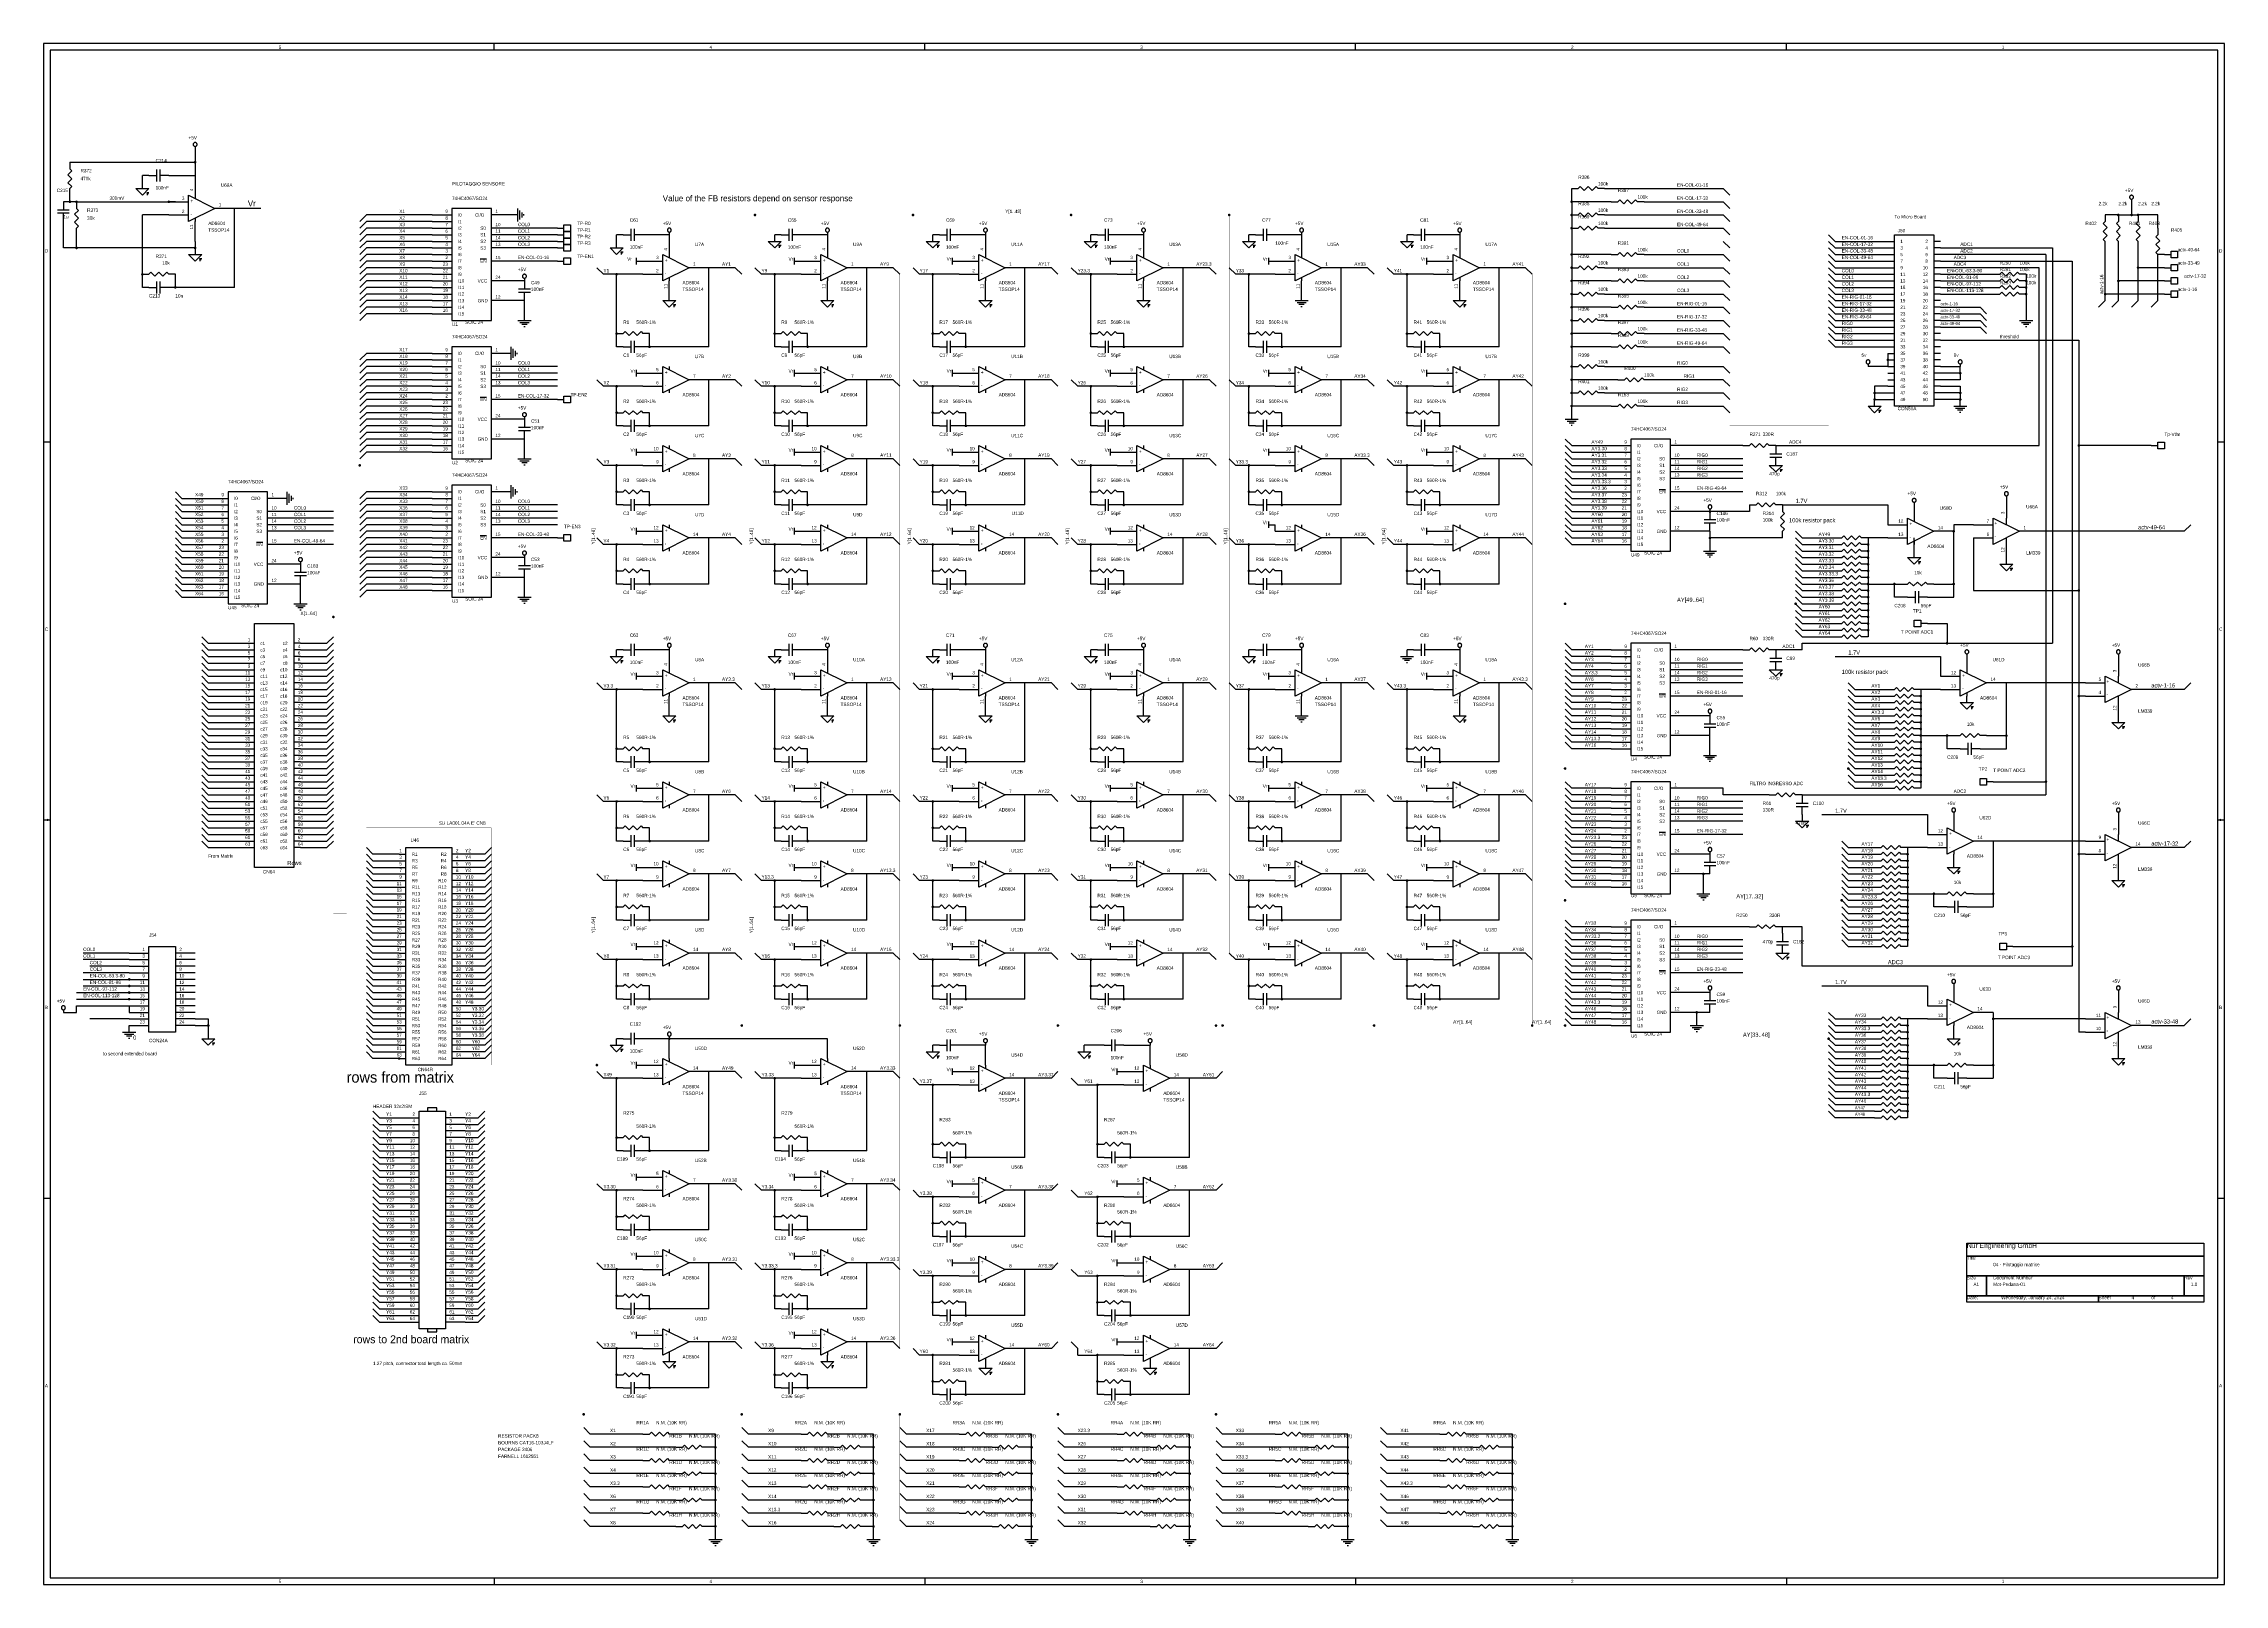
# Model space of a CAD drawing. Extents: x -3 to 838, y 3 to 596.
import ezdxf

# ---------------------------------------------------------------- set-up
doc = ezdxf.new("R2010")
doc.units = 0

msp = doc.modelspace()

# ---------------------------------------------------------------- linework, layer by layer
at = {"layer": 'PARTS'}
for p, q in [((7.62, 550.672), (7.62, 548.132)), ((7.62, 537.972), (7.62, 540.512)), ((38.1, 545.592), (40.64, 545.592)), ((45.72, 545.592), (43.18, 545.592)), ((55.88, 545.592), (55.88, 537.972)), ((586.74, 540.512), (589.28, 540.512)), ((599.44, 540.512), (596.9, 540.512)), ((5.08, 535.432), (5.08, 532.892)), ((5.08, 527.812), (5.08, 530.352)), ((10.16, 535.432), (10.16, 532.892)), ((45.72, 535.432), (53.34, 535.432)), ((45.72, 530.352), (53.34, 530.352)), ((71.12, 532.892), (63.5, 532.892)), ((147.32, 530.352), (154.94, 530.352)), ((177.8, 530.352), (170.18, 530.352)), ((586.74, 530.352), (589.28, 530.352)), ((599.44, 530.352), (596.9, 530.352)), ((601.98, 535.432), (604.52, 535.432)), ((614.68, 535.432), (612.14, 535.432)), ((792.48, 530.352), (792.48, 527.812)), ((797.56, 530.352), (797.56, 527.812)), ((805.18, 530.352), (805.18, 527.812)), ((10.16, 522.732), (10.16, 525.272)), ((55.88, 520.192), (55.88, 527.812)), ((147.32, 527.812), (154.94, 527.812)), ((147.32, 525.272), (154.94, 525.272)), ((147.32, 522.732), (154.94, 522.732)), ((177.8, 525.272), (170.18, 525.272)), ((177.8, 522.732), (170.18, 522.732)), ((195.58, 525.272), (198.12, 525.272)), ((195.58, 522.732), (198.12, 522.732)), ((220.98, 522.732), (223.52, 522.732)), ((228.6, 522.732), (226.06, 522.732)), ((238.76, 522.732), (238.76, 515.112)), ((281.94, 522.732), (284.48, 522.732)), ((289.56, 522.732), (287.02, 522.732)), ((299.72, 522.732), (299.72, 515.112)), ((342.9, 522.732), (345.44, 522.732)), ((350.52, 522.732), (347.98, 522.732)), ((360.68, 522.732), (360.68, 515.112)), ((403.86, 522.732), (406.4, 522.732)), ((411.48, 522.732), (408.94, 522.732)), ((421.64, 522.732), (421.64, 515.112)), ((464.82, 522.732), (467.36, 522.732)), ((472.44, 522.732), (469.9, 522.732)), ((482.6, 522.732), (482.6, 515.112)), ((525.78, 522.732), (528.32, 522.732)), ((533.4, 522.732), (530.86, 522.732)), ((543.56, 522.732), (543.56, 515.112)), ((586.74, 525.272), (589.28, 525.272)), ((599.44, 525.272), (596.9, 525.272)), ((812.8, 525.272), (812.8, 522.732)), ((147.32, 520.192), (154.94, 520.192)), ((147.32, 517.652), (154.94, 517.652)), ((147.32, 515.112), (154.94, 515.112)), ((177.8, 520.192), (170.18, 520.192)), ((177.8, 517.652), (170.18, 517.652)), ((195.58, 520.192), (198.12, 520.192)), ((195.58, 517.652), (198.12, 517.652)), ((601.98, 515.112), (604.52, 515.112)), ((614.68, 515.112), (612.14, 515.112)), ((708.66, 520.192), (711.2, 520.192)), ((708.66, 517.652), (711.2, 517.652)), ((708.66, 515.112), (711.2, 515.112)), ((728.98, 520.192), (726.44, 520.192)), ((728.98, 517.652), (726.44, 517.652)), ((728.98, 515.112), (726.44, 515.112)), ((792.48, 517.652), (792.48, 520.192)), ((797.56, 517.652), (797.56, 520.192)), ((805.18, 517.652), (805.18, 520.192)), ((812.8, 512.572), (812.8, 515.112)), ((815.34, 515.112), (817.88, 515.112)), ((35.56, 507.492), (38.1, 507.492)), ((48.26, 507.492), (45.72, 507.492)), ((147.32, 512.572), (154.94, 512.572)), ((147.32, 510.032), (154.94, 510.032)), ((147.32, 507.492), (154.94, 507.492)), ((147.32, 504.952), (154.94, 504.952)), ((177.8, 512.572), (170.18, 512.572)), ((177.8, 504.952), (170.18, 504.952)), ((182.88, 504.952), (182.88, 502.412)), ((195.58, 512.572), (198.12, 512.572)), ((228.6, 512.572), (236.22, 512.572)), ((228.6, 507.492), (236.22, 507.492)), ((238.76, 497.332), (238.76, 504.952)), ((254, 510.032), (246.38, 510.032)), ((289.56, 512.572), (297.18, 512.572)), ((289.56, 507.492), (297.18, 507.492)), ((299.72, 497.332), (299.72, 504.952)), ((314.96, 510.032), (307.34, 510.032)), ((350.52, 512.572), (358.14, 512.572)), ((350.52, 507.492), (358.14, 507.492)), ((360.68, 497.332), (360.68, 504.952)), ((375.92, 510.032), (368.3, 510.032)), ((411.48, 512.572), (419.1, 512.572)), ((411.48, 507.492), (419.1, 507.492)), ((421.64, 497.332), (421.64, 504.952)), ((436.88, 510.032), (429.26, 510.032)), ((472.44, 512.572), (480.06, 512.572)), ((472.44, 507.492), (480.06, 507.492)), ((482.6, 497.332), (482.6, 504.952)), ((497.84, 510.032), (490.22, 510.032)), ((533.4, 512.572), (541.02, 512.572)), ((533.4, 507.492), (541.02, 507.492)), ((543.56, 497.332), (543.56, 504.952)), ((558.8, 510.032), (551.18, 510.032)), ((586.74, 510.032), (589.28, 510.032)), ((599.44, 510.032), (596.9, 510.032)), ((601.98, 504.952), (604.52, 504.952)), ((614.68, 504.952), (612.14, 504.952)), ((708.66, 512.572), (711.2, 512.572)), ((708.66, 510.032), (711.2, 510.032)), ((708.66, 507.492), (711.2, 507.492)), ((708.66, 504.952), (711.2, 504.952)), ((728.98, 512.572), (726.44, 512.572)), ((728.98, 510.032), (726.44, 510.032)), ((728.98, 507.492), (726.44, 507.492)), ((728.98, 504.952), (726.44, 504.952)), ((749.3, 507.492), (751.84, 507.492)), ((749.3, 504.952), (751.84, 504.952)), ((762, 507.492), (759.46, 507.492)), ((762, 504.952), (759.46, 504.952)), ((815.34, 510.032), (817.88, 510.032)), ((815.34, 504.952), (817.88, 504.952)), ((38.1, 502.412), (40.64, 502.412)), ((45.72, 502.412), (43.18, 502.412)), ((147.32, 502.412), (154.94, 502.412)), ((147.32, 499.872), (154.94, 499.872)), ((147.32, 497.332), (154.94, 497.332)), ((177.8, 497.332), (170.18, 497.332)), ((182.88, 497.332), (182.88, 499.872)), ((586.74, 499.872), (589.28, 499.872)), ((599.44, 499.872), (596.9, 499.872)), ((708.66, 502.412), (711.2, 502.412)), ((708.66, 499.872), (711.2, 499.872)), ((708.66, 497.332), (711.2, 497.332)), ((728.98, 502.412), (726.44, 502.412)), ((728.98, 499.872), (726.44, 499.872)), ((728.98, 497.332), (726.44, 497.332)), ((749.3, 502.412), (751.84, 502.412)), ((749.3, 499.872), (751.84, 499.872)), ((762, 502.412), (759.46, 502.412)), ((762, 499.872), (759.46, 499.872)), ((815.34, 499.872), (817.88, 499.872)), ((147.32, 494.792), (154.94, 494.792)), ((147.32, 492.252), (154.94, 492.252)), ((586.74, 489.712), (589.28, 489.712)), ((599.44, 489.712), (596.9, 489.712)), ((601.98, 494.792), (604.52, 494.792)), ((614.68, 494.792), (612.14, 494.792)), ((708.66, 494.792), (711.2, 494.792)), ((708.66, 492.252), (711.2, 492.252)), ((708.66, 489.712), (711.2, 489.712)), ((728.98, 494.792), (726.44, 494.792)), ((728.98, 492.252), (726.44, 492.252)), ((728.98, 489.712), (726.44, 489.712)), ((218.44, 484.632), (220.98, 484.632)), ((220.98, 479.552), (223.52, 479.552)), ((228.6, 479.552), (226.06, 479.552)), ((231.14, 484.632), (228.6, 484.632)), ((279.4, 484.632), (281.94, 484.632)), ((281.94, 479.552), (284.48, 479.552)), ((289.56, 479.552), (287.02, 479.552)), ((292.1, 484.632), (289.56, 484.632)), ((340.36, 484.632), (342.9, 484.632)), ((342.9, 479.552), (345.44, 479.552)), ((350.52, 479.552), (347.98, 479.552)), ((353.06, 484.632), (350.52, 484.632)), ((401.32, 484.632), (403.86, 484.632)), ((403.86, 479.552), (406.4, 479.552)), ((411.48, 479.552), (408.94, 479.552)), ((414.02, 484.632), (411.48, 484.632)), ((462.28, 484.632), (464.82, 484.632)), ((464.82, 479.552), (467.36, 479.552)), ((472.44, 479.552), (469.9, 479.552)), ((474.98, 484.632), (472.44, 484.632)), ((523.24, 484.632), (525.78, 484.632)), ((525.78, 479.552), (528.32, 479.552)), ((533.4, 479.552), (530.86, 479.552)), ((535.94, 484.632), (533.4, 484.632)), ((601.98, 484.632), (604.52, 484.632)), ((601.98, 479.552), (604.52, 479.552)), ((614.68, 484.632), (612.14, 484.632)), ((614.68, 479.552), (612.14, 479.552)), ((708.66, 487.172), (711.2, 487.172)), ((708.66, 484.632), (711.2, 484.632)), ((708.66, 482.092), (711.2, 482.092)), ((708.66, 479.552), (711.2, 479.552)), ((728.98, 487.172), (726.44, 487.172)), ((728.98, 484.632), (726.44, 484.632)), ((728.98, 482.092), (726.44, 482.092)), ((728.98, 479.552), (726.44, 479.552)), ((147.32, 477.012), (154.94, 477.012)), ((147.32, 474.472), (154.94, 474.472)), ((147.32, 471.932), (154.94, 471.932)), ((177.8, 477.012), (170.18, 477.012)), ((177.8, 471.932), (170.18, 471.932)), ((586.74, 471.932), (589.28, 471.932)), ((599.44, 471.932), (596.9, 471.932)), ((708.66, 477.012), (711.2, 477.012)), ((708.66, 474.472), (711.2, 474.472)), ((708.66, 471.932), (711.2, 471.932)), ((728.98, 477.012), (726.44, 477.012)), ((728.98, 474.472), (726.44, 474.472)), ((728.98, 471.932), (726.44, 471.932)), ((147.32, 469.392), (154.94, 469.392)), ((147.32, 466.852), (154.94, 466.852)), ((147.32, 464.312), (154.94, 464.312)), ((177.8, 469.392), (170.18, 469.392)), ((177.8, 466.852), (170.18, 466.852)), ((177.8, 464.312), (170.18, 464.312)), ((228.6, 469.392), (236.22, 469.392)), ((228.6, 464.312), (236.22, 464.312)), ((254, 466.852), (246.38, 466.852)), ((289.56, 469.392), (297.18, 469.392)), ((289.56, 464.312), (297.18, 464.312)), ((314.96, 466.852), (307.34, 466.852)), ((350.52, 469.392), (358.14, 469.392)), ((350.52, 464.312), (358.14, 464.312)), ((375.92, 466.852), (368.3, 466.852)), ((411.48, 469.392), (419.1, 469.392)), ((411.48, 464.312), (419.1, 464.312)), ((436.88, 466.852), (429.26, 466.852)), ((472.44, 469.392), (480.06, 469.392)), ((472.44, 464.312), (480.06, 464.312)), ((497.84, 466.852), (490.22, 466.852)), ((533.4, 469.392), (541.02, 469.392)), ((533.4, 464.312), (541.02, 464.312)), ((558.8, 466.852), (551.18, 466.852)), ((604.52, 466.852), (607.06, 466.852)), ((617.22, 466.852), (614.68, 466.852)), ((708.66, 469.392), (711.2, 469.392)), ((708.66, 466.852), (711.2, 466.852)), ((708.66, 464.312), (711.2, 464.312)), ((728.98, 469.392), (726.44, 469.392)), ((728.98, 466.852), (726.44, 466.852)), ((728.98, 464.312), (726.44, 464.312)), ((147.32, 461.772), (154.94, 461.772)), ((147.32, 459.232), (154.94, 459.232)), ((147.32, 456.692), (154.94, 456.692)), ((147.32, 454.152), (154.94, 454.152)), ((177.8, 459.232), (170.18, 459.232)), ((195.58, 459.232), (198.12, 459.232)), ((218.44, 454.152), (220.98, 454.152)), ((231.14, 454.152), (228.6, 454.152)), ((279.4, 454.152), (281.94, 454.152)), ((292.1, 454.152), (289.56, 454.152)), ((340.36, 454.152), (342.9, 454.152)), ((353.06, 454.152), (350.52, 454.152)), ((401.32, 454.152), (403.86, 454.152)), ((414.02, 454.152), (411.48, 454.152)), ((462.28, 454.152), (464.82, 454.152)), ((474.98, 454.152), (472.44, 454.152)), ((523.24, 454.152), (525.78, 454.152)), ((535.94, 454.152), (533.4, 454.152)), ((586.74, 461.772), (589.28, 461.772)), ((599.44, 461.772), (596.9, 461.772)), ((601.98, 456.692), (604.52, 456.692)), ((614.68, 456.692), (612.14, 456.692)), ((708.66, 461.772), (711.2, 461.772)), ((708.66, 459.232), (711.2, 459.232)), ((728.98, 461.772), (726.44, 461.772)), ((728.98, 459.232), (726.44, 459.232)), ((147.32, 451.612), (154.94, 451.612)), ((147.32, 449.072), (154.94, 449.072)), ((147.32, 446.532), (154.94, 446.532)), ((177.8, 451.612), (170.18, 451.612)), ((182.88, 451.612), (182.88, 449.072)), ((182.88, 443.992), (182.88, 446.532)), ((220.98, 449.072), (223.52, 449.072)), ((228.6, 449.072), (226.06, 449.072)), ((281.94, 449.072), (284.48, 449.072)), ((289.56, 449.072), (287.02, 449.072)), ((342.9, 449.072), (345.44, 449.072)), ((350.52, 449.072), (347.98, 449.072)), ((403.86, 449.072), (406.4, 449.072)), ((411.48, 449.072), (408.94, 449.072)), ((464.82, 449.072), (467.36, 449.072)), ((472.44, 449.072), (469.9, 449.072)), ((525.78, 449.072), (528.32, 449.072)), ((533.4, 449.072), (530.86, 449.072)), ((147.32, 443.992), (154.94, 443.992)), ((147.32, 441.452), (154.94, 441.452)), ((147.32, 438.912), (154.94, 438.912)), ((177.8, 443.992), (170.18, 443.992)), ((228.6, 438.912), (236.22, 438.912)), ((289.56, 438.912), (297.18, 438.912)), ((350.52, 438.912), (358.14, 438.912)), ((411.48, 438.912), (419.1, 438.912)), ((472.44, 438.912), (480.06, 438.912)), ((533.4, 438.912), (541.02, 438.912)), ((601.98, 441.452), (609.6, 441.452)), ((601.98, 438.912), (609.6, 438.912)), ((632.46, 441.452), (624.84, 441.452)), ((652.78, 441.452), (655.32, 441.452)), ((665.48, 441.452), (662.94, 441.452)), ((665.48, 441.452), (665.48, 438.912)), ((810.26, 441.452), (812.8, 441.452)), ((228.6, 433.832), (236.22, 433.832)), ((254, 436.372), (246.38, 436.372)), ((289.56, 433.832), (297.18, 433.832)), ((314.96, 436.372), (307.34, 436.372)), ((350.52, 433.832), (358.14, 433.832)), ((375.92, 436.372), (368.3, 436.372)), ((411.48, 433.832), (419.1, 433.832)), ((436.88, 436.372), (429.26, 436.372)), ((472.44, 433.832), (480.06, 433.832)), ((497.84, 436.372), (490.22, 436.372)), ((533.4, 433.832), (541.02, 433.832)), ((558.8, 436.372), (551.18, 436.372)), ((601.98, 436.372), (609.6, 436.372)), ((601.98, 433.832), (609.6, 433.832)), ((601.98, 431.292), (609.6, 431.292)), ((632.46, 436.372), (624.84, 436.372)), ((632.46, 433.832), (624.84, 433.832)), ((632.46, 431.292), (624.84, 431.292)), ((665.48, 433.832), (665.48, 436.372)), ((60.96, 421.132), (68.58, 421.132)), ((91.44, 421.132), (83.82, 421.132)), ((147.32, 423.672), (154.94, 423.672)), ((147.32, 421.132), (154.94, 421.132)), ((177.8, 423.672), (170.18, 423.672)), ((218.44, 423.672), (220.98, 423.672)), ((231.14, 423.672), (228.6, 423.672)), ((279.4, 423.672), (281.94, 423.672)), ((292.1, 423.672), (289.56, 423.672)), ((340.36, 423.672), (342.9, 423.672)), ((353.06, 423.672), (350.52, 423.672)), ((401.32, 423.672), (403.86, 423.672)), ((414.02, 423.672), (411.48, 423.672)), ((462.28, 423.672), (464.82, 423.672)), ((474.98, 423.672), (472.44, 423.672)), ((523.24, 423.672), (525.78, 423.672)), ((535.94, 423.672), (533.4, 423.672)), ((601.98, 428.752), (609.6, 428.752)), ((601.98, 426.212), (609.6, 426.212)), ((601.98, 423.672), (609.6, 423.672)), ((601.98, 421.132), (609.6, 421.132)), ((632.46, 428.752), (624.84, 428.752)), ((632.46, 423.672), (624.84, 423.672)), ((754.38, 421.132), (754.38, 413.512)), ((60.96, 418.592), (68.58, 418.592)), ((60.96, 416.052), (68.58, 416.052)), ((60.96, 413.512), (68.58, 413.512)), ((91.44, 416.052), (83.82, 416.052)), ((91.44, 413.512), (83.82, 413.512)), ((147.32, 418.592), (154.94, 418.592)), ((147.32, 416.052), (154.94, 416.052)), ((147.32, 413.512), (154.94, 413.512)), ((177.8, 418.592), (170.18, 418.592)), ((177.8, 416.052), (170.18, 416.052)), ((177.8, 413.512), (170.18, 413.512)), ((220.98, 418.592), (223.52, 418.592)), ((228.6, 418.592), (226.06, 418.592)), ((281.94, 418.592), (284.48, 418.592)), ((289.56, 418.592), (287.02, 418.592)), ((342.9, 418.592), (345.44, 418.592)), ((350.52, 418.592), (347.98, 418.592)), ((403.86, 418.592), (406.4, 418.592)), ((411.48, 418.592), (408.94, 418.592)), ((464.82, 418.592), (467.36, 418.592)), ((472.44, 418.592), (469.9, 418.592)), ((525.78, 418.592), (528.32, 418.592)), ((533.4, 418.592), (530.86, 418.592)), ((601.98, 418.592), (609.6, 418.592)), ((601.98, 416.052), (609.6, 416.052)), ((601.98, 413.512), (609.6, 413.512)), ((632.46, 416.052), (624.84, 416.052)), ((640.08, 416.052), (640.08, 413.512)), ((655.32, 418.592), (657.86, 418.592)), ((668.02, 418.592), (665.48, 418.592)), ((668.02, 418.592), (668.02, 416.052)), ((60.96, 410.972), (68.58, 410.972)), ((60.96, 408.432), (68.58, 408.432)), ((60.96, 405.892), (68.58, 405.892)), ((91.44, 410.972), (83.82, 410.972)), ((91.44, 408.432), (83.82, 408.432)), ((147.32, 410.972), (154.94, 410.972)), ((147.32, 408.432), (154.94, 408.432)), ((147.32, 405.892), (154.94, 405.892)), ((177.8, 410.972), (170.18, 410.972)), ((177.8, 405.892), (170.18, 405.892)), ((195.58, 405.892), (198.12, 405.892)), ((228.6, 408.432), (236.22, 408.432)), ((254, 405.892), (246.38, 405.892)), ((289.56, 408.432), (297.18, 408.432)), ((314.96, 405.892), (307.34, 405.892)), ((350.52, 408.432), (358.14, 408.432)), ((375.92, 405.892), (368.3, 405.892)), ((411.48, 408.432), (419.1, 408.432)), ((436.88, 405.892), (429.26, 405.892)), ((472.44, 408.432), (480.06, 408.432)), ((497.84, 405.892), (490.22, 405.892)), ((533.4, 408.432), (541.02, 408.432)), ((558.8, 405.892), (551.18, 405.892)), ((601.98, 410.972), (609.6, 410.972)), ((601.98, 408.432), (609.6, 408.432)), ((601.98, 405.892), (609.6, 405.892)), ((632.46, 408.432), (624.84, 408.432)), ((640.08, 408.432), (640.08, 410.972)), ((668.02, 405.892), (668.02, 408.432)), ((688.34, 405.892), (690.88, 405.892)), ((701.04, 405.892), (698.5, 405.892)), ((708.66, 410.972), (716.28, 410.972)), ((708.66, 405.892), (716.28, 405.892)), ((734.06, 408.432), (726.44, 408.432)), ((741.68, 410.972), (749.3, 410.972)), ((741.68, 405.892), (749.3, 405.892)), ((767.08, 408.432), (759.46, 408.432)), ((60.96, 403.352), (68.58, 403.352)), ((60.96, 400.812), (68.58, 400.812)), ((60.96, 398.272), (68.58, 398.272)), ((60.96, 395.732), (68.58, 395.732)), ((91.44, 403.352), (83.82, 403.352)), ((91.44, 395.732), (83.82, 395.732)), ((96.52, 395.732), (96.52, 393.192)), ((147.32, 403.352), (154.94, 403.352)), ((147.32, 400.812), (154.94, 400.812)), ((147.32, 398.272), (154.94, 398.272)), ((147.32, 395.732), (154.94, 395.732)), ((177.8, 398.272), (170.18, 398.272)), ((182.88, 398.272), (182.88, 395.732)), ((228.6, 403.352), (236.22, 403.352)), ((289.56, 403.352), (297.18, 403.352)), ((350.52, 403.352), (358.14, 403.352)), ((411.48, 403.352), (419.1, 403.352)), ((472.44, 403.352), (480.06, 403.352)), ((533.4, 403.352), (541.02, 403.352)), ((601.98, 403.352), (609.6, 403.352)), ((688.34, 403.352), (690.88, 403.352)), ((688.34, 400.812), (690.88, 400.812)), ((688.34, 398.272), (690.88, 398.272)), ((688.34, 395.732), (690.88, 395.732)), ((701.04, 403.352), (698.5, 403.352)), ((701.04, 400.812), (698.5, 400.812)), ((701.04, 398.272), (698.5, 398.272)), ((701.04, 395.732), (698.5, 395.732)), ((754.38, 395.732), (754.38, 403.352)), ((60.96, 393.192), (68.58, 393.192)), ((60.96, 390.652), (68.58, 390.652)), ((60.96, 388.112), (68.58, 388.112)), ((91.44, 388.112), (83.82, 388.112)), ((96.52, 388.112), (96.52, 390.652)), ((147.32, 393.192), (154.94, 393.192)), ((147.32, 390.652), (154.94, 390.652)), ((147.32, 388.112), (154.94, 388.112)), ((177.8, 390.652), (170.18, 390.652)), ((182.88, 390.652), (182.88, 393.192)), ((218.44, 393.192), (220.98, 393.192)), ((220.98, 388.112), (223.52, 388.112)), ((228.6, 388.112), (226.06, 388.112)), ((231.14, 393.192), (228.6, 393.192)), ((279.4, 393.192), (281.94, 393.192)), ((281.94, 388.112), (284.48, 388.112)), ((289.56, 388.112), (287.02, 388.112)), ((292.1, 393.192), (289.56, 393.192)), ((340.36, 393.192), (342.9, 393.192)), ((342.9, 388.112), (345.44, 388.112)), ((350.52, 388.112), (347.98, 388.112)), ((353.06, 393.192), (350.52, 393.192)), ((401.32, 393.192), (403.86, 393.192)), ((403.86, 388.112), (406.4, 388.112)), ((411.48, 388.112), (408.94, 388.112)), ((414.02, 393.192), (411.48, 393.192)), ((462.28, 393.192), (464.82, 393.192)), ((464.82, 388.112), (467.36, 388.112)), ((472.44, 388.112), (469.9, 388.112)), ((474.98, 393.192), (472.44, 393.192)), ((523.24, 393.192), (525.78, 393.192)), ((525.78, 388.112), (528.32, 388.112)), ((533.4, 388.112), (530.86, 388.112)), ((535.94, 393.192), (533.4, 393.192)), ((688.34, 393.192), (690.88, 393.192)), ((688.34, 390.652), (690.88, 390.652)), ((688.34, 388.112), (690.88, 388.112)), ((701.04, 393.192), (698.5, 393.192)), ((701.04, 390.652), (698.5, 390.652)), ((701.04, 388.112), (698.5, 388.112)), ((713.74, 388.112), (716.28, 388.112)), ((726.44, 388.112), (723.9, 388.112)), ((60.96, 385.572), (68.58, 385.572)), ((60.96, 383.032), (68.58, 383.032)), ((147.32, 385.572), (154.94, 385.572)), ((688.34, 385.572), (690.88, 385.572)), ((688.34, 383.032), (690.88, 383.032)), ((688.34, 380.492), (690.88, 380.492)), ((701.04, 385.572), (698.5, 385.572)), ((701.04, 383.032), (698.5, 383.032)), ((701.04, 380.492), (698.5, 380.492)), ((716.28, 383.032), (718.82, 383.032)), ((723.9, 383.032), (721.36, 383.032)), ((688.34, 377.952), (690.88, 377.952)), ((688.34, 375.412), (690.88, 375.412)), ((688.34, 372.872), (690.88, 372.872)), ((688.34, 370.332), (690.88, 370.332)), ((701.04, 377.952), (698.5, 377.952)), ((701.04, 375.412), (698.5, 375.412)), ((701.04, 372.872), (698.5, 372.872)), ((701.04, 370.332), (698.5, 370.332)), ((723.9, 372.872), (721.36, 372.872)), ((76.2, 365.252), (78.74, 365.252)), ((76.2, 362.712), (78.74, 362.712)), ((96.52, 365.252), (93.98, 365.252)), ((96.52, 362.712), (93.98, 362.712)), ((220.98, 362.712), (223.52, 362.712)), ((228.6, 362.712), (226.06, 362.712)), ((238.76, 362.712), (238.76, 355.092)), ((281.94, 362.712), (284.48, 362.712)), ((289.56, 362.712), (287.02, 362.712)), ((299.72, 362.712), (299.72, 355.092)), ((342.9, 362.712), (345.44, 362.712)), ((350.52, 362.712), (347.98, 362.712)), ((360.68, 362.712), (360.68, 355.092)), ((403.86, 362.712), (406.4, 362.712)), ((411.48, 362.712), (408.94, 362.712)), ((421.64, 362.712), (421.64, 355.092)), ((464.82, 362.712), (467.36, 362.712)), ((472.44, 362.712), (469.9, 362.712)), ((482.6, 362.712), (482.6, 355.092)), ((525.78, 362.712), (528.32, 362.712)), ((533.4, 362.712), (530.86, 362.712)), ((543.56, 362.712), (543.56, 355.092)), ((601.98, 362.712), (609.6, 362.712)), ((632.46, 362.712), (624.84, 362.712)), ((652.78, 362.712), (655.32, 362.712)), ((665.48, 362.712), (662.94, 362.712)), ((665.48, 362.712), (665.48, 360.172)), ((688.34, 367.792), (690.88, 367.792)), ((701.04, 367.792), (698.5, 367.792)), ((76.2, 360.172), (78.74, 360.172)), ((76.2, 357.632), (78.74, 357.632)), ((76.2, 355.092), (78.74, 355.092)), ((96.52, 360.172), (93.98, 360.172)), ((96.52, 357.632), (93.98, 357.632)), ((96.52, 355.092), (93.98, 355.092)), ((601.98, 360.172), (609.6, 360.172)), ((601.98, 357.632), (609.6, 357.632)), ((601.98, 355.092), (609.6, 355.092)), ((632.46, 357.632), (624.84, 357.632)), ((632.46, 355.092), (624.84, 355.092)), ((665.48, 355.092), (665.48, 357.632)), ((797.56, 360.172), (797.56, 352.552)), ((76.2, 352.552), (78.74, 352.552)), ((76.2, 350.012), (78.74, 350.012)), ((76.2, 347.472), (78.74, 347.472)), ((76.2, 344.932), (78.74, 344.932)), ((96.52, 352.552), (93.98, 352.552)), ((96.52, 350.012), (93.98, 350.012)), ((96.52, 347.472), (93.98, 347.472)), ((96.52, 344.932), (93.98, 344.932)), ((228.6, 352.552), (236.22, 352.552)), ((228.6, 347.472), (236.22, 347.472)), ((238.76, 337.312), (238.76, 344.932)), ((254, 350.012), (246.38, 350.012)), ((289.56, 352.552), (297.18, 352.552)), ((289.56, 347.472), (297.18, 347.472)), ((299.72, 337.312), (299.72, 344.932)), ((314.96, 350.012), (307.34, 350.012)), ((350.52, 352.552), (358.14, 352.552)), ((350.52, 347.472), (358.14, 347.472)), ((360.68, 337.312), (360.68, 344.932)), ((375.92, 350.012), (368.3, 350.012)), ((411.48, 352.552), (419.1, 352.552)), ((411.48, 347.472), (419.1, 347.472)), ((421.64, 337.312), (421.64, 344.932)), ((436.88, 350.012), (429.26, 350.012)), ((472.44, 352.552), (480.06, 352.552)), ((472.44, 347.472), (480.06, 347.472)), ((482.6, 337.312), (482.6, 344.932)), ((497.84, 350.012), (490.22, 350.012)), ((533.4, 352.552), (541.02, 352.552)), ((533.4, 347.472), (541.02, 347.472)), ((543.56, 337.312), (543.56, 344.932)), ((558.8, 350.012), (551.18, 350.012)), ((601.98, 352.552), (609.6, 352.552)), ((601.98, 350.012), (609.6, 350.012)), ((601.98, 347.472), (609.6, 347.472)), ((601.98, 344.932), (609.6, 344.932)), ((632.46, 352.552), (624.84, 352.552)), ((632.46, 350.012), (624.84, 350.012)), ((632.46, 344.932), (624.84, 344.932)), ((708.66, 347.472), (711.2, 347.472)), ((708.66, 344.932), (711.2, 344.932)), ((721.36, 347.472), (718.82, 347.472)), ((721.36, 344.932), (718.82, 344.932)), ((728.98, 352.552), (736.6, 352.552)), ((728.98, 347.472), (736.6, 347.472)), ((754.38, 350.012), (746.76, 350.012)), ((784.86, 350.012), (792.48, 350.012)), ((784.86, 344.932), (792.48, 344.932)), ((810.26, 347.472), (802.64, 347.472)), ((76.2, 342.392), (78.74, 342.392)), ((76.2, 339.852), (78.74, 339.852)), ((76.2, 337.312), (78.74, 337.312)), ((96.52, 342.392), (93.98, 342.392)), ((96.52, 339.852), (93.98, 339.852)), ((96.52, 337.312), (93.98, 337.312)), ((601.98, 342.392), (609.6, 342.392)), ((601.98, 339.852), (609.6, 339.852)), ((601.98, 337.312), (609.6, 337.312)), ((632.46, 337.312), (624.84, 337.312)), ((640.08, 337.312), (640.08, 334.772)), ((708.66, 342.392), (711.2, 342.392)), ((708.66, 339.852), (711.2, 339.852)), ((708.66, 337.312), (711.2, 337.312)), ((721.36, 342.392), (718.82, 342.392)), ((721.36, 339.852), (718.82, 339.852)), ((721.36, 337.312), (718.82, 337.312)), ((797.56, 334.772), (797.56, 342.392)), ((76.2, 334.772), (78.74, 334.772)), ((76.2, 332.232), (78.74, 332.232)), ((76.2, 329.692), (78.74, 329.692)), ((96.52, 334.772), (93.98, 334.772)), ((96.52, 332.232), (93.98, 332.232)), ((96.52, 329.692), (93.98, 329.692)), ((601.98, 334.772), (609.6, 334.772)), ((601.98, 332.232), (609.6, 332.232)), ((601.98, 329.692), (609.6, 329.692)), ((632.46, 329.692), (624.84, 329.692)), ((640.08, 329.692), (640.08, 332.232)), ((708.66, 334.772), (711.2, 334.772)), ((708.66, 332.232), (711.2, 332.232)), ((708.66, 329.692), (711.2, 329.692)), ((721.36, 334.772), (718.82, 334.772)), ((721.36, 332.232), (718.82, 332.232)), ((721.36, 329.692), (718.82, 329.692)), ((734.06, 329.692), (736.6, 329.692)), ((746.76, 329.692), (744.22, 329.692)), ((76.2, 327.152), (78.74, 327.152)), ((76.2, 324.612), (78.74, 324.612)), ((76.2, 322.072), (78.74, 322.072)), ((96.52, 327.152), (93.98, 327.152)), ((96.52, 324.612), (93.98, 324.612)), ((96.52, 322.072), (93.98, 322.072)), ((218.44, 324.612), (220.98, 324.612)), ((231.14, 324.612), (228.6, 324.612)), ((279.4, 324.612), (281.94, 324.612)), ((292.1, 324.612), (289.56, 324.612)), ((340.36, 324.612), (342.9, 324.612)), ((353.06, 324.612), (350.52, 324.612)), ((401.32, 324.612), (403.86, 324.612)), ((414.02, 324.612), (411.48, 324.612)), ((462.28, 324.612), (464.82, 324.612)), ((474.98, 324.612), (472.44, 324.612)), ((523.24, 324.612), (525.78, 324.612)), ((535.94, 324.612), (533.4, 324.612)), ((601.98, 327.152), (609.6, 327.152)), ((601.98, 324.612), (609.6, 324.612)), ((708.66, 327.152), (711.2, 327.152)), ((708.66, 324.612), (711.2, 324.612)), ((708.66, 322.072), (711.2, 322.072)), ((721.36, 327.152), (718.82, 327.152)), ((721.36, 324.612), (718.82, 324.612)), ((721.36, 322.072), (718.82, 322.072)), ((736.6, 324.612), (739.14, 324.612)), ((744.22, 324.612), (741.68, 324.612)), ((76.2, 319.532), (78.74, 319.532)), ((76.2, 316.992), (78.74, 316.992)), ((76.2, 314.452), (78.74, 314.452)), ((76.2, 311.912), (78.74, 311.912)), ((96.52, 319.532), (93.98, 319.532)), ((96.52, 316.992), (93.98, 316.992)), ((96.52, 314.452), (93.98, 314.452)), ((96.52, 311.912), (93.98, 311.912)), ((220.98, 319.532), (223.52, 319.532)), ((228.6, 319.532), (226.06, 319.532)), ((281.94, 319.532), (284.48, 319.532)), ((289.56, 319.532), (287.02, 319.532)), ((342.9, 319.532), (345.44, 319.532)), ((350.52, 319.532), (347.98, 319.532)), ((403.86, 319.532), (406.4, 319.532)), ((411.48, 319.532), (408.94, 319.532)), ((464.82, 319.532), (467.36, 319.532)), ((472.44, 319.532), (469.9, 319.532)), ((525.78, 319.532), (528.32, 319.532)), ((533.4, 319.532), (530.86, 319.532)), ((708.66, 319.532), (711.2, 319.532)), ((708.66, 316.992), (711.2, 316.992)), ((708.66, 314.452), (711.2, 314.452)), ((708.66, 311.912), (711.2, 311.912)), ((721.36, 319.532), (718.82, 319.532)), ((721.36, 316.992), (718.82, 316.992)), ((721.36, 314.452), (718.82, 314.452)), ((721.36, 311.912), (718.82, 311.912)), ((749.3, 311.912), (746.76, 311.912)), ((76.2, 309.372), (78.74, 309.372)), ((76.2, 306.832), (78.74, 306.832)), ((76.2, 304.292), (78.74, 304.292)), ((96.52, 309.372), (93.98, 309.372)), ((96.52, 306.832), (93.98, 306.832)), ((96.52, 304.292), (93.98, 304.292)), ((228.6, 309.372), (236.22, 309.372)), ((228.6, 304.292), (236.22, 304.292)), ((254, 306.832), (246.38, 306.832)), ((289.56, 309.372), (297.18, 309.372)), ((289.56, 304.292), (297.18, 304.292)), ((314.96, 306.832), (307.34, 306.832)), ((350.52, 309.372), (358.14, 309.372)), ((350.52, 304.292), (358.14, 304.292)), ((375.92, 306.832), (368.3, 306.832)), ((411.48, 309.372), (419.1, 309.372)), ((411.48, 304.292), (419.1, 304.292)), ((436.88, 306.832), (429.26, 306.832)), ((472.44, 309.372), (480.06, 309.372)), ((472.44, 304.292), (480.06, 304.292)), ((497.84, 306.832), (490.22, 306.832)), ((533.4, 309.372), (541.02, 309.372)), ((533.4, 304.292), (541.02, 304.292)), ((558.8, 306.832), (551.18, 306.832)), ((601.98, 309.372), (609.6, 309.372)), ((601.98, 306.832), (609.6, 306.832)), ((601.98, 304.292), (609.6, 304.292)), ((632.46, 309.372), (624.84, 309.372)), ((632.46, 304.292), (624.84, 304.292)), ((662.94, 306.832), (665.48, 306.832)), ((675.64, 306.832), (673.1, 306.832)), ((675.64, 306.832), (675.64, 304.292)), ((708.66, 309.372), (711.2, 309.372)), ((721.36, 309.372), (718.82, 309.372)), ((76.2, 301.752), (78.74, 301.752)), ((76.2, 299.212), (78.74, 299.212)), ((76.2, 296.672), (78.74, 296.672)), ((96.52, 301.752), (93.98, 301.752)), ((96.52, 299.212), (93.98, 299.212)), ((96.52, 296.672), (93.98, 296.672)), ((601.98, 301.752), (609.6, 301.752)), ((601.98, 299.212), (609.6, 299.212)), ((601.98, 296.672), (609.6, 296.672)), ((632.46, 301.752), (624.84, 301.752)), ((632.46, 299.212), (624.84, 299.212)), ((632.46, 296.672), (624.84, 296.672)), ((675.64, 299.212), (675.64, 301.752)), ((797.56, 299.212), (797.56, 291.592)), ((76.2, 294.132), (78.74, 294.132)), ((76.2, 291.592), (78.74, 291.592)), ((76.2, 289.052), (78.74, 289.052)), ((76.2, 286.512), (78.74, 286.512)), ((96.52, 294.132), (93.98, 294.132)), ((96.52, 291.592), (93.98, 291.592)), ((96.52, 289.052), (93.98, 289.052)), ((96.52, 286.512), (93.98, 286.512)), ((218.44, 294.132), (220.98, 294.132)), ((220.98, 289.052), (223.52, 289.052)), ((228.6, 289.052), (226.06, 289.052)), ((231.14, 294.132), (228.6, 294.132)), ((279.4, 294.132), (281.94, 294.132)), ((281.94, 289.052), (284.48, 289.052)), ((289.56, 289.052), (287.02, 289.052)), ((292.1, 294.132), (289.56, 294.132)), ((340.36, 294.132), (342.9, 294.132)), ((342.9, 289.052), (345.44, 289.052)), ((350.52, 289.052), (347.98, 289.052)), ((353.06, 294.132), (350.52, 294.132)), ((401.32, 294.132), (403.86, 294.132)), ((403.86, 289.052), (406.4, 289.052)), ((411.48, 289.052), (408.94, 289.052)), ((414.02, 294.132), (411.48, 294.132)), ((462.28, 294.132), (464.82, 294.132)), ((464.82, 289.052), (467.36, 289.052)), ((472.44, 289.052), (469.9, 289.052)), ((474.98, 294.132), (472.44, 294.132)), ((523.24, 294.132), (525.78, 294.132)), ((525.78, 289.052), (528.32, 289.052)), ((533.4, 289.052), (530.86, 289.052)), ((535.94, 294.132), (533.4, 294.132)), ((601.98, 294.132), (609.6, 294.132)), ((601.98, 291.592), (609.6, 291.592)), ((601.98, 289.052), (609.6, 289.052)), ((601.98, 286.512), (609.6, 286.512)), ((632.46, 291.592), (624.84, 291.592)), ((703.58, 286.512), (706.12, 286.512)), ((716.28, 286.512), (713.74, 286.512)), ((723.9, 291.592), (731.52, 291.592)), ((723.9, 286.512), (731.52, 286.512)), ((749.3, 289.052), (741.68, 289.052)), ((784.86, 289.052), (792.48, 289.052)), ((810.26, 286.512), (802.64, 286.512)), ((134.62, 283.972), (137.16, 283.972)), ((134.62, 281.432), (137.16, 281.432)), ((134.62, 278.892), (137.16, 278.892)), ((157.48, 283.972), (154.94, 283.972)), ((157.48, 281.432), (154.94, 281.432)), ((157.48, 278.892), (154.94, 278.892)), ((228.6, 278.892), (236.22, 278.892)), ((289.56, 278.892), (297.18, 278.892)), ((350.52, 278.892), (358.14, 278.892)), ((411.48, 278.892), (419.1, 278.892)), ((472.44, 278.892), (480.06, 278.892)), ((533.4, 278.892), (541.02, 278.892)), ((601.98, 283.972), (609.6, 283.972)), ((601.98, 281.432), (609.6, 281.432)), ((601.98, 278.892), (609.6, 278.892)), ((632.46, 283.972), (624.84, 283.972)), ((640.08, 283.972), (640.08, 281.432)), ((640.08, 276.352), (640.08, 278.892)), ((703.58, 283.972), (706.12, 283.972)), ((703.58, 281.432), (706.12, 281.432)), ((703.58, 278.892), (706.12, 278.892)), ((716.28, 283.972), (713.74, 283.972)), ((716.28, 281.432), (713.74, 281.432)), ((716.28, 278.892), (713.74, 278.892)), ((784.86, 283.972), (792.48, 283.972)), ((797.56, 273.812), (797.56, 281.432)), ((134.62, 276.352), (137.16, 276.352)), ((134.62, 273.812), (137.16, 273.812)), ((134.62, 271.272), (137.16, 271.272)), ((157.48, 276.352), (154.94, 276.352)), ((157.48, 273.812), (154.94, 273.812)), ((157.48, 271.272), (154.94, 271.272)), ((228.6, 273.812), (236.22, 273.812)), ((254, 276.352), (246.38, 276.352)), ((289.56, 273.812), (297.18, 273.812)), ((314.96, 276.352), (307.34, 276.352)), ((350.52, 273.812), (358.14, 273.812)), ((375.92, 276.352), (368.3, 276.352)), ((411.48, 273.812), (419.1, 273.812)), ((436.88, 276.352), (429.26, 276.352)), ((472.44, 273.812), (480.06, 273.812)), ((497.84, 276.352), (490.22, 276.352)), ((533.4, 273.812), (541.02, 273.812)), ((558.8, 276.352), (551.18, 276.352)), ((601.98, 276.352), (609.6, 276.352)), ((601.98, 273.812), (609.6, 273.812)), ((601.98, 271.272), (609.6, 271.272)), ((632.46, 276.352), (624.84, 276.352)), ((703.58, 276.352), (706.12, 276.352)), ((703.58, 273.812), (706.12, 273.812)), ((703.58, 271.272), (706.12, 271.272)), ((716.28, 276.352), (713.74, 276.352)), ((716.28, 273.812), (713.74, 273.812)), ((716.28, 271.272), (713.74, 271.272)), ((134.62, 268.732), (137.16, 268.732)), ((134.62, 266.192), (137.16, 266.192)), ((134.62, 263.652), (137.16, 263.652)), ((134.62, 261.112), (137.16, 261.112)), ((157.48, 268.732), (154.94, 268.732)), ((157.48, 266.192), (154.94, 266.192)), ((157.48, 263.652), (154.94, 263.652)), ((157.48, 261.112), (154.94, 261.112)), ((218.44, 263.652), (220.98, 263.652)), ((231.14, 263.652), (228.6, 263.652)), ((279.4, 263.652), (281.94, 263.652)), ((292.1, 263.652), (289.56, 263.652)), ((340.36, 263.652), (342.9, 263.652)), ((353.06, 263.652), (350.52, 263.652)), ((401.32, 263.652), (403.86, 263.652)), ((414.02, 263.652), (411.48, 263.652)), ((462.28, 263.652), (464.82, 263.652)), ((474.98, 263.652), (472.44, 263.652)), ((523.24, 263.652), (525.78, 263.652)), ((535.94, 263.652), (533.4, 263.652)), ((703.58, 268.732), (706.12, 268.732)), ((703.58, 266.192), (706.12, 266.192)), ((703.58, 263.652), (706.12, 263.652)), ((703.58, 261.112), (706.12, 261.112)), ((716.28, 268.732), (713.74, 268.732)), ((716.28, 266.192), (713.74, 266.192)), ((716.28, 263.652), (713.74, 263.652)), ((716.28, 261.112), (713.74, 261.112)), ((728.98, 268.732), (731.52, 268.732)), ((731.52, 263.652), (734.06, 263.652)), ((739.14, 263.652), (736.6, 263.652)), ((741.68, 268.732), (739.14, 268.732)), ((134.62, 258.572), (137.16, 258.572)), ((134.62, 256.032), (137.16, 256.032)), ((134.62, 253.492), (137.16, 253.492)), ((157.48, 258.572), (154.94, 258.572)), ((157.48, 256.032), (154.94, 256.032)), ((157.48, 253.492), (154.94, 253.492)), ((220.98, 258.572), (223.52, 258.572)), ((228.6, 258.572), (226.06, 258.572)), ((281.94, 258.572), (284.48, 258.572)), ((289.56, 258.572), (287.02, 258.572)), ((342.9, 258.572), (345.44, 258.572)), ((350.52, 258.572), (347.98, 258.572)), ((403.86, 258.572), (406.4, 258.572)), ((411.48, 258.572), (408.94, 258.572)), ((464.82, 258.572), (467.36, 258.572)), ((472.44, 258.572), (469.9, 258.572)), ((525.78, 258.572), (528.32, 258.572)), ((533.4, 258.572), (530.86, 258.572)), ((601.98, 256.032), (609.6, 256.032)), ((601.98, 253.492), (609.6, 253.492)), ((632.46, 256.032), (624.84, 256.032)), ((655.32, 256.032), (657.86, 256.032)), ((668.02, 256.032), (665.48, 256.032)), ((668.02, 253.492), (668.02, 250.952)), ((703.58, 258.572), (706.12, 258.572)), ((703.58, 256.032), (706.12, 256.032)), ((703.58, 253.492), (706.12, 253.492)), ((716.28, 258.572), (713.74, 258.572)), ((716.28, 256.032), (713.74, 256.032)), ((716.28, 253.492), (713.74, 253.492)), ((30.48, 245.872), (38.1, 245.872)), ((55.88, 245.872), (48.26, 245.872)), ((134.62, 250.952), (137.16, 250.952)), ((134.62, 248.412), (137.16, 248.412)), ((134.62, 245.872), (137.16, 245.872)), ((157.48, 250.952), (154.94, 250.952)), ((157.48, 248.412), (154.94, 248.412)), ((157.48, 245.872), (154.94, 245.872)), ((228.6, 248.412), (236.22, 248.412)), ((254, 245.872), (246.38, 245.872)), ((289.56, 248.412), (297.18, 248.412)), ((314.96, 245.872), (307.34, 245.872)), ((350.52, 248.412), (358.14, 248.412)), ((375.92, 245.872), (368.3, 245.872)), ((411.48, 248.412), (419.1, 248.412)), ((436.88, 245.872), (429.26, 245.872)), ((472.44, 248.412), (480.06, 248.412)), ((497.84, 245.872), (490.22, 245.872)), ((533.4, 248.412), (541.02, 248.412)), ((558.8, 245.872), (551.18, 245.872)), ((601.98, 250.952), (609.6, 250.952)), ((601.98, 248.412), (609.6, 248.412)), ((601.98, 245.872), (609.6, 245.872)), ((632.46, 250.952), (624.84, 250.952)), ((632.46, 248.412), (624.84, 248.412)), ((632.46, 245.872), (624.84, 245.872)), ((668.02, 245.872), (668.02, 248.412)), ((703.58, 250.952), (706.12, 250.952)), ((703.58, 248.412), (706.12, 248.412)), ((716.28, 250.952), (713.74, 250.952)), ((716.28, 248.412), (713.74, 248.412)), ((756.92, 248.412), (754.38, 248.412)), ((30.48, 243.332), (38.1, 243.332)), ((30.48, 240.792), (38.1, 240.792)), ((30.48, 238.252), (38.1, 238.252)), ((30.48, 235.712), (38.1, 235.712)), ((55.88, 243.332), (48.26, 243.332)), ((55.88, 240.792), (48.26, 240.792)), ((55.88, 238.252), (48.26, 238.252)), ((55.88, 235.712), (48.26, 235.712)), ((134.62, 243.332), (137.16, 243.332)), ((134.62, 240.792), (137.16, 240.792)), ((134.62, 238.252), (137.16, 238.252)), ((134.62, 235.712), (137.16, 235.712)), ((157.48, 243.332), (154.94, 243.332)), ((157.48, 240.792), (154.94, 240.792)), ((157.48, 238.252), (154.94, 238.252)), ((157.48, 235.712), (154.94, 235.712)), ((228.6, 243.332), (236.22, 243.332)), ((289.56, 243.332), (297.18, 243.332)), ((350.52, 243.332), (358.14, 243.332)), ((411.48, 243.332), (419.1, 243.332)), ((472.44, 243.332), (480.06, 243.332)), ((533.4, 243.332), (541.02, 243.332)), ((601.98, 243.332), (609.6, 243.332)), ((601.98, 240.792), (609.6, 240.792)), ((601.98, 238.252), (609.6, 238.252)), ((601.98, 235.712), (609.6, 235.712)), ((632.46, 243.332), (624.84, 243.332)), ((632.46, 238.252), (624.84, 238.252)), ((30.48, 233.172), (38.1, 233.172)), ((30.48, 230.632), (38.1, 230.632)), ((30.48, 228.092), (38.1, 228.092)), ((55.88, 233.172), (48.26, 233.172)), ((55.88, 230.632), (48.26, 230.632)), ((55.88, 228.092), (48.26, 228.092)), ((134.62, 233.172), (137.16, 233.172)), ((134.62, 230.632), (137.16, 230.632)), ((134.62, 228.092), (137.16, 228.092)), ((157.48, 233.172), (154.94, 233.172)), ((157.48, 230.632), (154.94, 230.632)), ((157.48, 228.092), (154.94, 228.092)), ((218.44, 233.172), (220.98, 233.172)), ((220.98, 228.092), (223.52, 228.092)), ((228.6, 228.092), (226.06, 228.092)), ((231.14, 233.172), (228.6, 233.172)), ((279.4, 233.172), (281.94, 233.172)), ((281.94, 228.092), (284.48, 228.092)), ((289.56, 228.092), (287.02, 228.092)), ((292.1, 233.172), (289.56, 233.172)), ((340.36, 233.172), (342.9, 233.172)), ((342.9, 228.092), (345.44, 228.092)), ((350.52, 228.092), (347.98, 228.092)), ((353.06, 233.172), (350.52, 233.172)), ((401.32, 233.172), (403.86, 233.172)), ((403.86, 228.092), (406.4, 228.092)), ((411.48, 228.092), (408.94, 228.092)), ((414.02, 233.172), (411.48, 233.172)), ((462.28, 233.172), (464.82, 233.172)), ((464.82, 228.092), (467.36, 228.092)), ((472.44, 228.092), (469.9, 228.092)), ((474.98, 233.172), (472.44, 233.172)), ((523.24, 233.172), (525.78, 233.172)), ((525.78, 228.092), (528.32, 228.092)), ((533.4, 228.092), (530.86, 228.092)), ((535.94, 233.172), (533.4, 233.172)), ((601.98, 233.172), (609.6, 233.172)), ((601.98, 230.632), (609.6, 230.632)), ((601.98, 228.092), (609.6, 228.092)), ((632.46, 230.632), (624.84, 230.632)), ((640.08, 230.632), (640.08, 228.092)), ((797.56, 230.632), (797.56, 223.012)), ((30.48, 225.552), (38.1, 225.552)), ((30.48, 223.012), (38.1, 223.012)), ((30.48, 220.472), (38.1, 220.472)), ((55.88, 225.552), (48.26, 225.552)), ((55.88, 223.012), (48.26, 223.012)), ((55.88, 220.472), (48.26, 220.472)), ((134.62, 225.552), (137.16, 225.552)), ((134.62, 223.012), (137.16, 223.012)), ((134.62, 220.472), (137.16, 220.472)), ((157.48, 225.552), (154.94, 225.552)), ((157.48, 223.012), (154.94, 223.012)), ((157.48, 220.472), (154.94, 220.472)), ((601.98, 225.552), (609.6, 225.552)), ((601.98, 223.012), (609.6, 223.012)), ((601.98, 220.472), (609.6, 220.472)), ((632.46, 223.012), (624.84, 223.012)), ((640.08, 223.012), (640.08, 225.552)), ((703.58, 220.472), (706.12, 220.472)), ((716.28, 220.472), (713.74, 220.472)), ((723.9, 225.552), (731.52, 225.552)), ((723.9, 220.472), (731.52, 220.472)), ((749.3, 223.012), (741.68, 223.012)), ((784.86, 220.472), (792.48, 220.472)), ((30.48, 217.932), (38.1, 217.932)), ((55.88, 217.932), (48.26, 217.932)), ((134.62, 217.932), (137.16, 217.932)), ((134.62, 215.392), (137.16, 215.392)), ((134.62, 212.852), (137.16, 212.852)), ((134.62, 210.312), (137.16, 210.312)), ((157.48, 217.932), (154.94, 217.932)), ((157.48, 215.392), (154.94, 215.392)), ((157.48, 212.852), (154.94, 212.852)), ((157.48, 210.312), (154.94, 210.312)), ((220.98, 212.852), (223.52, 212.852)), ((228.6, 212.852), (226.06, 212.852)), ((342.9, 210.312), (345.44, 210.312)), ((350.52, 210.312), (347.98, 210.312)), ((406.4, 210.312), (408.94, 210.312)), ((414.02, 210.312), (411.48, 210.312)), ((601.98, 217.932), (609.6, 217.932)), ((703.58, 217.932), (706.12, 217.932)), ((703.58, 215.392), (706.12, 215.392)), ((703.58, 212.852), (706.12, 212.852)), ((703.58, 210.312), (706.12, 210.312)), ((716.28, 217.932), (713.74, 217.932)), ((716.28, 215.392), (713.74, 215.392)), ((716.28, 212.852), (713.74, 212.852)), ((716.28, 210.312), (713.74, 210.312)), ((784.86, 215.392), (792.48, 215.392)), ((797.56, 205.232), (797.56, 212.852)), ((810.26, 217.932), (802.64, 217.932)), ((134.62, 207.772), (137.16, 207.772)), ((134.62, 205.232), (137.16, 205.232)), ((157.48, 207.772), (154.94, 207.772)), ((157.48, 205.232), (154.94, 205.232)), ((228.6, 202.692), (236.22, 202.692)), ((289.56, 202.692), (297.18, 202.692)), ((703.58, 207.772), (706.12, 207.772)), ((703.58, 205.232), (706.12, 205.232)), ((703.58, 202.692), (706.12, 202.692)), ((716.28, 207.772), (713.74, 207.772)), ((716.28, 205.232), (713.74, 205.232)), ((716.28, 202.692), (713.74, 202.692)), ((728.98, 202.692), (731.52, 202.692)), ((741.68, 202.692), (739.14, 202.692)), ((228.6, 197.612), (236.22, 197.612)), ((254, 200.152), (246.38, 200.152)), ((289.56, 197.612), (297.18, 197.612)), ((314.96, 200.152), (307.34, 200.152)), ((350.52, 200.152), (358.14, 200.152)), ((350.52, 195.072), (358.14, 195.072)), ((375.92, 197.612), (368.3, 197.612)), ((414.02, 200.152), (421.64, 200.152)), ((414.02, 195.072), (421.64, 195.072)), ((439.42, 197.612), (431.8, 197.612)), ((703.58, 200.152), (706.12, 200.152)), ((703.58, 197.612), (706.12, 197.612)), ((703.58, 195.072), (706.12, 195.072)), ((716.28, 200.152), (713.74, 200.152)), ((716.28, 197.612), (713.74, 197.612)), ((716.28, 195.072), (713.74, 195.072)), ((731.52, 197.612), (734.06, 197.612)), ((739.14, 197.612), (736.6, 197.612)), ((703.58, 192.532), (706.12, 192.532)), ((703.58, 189.992), (706.12, 189.992)), ((703.58, 187.452), (706.12, 187.452)), ((716.28, 192.532), (713.74, 192.532)), ((716.28, 189.992), (713.74, 189.992)), ((716.28, 187.452), (713.74, 187.452)), ((134.62, 182.372), (142.24, 182.372)), ((134.62, 179.832), (142.24, 179.832)), ((134.62, 177.292), (142.24, 177.292)), ((160.02, 182.372), (152.4, 182.372)), ((160.02, 179.832), (152.4, 179.832)), ((160.02, 177.292), (152.4, 177.292)), ((703.58, 184.912), (706.12, 184.912)), ((703.58, 182.372), (706.12, 182.372)), ((716.28, 184.912), (713.74, 184.912)), ((716.28, 182.372), (713.74, 182.372)), ((134.62, 174.752), (142.24, 174.752)), ((134.62, 172.212), (142.24, 172.212)), ((134.62, 169.672), (142.24, 169.672)), ((160.02, 174.752), (152.4, 174.752)), ((160.02, 172.212), (152.4, 172.212)), ((160.02, 169.672), (152.4, 169.672)), ((218.44, 174.752), (220.98, 174.752)), ((220.98, 169.672), (223.52, 169.672)), ((228.6, 169.672), (226.06, 169.672)), ((231.14, 174.752), (228.6, 174.752)), ((279.4, 174.752), (281.94, 174.752)), ((281.94, 169.672), (284.48, 169.672)), ((289.56, 169.672), (287.02, 169.672)), ((292.1, 174.752), (289.56, 174.752)), ((340.36, 172.212), (342.9, 172.212)), ((353.06, 172.212), (350.52, 172.212)), ((403.86, 172.212), (406.4, 172.212)), ((416.56, 172.212), (414.02, 172.212)), ((134.62, 167.132), (142.24, 167.132)), ((134.62, 164.592), (142.24, 164.592)), ((134.62, 162.052), (142.24, 162.052)), ((160.02, 167.132), (152.4, 167.132)), ((160.02, 164.592), (152.4, 164.592)), ((160.02, 162.052), (152.4, 162.052)), ((342.9, 167.132), (345.44, 167.132)), ((350.52, 167.132), (347.98, 167.132)), ((406.4, 167.132), (408.94, 167.132)), ((414.02, 167.132), (411.48, 167.132)), ((134.62, 159.512), (142.24, 159.512)), ((134.62, 156.972), (142.24, 156.972)), ((134.62, 154.432), (142.24, 154.432)), ((134.62, 151.892), (142.24, 151.892)), ((160.02, 159.512), (152.4, 159.512)), ((160.02, 156.972), (152.4, 156.972)), ((160.02, 154.432), (152.4, 154.432)), ((160.02, 151.892), (152.4, 151.892)), ((228.6, 159.512), (236.22, 159.512)), ((228.6, 154.432), (236.22, 154.432)), ((254, 156.972), (246.38, 156.972)), ((289.56, 159.512), (297.18, 159.512)), ((289.56, 154.432), (297.18, 154.432)), ((314.96, 156.972), (307.34, 156.972)), ((350.52, 156.972), (358.14, 156.972)), ((350.52, 151.892), (358.14, 151.892)), ((375.92, 154.432), (368.3, 154.432)), ((414.02, 156.972), (421.64, 156.972)), ((414.02, 151.892), (421.64, 151.892)), ((439.42, 154.432), (431.8, 154.432)), ((134.62, 149.352), (142.24, 149.352)), ((134.62, 146.812), (142.24, 146.812)), ((134.62, 144.272), (142.24, 144.272)), ((160.02, 149.352), (152.4, 149.352)), ((160.02, 146.812), (152.4, 146.812)), ((160.02, 144.272), (152.4, 144.272)), ((218.44, 144.272), (220.98, 144.272)), ((231.14, 144.272), (228.6, 144.272)), ((279.4, 144.272), (281.94, 144.272)), ((292.1, 144.272), (289.56, 144.272)), ((134.62, 141.732), (142.24, 141.732)), ((134.62, 139.192), (142.24, 139.192)), ((134.62, 136.652), (142.24, 136.652)), ((160.02, 141.732), (152.4, 141.732)), ((160.02, 139.192), (152.4, 139.192)), ((160.02, 136.652), (152.4, 136.652)), ((220.98, 139.192), (223.52, 139.192)), ((228.6, 139.192), (226.06, 139.192)), ((281.94, 139.192), (284.48, 139.192)), ((289.56, 139.192), (287.02, 139.192)), ((340.36, 141.732), (342.9, 141.732)), ((342.9, 136.652), (345.44, 136.652)), ((350.52, 136.652), (347.98, 136.652)), ((353.06, 141.732), (350.52, 141.732)), ((403.86, 141.732), (406.4, 141.732)), ((406.4, 136.652), (408.94, 136.652)), ((414.02, 136.652), (411.48, 136.652)), ((416.56, 141.732), (414.02, 141.732)), ((134.62, 134.112), (142.24, 134.112)), ((134.62, 131.572), (142.24, 131.572)), ((134.62, 129.032), (142.24, 129.032)), ((134.62, 126.492), (142.24, 126.492)), ((160.02, 134.112), (152.4, 134.112)), ((160.02, 131.572), (152.4, 131.572)), ((160.02, 129.032), (152.4, 129.032)), ((160.02, 126.492), (152.4, 126.492)), ((228.6, 129.032), (236.22, 129.032)), ((254, 126.492), (246.38, 126.492)), ((289.56, 129.032), (297.18, 129.032)), ((314.96, 126.492), (307.34, 126.492)), ((350.52, 126.492), (358.14, 126.492)), ((414.02, 126.492), (421.64, 126.492)), ((134.62, 123.952), (142.24, 123.952)), ((134.62, 121.412), (142.24, 121.412)), ((134.62, 118.872), (142.24, 118.872)), ((160.02, 123.952), (152.4, 123.952)), ((160.02, 121.412), (152.4, 121.412)), ((160.02, 118.872), (152.4, 118.872)), ((228.6, 123.952), (236.22, 123.952)), ((289.56, 123.952), (297.18, 123.952)), ((350.52, 121.412), (358.14, 121.412)), ((375.92, 123.952), (368.3, 123.952)), ((414.02, 121.412), (421.64, 121.412)), ((439.42, 123.952), (431.8, 123.952)), ((134.62, 116.332), (142.24, 116.332)), ((134.62, 113.792), (142.24, 113.792)), ((134.62, 111.252), (142.24, 111.252)), ((160.02, 116.332), (152.4, 116.332)), ((160.02, 113.792), (152.4, 113.792)), ((160.02, 111.252), (152.4, 111.252)), ((218.44, 113.792), (220.98, 113.792)), ((231.14, 113.792), (228.6, 113.792)), ((279.4, 113.792), (281.94, 113.792)), ((292.1, 113.792), (289.56, 113.792)), ((340.36, 111.252), (342.9, 111.252)), ((353.06, 111.252), (350.52, 111.252)), ((403.86, 111.252), (406.4, 111.252)), ((416.56, 111.252), (414.02, 111.252)), ((134.62, 108.712), (142.24, 108.712)), ((134.62, 106.172), (142.24, 106.172)), ((134.62, 103.632), (142.24, 103.632)), ((160.02, 108.712), (152.4, 108.712)), ((160.02, 106.172), (152.4, 106.172)), ((160.02, 103.632), (152.4, 103.632)), ((220.98, 108.712), (223.52, 108.712)), ((228.6, 108.712), (226.06, 108.712)), ((281.94, 108.712), (284.48, 108.712)), ((289.56, 108.712), (287.02, 108.712)), ((342.9, 106.172), (345.44, 106.172)), ((350.52, 106.172), (347.98, 106.172)), ((406.4, 106.172), (408.94, 106.172)), ((414.02, 106.172), (411.48, 106.172)), ((228.6, 98.552), (236.22, 98.552)), ((228.6, 93.472), (236.22, 93.472)), ((254, 96.012), (246.38, 96.012)), ((289.56, 98.552), (297.18, 98.552)), ((289.56, 93.472), (297.18, 93.472)), ((314.96, 96.012), (307.34, 96.012)), ((350.52, 96.012), (358.14, 96.012)), ((375.92, 93.472), (368.3, 93.472)), ((414.02, 96.012), (421.64, 96.012)), ((439.42, 93.472), (431.8, 93.472)), ((350.52, 90.932), (358.14, 90.932)), ((414.02, 90.932), (421.64, 90.932)), ((218.44, 83.312), (220.98, 83.312)), ((220.98, 78.232), (223.52, 78.232)), ((228.6, 78.232), (226.06, 78.232)), ((231.14, 83.312), (228.6, 83.312)), ((279.4, 83.312), (281.94, 83.312)), ((281.94, 78.232), (284.48, 78.232)), ((289.56, 78.232), (287.02, 78.232)), ((292.1, 83.312), (289.56, 83.312)), ((340.36, 80.772), (342.9, 80.772)), ((342.9, 75.692), (345.44, 75.692)), ((350.52, 75.692), (347.98, 75.692)), ((353.06, 80.772), (350.52, 80.772)), ((403.86, 80.772), (406.4, 80.772)), ((406.4, 75.692), (408.94, 75.692)), ((414.02, 75.692), (411.48, 75.692)), ((416.56, 80.772), (414.02, 80.772)), ((228.6, 60.452), (231.14, 60.452)), ((241.3, 60.452), (238.76, 60.452)), ((289.56, 60.452), (292.1, 60.452)), ((302.26, 60.452), (299.72, 60.452)), ((350.52, 60.452), (353.06, 60.452)), ((363.22, 60.452), (360.68, 60.452)), ((411.48, 60.452), (414.02, 60.452)), ((424.18, 60.452), (421.64, 60.452)), ((472.44, 60.452), (474.98, 60.452)), ((485.14, 60.452), (482.6, 60.452)), ((535.94, 60.452), (538.48, 60.452)), ((548.64, 60.452), (546.1, 60.452)), ((241.3, 55.372), (243.84, 55.372)), ((254, 55.372), (251.46, 55.372)), ((302.26, 55.372), (304.8, 55.372)), ((314.96, 55.372), (312.42, 55.372)), ((363.22, 55.372), (365.76, 55.372)), ((375.92, 55.372), (373.38, 55.372)), ((424.18, 55.372), (426.72, 55.372)), ((436.88, 55.372), (434.34, 55.372)), ((485.14, 55.372), (487.68, 55.372)), ((497.84, 55.372), (495.3, 55.372)), ((548.64, 55.372), (551.18, 55.372)), ((561.34, 55.372), (558.8, 55.372)), ((228.6, 50.292), (231.14, 50.292)), ((241.3, 50.292), (238.76, 50.292)), ((241.3, 45.212), (243.84, 45.212)), ((254, 45.212), (251.46, 45.212)), ((289.56, 50.292), (292.1, 50.292)), ((302.26, 50.292), (299.72, 50.292)), ((302.26, 45.212), (304.8, 45.212)), ((314.96, 45.212), (312.42, 45.212)), ((350.52, 50.292), (353.06, 50.292)), ((363.22, 50.292), (360.68, 50.292)), ((363.22, 45.212), (365.76, 45.212)), ((375.92, 45.212), (373.38, 45.212)), ((411.48, 50.292), (414.02, 50.292)), ((424.18, 50.292), (421.64, 50.292)), ((424.18, 45.212), (426.72, 45.212)), ((436.88, 45.212), (434.34, 45.212)), ((472.44, 50.292), (474.98, 50.292)), ((485.14, 50.292), (482.6, 50.292)), ((485.14, 45.212), (487.68, 45.212)), ((497.84, 45.212), (495.3, 45.212)), ((535.94, 50.292), (538.48, 50.292)), ((548.64, 50.292), (546.1, 50.292)), ((548.64, 45.212), (551.18, 45.212)), ((561.34, 45.212), (558.8, 45.212)), ((228.6, 40.132), (231.14, 40.132)), ((241.3, 40.132), (238.76, 40.132)), ((241.3, 35.052), (243.84, 35.052)), ((254, 35.052), (251.46, 35.052)), ((289.56, 40.132), (292.1, 40.132)), ((302.26, 40.132), (299.72, 40.132)), ((302.26, 35.052), (304.8, 35.052)), ((314.96, 35.052), (312.42, 35.052)), ((350.52, 40.132), (353.06, 40.132)), ((363.22, 40.132), (360.68, 40.132)), ((363.22, 35.052), (365.76, 35.052)), ((375.92, 35.052), (373.38, 35.052)), ((411.48, 40.132), (414.02, 40.132)), ((424.18, 40.132), (421.64, 40.132)), ((424.18, 35.052), (426.72, 35.052)), ((436.88, 35.052), (434.34, 35.052)), ((472.44, 40.132), (474.98, 40.132)), ((485.14, 40.132), (482.6, 40.132)), ((485.14, 35.052), (487.68, 35.052)), ((497.84, 35.052), (495.3, 35.052)), ((535.94, 40.132), (538.48, 40.132)), ((548.64, 40.132), (546.1, 40.132)), ((548.64, 35.052), (551.18, 35.052)), ((561.34, 35.052), (558.8, 35.052)), ((228.6, 29.972), (231.14, 29.972)), ((241.3, 29.972), (238.76, 29.972)), ((289.56, 29.972), (292.1, 29.972)), ((302.26, 29.972), (299.72, 29.972)), ((350.52, 29.972), (353.06, 29.972)), ((363.22, 29.972), (360.68, 29.972)), ((411.48, 29.972), (414.02, 29.972)), ((424.18, 29.972), (421.64, 29.972)), ((472.44, 29.972), (474.98, 29.972)), ((485.14, 29.972), (482.6, 29.972)), ((535.94, 29.972), (538.48, 29.972)), ((548.64, 29.972), (546.1, 29.972)), ((241.3, 24.892), (243.84, 24.892)), ((254, 24.892), (251.46, 24.892)), ((302.26, 24.892), (304.8, 24.892)), ((314.96, 24.892), (312.42, 24.892)), ((363.22, 24.892), (365.76, 24.892)), ((375.92, 24.892), (373.38, 24.892)), ((424.18, 24.892), (426.72, 24.892)), ((436.88, 24.892), (434.34, 24.892)), ((485.14, 24.892), (487.68, 24.892)), ((497.84, 24.892), (495.3, 24.892)), ((548.64, 24.892), (551.18, 24.892)), ((561.34, 24.892), (558.8, 24.892))]:
    msp.add_line(p, q, dxfattribs=at)
for points in [[(56.642, 557.53, 0.0985), (56.584, 557.8216, 0.0985), (56.4188, 558.0688, 0.0985), (56.1716, 558.234, 0.0985), (55.88, 558.292, 0.0985), (55.5884, 558.234, 0.0985), (55.3412, 558.0688, 0.0985), (55.176, 557.8216, 0.0985), (55.118, 557.53, 0.0985), (55.176, 557.2384, 0.0985), (55.3412, 556.9912, 0.0985), (55.5884, 556.826, 0.0985), (55.88, 556.768, 0.0985), (56.1716, 556.826, 0.0985), (56.4188, 556.9912, 0.0985), (56.584, 557.2384, 0.0985)], [(803.402, 537.21, 0.0985), (803.344, 537.5016, 0.0985), (803.1788, 537.7488, 0.0985), (802.9316, 537.914, 0.0985), (802.64, 537.972, 0.0985), (802.3484, 537.914, 0.0985), (802.1012, 537.7488, 0.0985), (801.936, 537.5016, 0.0985), (801.878, 537.21, 0.0985), (801.936, 536.9184, 0.0985), (802.1012, 536.6712, 0.0985), (802.3484, 536.506, 0.0985), (802.64, 536.448, 0.0985), (802.9316, 536.506, 0.0985), (803.1788, 536.6712, 0.0985), (803.344, 536.9184, 0.0985)], [(239.522, 524.51, 0.0985), (239.464, 524.8016, 0.0985), (239.2988, 525.0488, 0.0985), (239.0516, 525.214, 0.0985), (238.76, 525.272, 0.0985), (238.4684, 525.214, 0.0985), (238.2212, 525.0488, 0.0985), (238.056, 524.8016, 0.0985), (237.998, 524.51, 0.0985), (238.056, 524.2184, 0.0985), (238.2212, 523.9712, 0.0985), (238.4684, 523.806, 0.0985), (238.76, 523.748, 0.0985), (239.0516, 523.806, 0.0985), (239.2988, 523.9712, 0.0985), (239.464, 524.2184, 0.0985)], [(300.482, 524.51, 0.0985), (300.424, 524.8016, 0.0985), (300.2588, 525.0488, 0.0985), (300.0116, 525.214, 0.0985), (299.72, 525.272, 0.0985), (299.4284, 525.214, 0.0985), (299.1812, 525.0488, 0.0985), (299.016, 524.8016, 0.0985), (298.958, 524.51, 0.0985), (299.016, 524.2184, 0.0985), (299.1812, 523.9712, 0.0985), (299.4284, 523.806, 0.0985), (299.72, 523.748, 0.0985), (300.0116, 523.806, 0.0985), (300.2588, 523.9712, 0.0985), (300.424, 524.2184, 0.0985)], [(361.442, 524.51, 0.0985), (361.384, 524.8016, 0.0985), (361.2188, 525.0488, 0.0985), (360.9716, 525.214, 0.0985), (360.68, 525.272, 0.0985), (360.3884, 525.214, 0.0985), (360.1412, 525.0488, 0.0985), (359.976, 524.8016, 0.0985), (359.918, 524.51, 0.0985), (359.976, 524.2184, 0.0985), (360.1412, 523.9712, 0.0985), (360.3884, 523.806, 0.0985), (360.68, 523.748, 0.0985), (360.9716, 523.806, 0.0985), (361.2188, 523.9712, 0.0985), (361.384, 524.2184, 0.0985)], [(422.402, 524.51, 0.0985), (422.344, 524.8016, 0.0985), (422.1788, 525.0488, 0.0985), (421.9316, 525.214, 0.0985), (421.64, 525.272, 0.0985), (421.3484, 525.214, 0.0985), (421.1012, 525.0488, 0.0985), (420.936, 524.8016, 0.0985), (420.878, 524.51, 0.0985), (420.936, 524.2184, 0.0985), (421.1012, 523.9712, 0.0985), (421.3484, 523.806, 0.0985), (421.64, 523.748, 0.0985), (421.9316, 523.806, 0.0985), (422.1788, 523.9712, 0.0985), (422.344, 524.2184, 0.0985)], [(483.362, 524.51, 0.0985), (483.304, 524.8016, 0.0985), (483.1388, 525.0488, 0.0985), (482.8916, 525.214, 0.0985), (482.6, 525.272, 0.0985), (482.3084, 525.214, 0.0985), (482.0612, 525.0488, 0.0985), (481.896, 524.8016, 0.0985), (481.838, 524.51, 0.0985), (481.896, 524.2184, 0.0985), (482.0612, 523.9712, 0.0985), (482.3084, 523.806, 0.0985), (482.6, 523.748, 0.0985), (482.8916, 523.806, 0.0985), (483.1388, 523.9712, 0.0985), (483.304, 524.2184, 0.0985)], [(544.322, 524.51, 0.0985), (544.264, 524.8016, 0.0985), (544.0988, 525.0488, 0.0985), (543.8516, 525.214, 0.0985), (543.56, 525.272, 0.0985), (543.2684, 525.214, 0.0985), (543.0212, 525.0488, 0.0985), (542.856, 524.8016, 0.0985), (542.798, 524.51, 0.0985), (542.856, 524.2184, 0.0985), (543.0212, 523.9712, 0.0985), (543.2684, 523.806, 0.0985), (543.56, 523.748, 0.0985), (543.8516, 523.806, 0.0985), (544.0988, 523.9712, 0.0985), (544.264, 524.2184, 0.0985)], [(183.642, 506.73, 0.0985), (183.584, 507.0216, 0.0985), (183.4188, 507.2688, 0.0985), (183.1716, 507.434, 0.0985), (182.88, 507.492, 0.0985), (182.5884, 507.434, 0.0985), (182.3412, 507.2688, 0.0985), (182.176, 507.0216, 0.0985), (182.118, 506.73, 0.0985), (182.176, 506.4384, 0.0985), (182.3412, 506.1912, 0.0985), (182.5884, 506.026, 0.0985), (182.88, 505.968, 0.0985), (183.1716, 506.026, 0.0985), (183.4188, 506.1912, 0.0985), (183.584, 506.4384, 0.0985)], [(701.802, 473.71, 0.0985), (701.744, 474.0016, 0.0985), (701.5788, 474.2488, 0.0985), (701.3316, 474.414, 0.0985), (701.04, 474.472, 0.0985), (700.7484, 474.414, 0.0985), (700.5012, 474.2488, 0.0985), (700.336, 474.0016, 0.0985), (700.278, 473.71, 0.0985), (700.336, 473.4184, 0.0985), (700.5012, 473.1712, 0.0985), (700.7484, 473.006, 0.0985), (701.04, 472.948, 0.0985), (701.3316, 473.006, 0.0985), (701.5788, 473.1712, 0.0985), (701.744, 473.4184, 0.0985)], [(737.362, 473.71, 0.0985), (737.304, 474.0016, 0.0985), (737.1388, 474.2488, 0.0985), (736.8916, 474.414, 0.0985), (736.6, 474.472, 0.0985), (736.3084, 474.414, 0.0985), (736.0612, 474.2488, 0.0985), (735.896, 474.0016, 0.0985), (735.838, 473.71, 0.0985), (735.896, 473.4184, 0.0985), (736.0612, 473.1712, 0.0985), (736.3084, 473.006, 0.0985), (736.6, 472.948, 0.0985), (736.8916, 473.006, 0.0985), (737.1388, 473.1712, 0.0985), (737.304, 473.4184, 0.0985)], [(183.642, 453.39, 0.0985), (183.584, 453.6816, 0.0985), (183.4188, 453.9288, 0.0985), (183.1716, 454.094, 0.0985), (182.88, 454.152, 0.0985), (182.5884, 454.094, 0.0985), (182.3412, 453.9288, 0.0985), (182.176, 453.6816, 0.0985), (182.118, 453.39, 0.0985), (182.176, 453.0984, 0.0985), (182.3412, 452.8512, 0.0985), (182.5884, 452.686, 0.0985), (182.88, 452.628, 0.0985), (183.1716, 452.686, 0.0985), (183.4188, 452.8512, 0.0985), (183.584, 453.0984, 0.0985)], [(719.582, 420.37, 0.0985), (719.524, 420.6616, 0.0985), (719.3588, 420.9088, 0.0985), (719.1116, 421.074, 0.0985), (718.82, 421.132, 0.0985), (718.5284, 421.074, 0.0985), (718.2812, 420.9088, 0.0985), (718.116, 420.6616, 0.0985), (718.058, 420.37, 0.0985), (718.116, 420.0784, 0.0985), (718.2812, 419.8312, 0.0985), (718.5284, 419.666, 0.0985), (718.82, 419.608, 0.0985), (719.1116, 419.666, 0.0985), (719.3588, 419.8312, 0.0985), (719.524, 420.0784, 0.0985)], [(755.142, 422.91, 0.0985), (755.084, 423.2016, 0.0985), (754.9188, 423.4488, 0.0985), (754.6716, 423.614, 0.0985), (754.38, 423.672, 0.0985), (754.0884, 423.614, 0.0985), (753.8412, 423.4488, 0.0985), (753.676, 423.2016, 0.0985), (753.618, 422.91, 0.0985), (753.676, 422.6184, 0.0985), (753.8412, 422.3712, 0.0985), (754.0884, 422.206, 0.0985), (754.38, 422.148, 0.0985), (754.6716, 422.206, 0.0985), (754.9188, 422.3712, 0.0985), (755.084, 422.6184, 0.0985)], [(640.842, 417.83, 0.0985), (640.784, 418.1216, 0.0985), (640.6188, 418.3688, 0.0985), (640.3716, 418.534, 0.0985), (640.08, 418.592, 0.0985), (639.7884, 418.534, 0.0985), (639.5412, 418.3688, 0.0985), (639.376, 418.1216, 0.0985), (639.318, 417.83, 0.0985), (639.376, 417.5384, 0.0985), (639.5412, 417.2912, 0.0985), (639.7884, 417.126, 0.0985), (640.08, 417.068, 0.0985), (640.3716, 417.126, 0.0985), (640.6188, 417.2912, 0.0985), (640.784, 417.5384, 0.0985)], [(97.282, 397.51, 0.0985), (97.224, 397.8016, 0.0985), (97.0588, 398.0488, 0.0985), (96.8116, 398.214, 0.0985), (96.52, 398.272, 0.0985), (96.2284, 398.214, 0.0985), (95.9812, 398.0488, 0.0985), (95.816, 397.8016, 0.0985), (95.758, 397.51, 0.0985), (95.816, 397.2184, 0.0985), (95.9812, 396.9712, 0.0985), (96.2284, 396.806, 0.0985), (96.52, 396.748, 0.0985), (96.8116, 396.806, 0.0985), (97.0588, 396.9712, 0.0985), (97.224, 397.2184, 0.0985)], [(183.642, 400.05, 0.0985), (183.584, 400.3416, 0.0985), (183.4188, 400.5888, 0.0985), (183.1716, 400.754, 0.0985), (182.88, 400.812, 0.0985), (182.5884, 400.754, 0.0985), (182.3412, 400.5888, 0.0985), (182.176, 400.3416, 0.0985), (182.118, 400.05, 0.0985), (182.176, 399.7584, 0.0985), (182.3412, 399.5112, 0.0985), (182.5884, 399.346, 0.0985), (182.88, 399.288, 0.0985), (183.1716, 399.346, 0.0985), (183.4188, 399.5112, 0.0985), (183.584, 399.7584, 0.0985)], [(239.522, 364.49, 0.0985), (239.464, 364.7816, 0.0985), (239.2988, 365.0288, 0.0985), (239.0516, 365.194, 0.0985), (238.76, 365.252, 0.0985), (238.4684, 365.194, 0.0985), (238.2212, 365.0288, 0.0985), (238.056, 364.7816, 0.0985), (237.998, 364.49, 0.0985), (238.056, 364.1984, 0.0985), (238.2212, 363.9512, 0.0985), (238.4684, 363.786, 0.0985), (238.76, 363.728, 0.0985), (239.0516, 363.786, 0.0985), (239.2988, 363.9512, 0.0985), (239.464, 364.1984, 0.0985)], [(300.482, 364.49, 0.0985), (300.424, 364.7816, 0.0985), (300.2588, 365.0288, 0.0985), (300.0116, 365.194, 0.0985), (299.72, 365.252, 0.0985), (299.4284, 365.194, 0.0985), (299.1812, 365.0288, 0.0985), (299.016, 364.7816, 0.0985), (298.958, 364.49, 0.0985), (299.016, 364.1984, 0.0985), (299.1812, 363.9512, 0.0985), (299.4284, 363.786, 0.0985), (299.72, 363.728, 0.0985), (300.0116, 363.786, 0.0985), (300.2588, 363.9512, 0.0985), (300.424, 364.1984, 0.0985)], [(361.442, 364.49, 0.0985), (361.384, 364.7816, 0.0985), (361.2188, 365.0288, 0.0985), (360.9716, 365.194, 0.0985), (360.68, 365.252, 0.0985), (360.3884, 365.194, 0.0985), (360.1412, 365.0288, 0.0985), (359.976, 364.7816, 0.0985), (359.918, 364.49, 0.0985), (359.976, 364.1984, 0.0985), (360.1412, 363.9512, 0.0985), (360.3884, 363.786, 0.0985), (360.68, 363.728, 0.0985), (360.9716, 363.786, 0.0985), (361.2188, 363.9512, 0.0985), (361.384, 364.1984, 0.0985)], [(422.402, 364.49, 0.0985), (422.344, 364.7816, 0.0985), (422.1788, 365.0288, 0.0985), (421.9316, 365.194, 0.0985), (421.64, 365.252, 0.0985), (421.3484, 365.194, 0.0985), (421.1012, 365.0288, 0.0985), (420.936, 364.7816, 0.0985), (420.878, 364.49, 0.0985), (420.936, 364.1984, 0.0985), (421.1012, 363.9512, 0.0985), (421.3484, 363.786, 0.0985), (421.64, 363.728, 0.0985), (421.9316, 363.786, 0.0985), (422.1788, 363.9512, 0.0985), (422.344, 364.1984, 0.0985)], [(483.362, 364.49, 0.0985), (483.304, 364.7816, 0.0985), (483.1388, 365.0288, 0.0985), (482.8916, 365.194, 0.0985), (482.6, 365.252, 0.0985), (482.3084, 365.194, 0.0985), (482.0612, 365.0288, 0.0985), (481.896, 364.7816, 0.0985), (481.838, 364.49, 0.0985), (481.896, 364.1984, 0.0985), (482.0612, 363.9512, 0.0985), (482.3084, 363.786, 0.0985), (482.6, 363.728, 0.0985), (482.8916, 363.786, 0.0985), (483.1388, 363.9512, 0.0985), (483.304, 364.1984, 0.0985)], [(544.322, 364.49, 0.0985), (544.264, 364.7816, 0.0985), (544.0988, 365.0288, 0.0985), (543.8516, 365.194, 0.0985), (543.56, 365.252, 0.0985), (543.2684, 365.194, 0.0985), (543.0212, 365.0288, 0.0985), (542.856, 364.7816, 0.0985), (542.798, 364.49, 0.0985), (542.856, 364.1984, 0.0985), (543.0212, 363.9512, 0.0985), (543.2684, 363.786, 0.0985), (543.56, 363.728, 0.0985), (543.8516, 363.786, 0.0985), (544.0988, 363.9512, 0.0985), (544.264, 364.1984, 0.0985)], [(739.902, 361.95, 0.0985), (739.844, 362.2416, 0.0985), (739.6788, 362.4888, 0.0985), (739.4316, 362.654, 0.0985), (739.14, 362.712, 0.0985), (738.8484, 362.654, 0.0985), (738.6012, 362.4888, 0.0985), (738.436, 362.2416, 0.0985), (738.378, 361.95, 0.0985), (738.436, 361.6584, 0.0985), (738.6012, 361.4112, 0.0985), (738.8484, 361.246, 0.0985), (739.14, 361.188, 0.0985), (739.4316, 361.246, 0.0985), (739.6788, 361.4112, 0.0985), (739.844, 361.6584, 0.0985)], [(798.322, 361.95, 0.0985), (798.264, 362.2416, 0.0985), (798.0988, 362.4888, 0.0985), (797.8516, 362.654, 0.0985), (797.56, 362.712, 0.0985), (797.2684, 362.654, 0.0985), (797.0212, 362.4888, 0.0985), (796.856, 362.2416, 0.0985), (796.798, 361.95, 0.0985), (796.856, 361.6584, 0.0985), (797.0212, 361.4112, 0.0985), (797.2684, 361.246, 0.0985), (797.56, 361.188, 0.0985), (797.8516, 361.246, 0.0985), (798.0988, 361.4112, 0.0985), (798.264, 361.6584, 0.0985)], [(640.842, 339.09, 0.0985), (640.784, 339.3816, 0.0985), (640.6188, 339.6288, 0.0985), (640.3716, 339.794, 0.0985), (640.08, 339.852, 0.0985), (639.7884, 339.794, 0.0985), (639.5412, 339.6288, 0.0985), (639.376, 339.3816, 0.0985), (639.318, 339.09, 0.0985), (639.376, 338.7984, 0.0985), (639.5412, 338.5512, 0.0985), (639.7884, 338.386, 0.0985), (640.08, 338.328, 0.0985), (640.3716, 338.386, 0.0985), (640.6188, 338.5512, 0.0985), (640.784, 338.7984, 0.0985)], [(734.822, 300.99, 0.0985), (734.764, 301.2816, 0.0985), (734.5988, 301.5288, 0.0985), (734.3516, 301.694, 0.0985), (734.06, 301.752, 0.0985), (733.7684, 301.694, 0.0985), (733.5212, 301.5288, 0.0985), (733.356, 301.2816, 0.0985), (733.298, 300.99, 0.0985), (733.356, 300.6984, 0.0985), (733.5212, 300.4512, 0.0985), (733.7684, 300.286, 0.0985), (734.06, 300.228, 0.0985), (734.3516, 300.286, 0.0985), (734.5988, 300.4512, 0.0985), (734.764, 300.6984, 0.0985)], [(798.322, 300.99, 0.0985), (798.264, 301.2816, 0.0985), (798.0988, 301.5288, 0.0985), (797.8516, 301.694, 0.0985), (797.56, 301.752, 0.0985), (797.2684, 301.694, 0.0985), (797.0212, 301.5288, 0.0985), (796.856, 301.2816, 0.0985), (796.798, 300.99, 0.0985), (796.856, 300.6984, 0.0985), (797.0212, 300.4512, 0.0985), (797.2684, 300.286, 0.0985), (797.56, 300.228, 0.0985), (797.8516, 300.286, 0.0985), (798.0988, 300.4512, 0.0985), (798.264, 300.6984, 0.0985)], [(640.842, 285.75, 0.0985), (640.784, 286.0416, 0.0985), (640.6188, 286.2888, 0.0985), (640.3716, 286.454, 0.0985), (640.08, 286.512, 0.0985), (639.7884, 286.454, 0.0985), (639.5412, 286.2888, 0.0985), (639.376, 286.0416, 0.0985), (639.318, 285.75, 0.0985), (639.376, 285.4584, 0.0985), (639.5412, 285.2112, 0.0985), (639.7884, 285.046, 0.0985), (640.08, 284.988, 0.0985), (640.3716, 285.046, 0.0985), (640.6188, 285.2112, 0.0985), (640.784, 285.4584, 0.0985)], [(734.822, 234.95, 0.0985), (734.764, 235.2416, 0.0985), (734.5988, 235.4888, 0.0985), (734.3516, 235.654, 0.0985), (734.06, 235.712, 0.0985), (733.7684, 235.654, 0.0985), (733.5212, 235.4888, 0.0985), (733.356, 235.2416, 0.0985), (733.298, 234.95, 0.0985), (733.356, 234.6584, 0.0985), (733.5212, 234.4112, 0.0985), (733.7684, 234.246, 0.0985), (734.06, 234.188, 0.0985), (734.3516, 234.246, 0.0985), (734.5988, 234.4112, 0.0985), (734.764, 234.6584, 0.0985)], [(640.842, 232.41, 0.0985), (640.784, 232.7016, 0.0985), (640.6188, 232.9488, 0.0985), (640.3716, 233.114, 0.0985), (640.08, 233.172, 0.0985), (639.7884, 233.114, 0.0985), (639.5412, 232.9488, 0.0985), (639.376, 232.7016, 0.0985), (639.318, 232.41, 0.0985), (639.376, 232.1184, 0.0985), (639.5412, 231.8712, 0.0985), (639.7884, 231.706, 0.0985), (640.08, 231.648, 0.0985), (640.3716, 231.706, 0.0985), (640.6188, 231.8712, 0.0985), (640.784, 232.1184, 0.0985)], [(798.322, 232.41, 0.0985), (798.264, 232.7016, 0.0985), (798.0988, 232.9488, 0.0985), (797.8516, 233.114, 0.0985), (797.56, 233.172, 0.0985), (797.2684, 233.114, 0.0985), (797.0212, 232.9488, 0.0985), (796.856, 232.7016, 0.0985), (796.798, 232.41, 0.0985), (796.856, 232.1184, 0.0985), (797.0212, 231.8712, 0.0985), (797.2684, 231.706, 0.0985), (797.56, 231.648, 0.0985), (797.8516, 231.706, 0.0985), (798.0988, 231.8712, 0.0985), (798.264, 232.1184, 0.0985)], [(5.842, 224.79, 0.0985), (5.784, 225.0816, 0.0985), (5.6188, 225.3288, 0.0985), (5.3716, 225.494, 0.0985), (5.08, 225.552, 0.0985), (4.7884, 225.494, 0.0985), (4.5412, 225.3288, 0.0985), (4.376, 225.0816, 0.0985), (4.318, 224.79, 0.0985), (4.376, 224.4984, 0.0985), (4.5412, 224.2512, 0.0985), (4.7884, 224.086, 0.0985), (5.08, 224.028, 0.0985), (5.3716, 224.086, 0.0985), (5.6188, 224.2512, 0.0985), (5.784, 224.4984, 0.0985)], [(239.522, 214.63, 0.0985), (239.464, 214.9216, 0.0985), (239.2988, 215.1688, 0.0985), (239.0516, 215.334, 0.0985), (238.76, 215.392, 0.0985), (238.4684, 215.334, 0.0985), (238.2212, 215.1688, 0.0985), (238.056, 214.9216, 0.0985), (237.998, 214.63, 0.0985), (238.056, 214.3384, 0.0985), (238.2212, 214.0912, 0.0985), (238.4684, 213.926, 0.0985), (238.76, 213.868, 0.0985), (239.0516, 213.926, 0.0985), (239.2988, 214.0912, 0.0985), (239.464, 214.3384, 0.0985)], [(361.442, 212.09, 0.0985), (361.384, 212.3816, 0.0985), (361.2188, 212.6288, 0.0985), (360.9716, 212.794, 0.0985), (360.68, 212.852, 0.0985), (360.3884, 212.794, 0.0985), (360.1412, 212.6288, 0.0985), (359.976, 212.3816, 0.0985), (359.918, 212.09, 0.0985), (359.976, 211.7984, 0.0985), (360.1412, 211.5512, 0.0985), (360.3884, 211.386, 0.0985), (360.68, 211.328, 0.0985), (360.9716, 211.386, 0.0985), (361.2188, 211.5512, 0.0985), (361.384, 211.7984, 0.0985)], [(424.942, 212.09, 0.0985), (424.884, 212.3816, 0.0985), (424.7188, 212.6288, 0.0985), (424.4716, 212.794, 0.0985), (424.18, 212.852, 0.0985), (423.8884, 212.794, 0.0985), (423.6412, 212.6288, 0.0985), (423.476, 212.3816, 0.0985), (423.418, 212.09, 0.0985), (423.476, 211.7984, 0.0985), (423.6412, 211.5512, 0.0985), (423.8884, 211.386, 0.0985), (424.18, 211.328, 0.0985), (424.4716, 211.386, 0.0985), (424.7188, 211.5512, 0.0985), (424.884, 211.7984, 0.0985)]]:
    msp.add_lwpolyline(points, format="xyb", close=True, dxfattribs=at)
for points in [[(55.88, 556.768), (55.88, 555.752)], [(8.382, 547.37), (6.858, 545.846)], [(7.62, 548.132), (8.382, 547.37)], [(41.148, 543.306), (41.148, 547.878)], [(42.418, 543.306), (42.418, 547.878)], [(6.858, 545.846), (8.382, 544.322)], [(8.382, 544.322), (6.858, 542.798)], [(6.858, 542.798), (8.382, 541.274)], [(8.382, 541.274), (7.62, 540.512)], [(33.02, 540.512), (38.1, 540.512)], [(35.56, 537.972), (33.02, 540.512)], [(38.1, 540.512), (35.56, 537.972)], [(37.338, 538.988), (38.1, 538.988)], [(37.338, 538.734), (37.338, 538.988)], [(37.338, 538.988), (37.338, 537.972)], [(37.846, 538.48), (37.338, 538.48)], [(40.64, 545.592), (41.148, 545.592)], [(43.18, 545.592), (42.418, 545.592)], [(589.28, 540.512), (590.042, 541.274)], [(590.042, 541.274), (591.566, 539.75)], [(591.566, 539.75), (593.09, 541.274)], [(593.09, 541.274), (594.614, 539.75)], [(594.614, 539.75), (596.138, 541.274)], [(596.138, 541.274), (596.9, 540.512)], [(2.794, 532.384), (7.366, 532.384)], [(2.794, 531.114), (7.366, 531.114)], [(5.08, 532.892), (5.08, 532.384)], [(5.08, 530.352), (5.08, 531.114)], [(10.922, 532.13), (9.398, 530.606)], [(9.398, 530.606), (10.922, 529.082)], [(10.16, 532.892), (10.922, 532.13)], [(53.34, 537.972), (63.5, 532.892)], [(53.34, 527.812), (53.34, 537.972)], [(63.5, 532.892), (53.34, 527.812)], [(55.88, 537.972), (55.88, 536.702)], [(180.34, 527.812), (180.34, 532.892)], [(181.102, 528.574), (181.102, 532.13)], [(181.864, 531.368), (181.864, 529.336)], [(182.626, 530.098), (182.626, 530.606)], [(589.28, 530.352), (590.042, 531.114)], [(590.042, 531.114), (591.566, 529.59)], [(591.566, 529.59), (593.09, 531.114)], [(593.09, 531.114), (594.614, 529.59)], [(594.614, 529.59), (596.138, 531.114)], [(596.138, 531.114), (596.9, 530.352)], [(604.52, 535.432), (605.282, 536.194)], [(605.282, 536.194), (606.806, 534.67)], [(606.806, 534.67), (608.33, 536.194)], [(608.33, 536.194), (609.854, 534.67)], [(609.854, 534.67), (611.378, 536.194)], [(611.378, 536.194), (612.14, 535.432)], [(802.64, 536.448), (802.64, 535.432)], [(10.922, 529.082), (9.398, 527.558)], [(9.398, 527.558), (10.922, 526.034)], [(10.922, 526.034), (10.16, 525.272)], [(55.88, 529.082), (55.88, 527.812)], [(223.52, 522.732), (224.028, 522.732)], [(224.028, 520.446), (224.028, 525.018)], [(225.298, 520.446), (225.298, 525.018)], [(226.06, 522.732), (225.298, 522.732)], [(238.76, 523.748), (238.76, 522.732)], [(284.48, 522.732), (284.988, 522.732)], [(284.988, 520.446), (284.988, 525.018)], [(286.258, 520.446), (286.258, 525.018)], [(287.02, 522.732), (286.258, 522.732)], [(299.72, 523.748), (299.72, 522.732)], [(345.44, 522.732), (345.948, 522.732)], [(345.948, 520.446), (345.948, 525.018)], [(347.218, 520.446), (347.218, 525.018)], [(347.98, 522.732), (347.218, 522.732)], [(360.68, 523.748), (360.68, 522.732)], [(406.4, 522.732), (406.908, 522.732)], [(406.908, 520.446), (406.908, 525.018)], [(408.178, 520.446), (408.178, 525.018)], [(408.94, 522.732), (408.178, 522.732)], [(421.64, 523.748), (421.64, 522.732)], [(467.36, 522.732), (467.868, 522.732)], [(467.868, 520.446), (467.868, 525.018)], [(469.138, 520.446), (469.138, 525.018)], [(469.9, 522.732), (469.138, 522.732)], [(482.6, 523.748), (482.6, 522.732)], [(528.32, 522.732), (528.828, 522.732)], [(528.828, 520.446), (528.828, 525.018)], [(530.098, 520.446), (530.098, 525.018)], [(530.86, 522.732), (530.098, 522.732)], [(543.56, 523.748), (543.56, 522.732)], [(589.28, 525.272), (590.042, 526.034)], [(590.042, 526.034), (591.566, 524.51)], [(591.566, 524.51), (593.09, 526.034)], [(593.09, 526.034), (594.614, 524.51)], [(594.614, 524.51), (596.138, 526.034)], [(596.138, 526.034), (596.9, 525.272)], [(791.718, 527.05), (792.48, 527.812)], [(793.242, 525.526), (791.718, 527.05)], [(791.718, 524.002), (793.242, 525.526)], [(793.242, 522.478), (791.718, 524.002)], [(791.718, 520.954), (793.242, 522.478)], [(796.798, 527.05), (797.56, 527.812)], [(798.322, 525.526), (796.798, 527.05)], [(796.798, 524.002), (798.322, 525.526)], [(798.322, 522.478), (796.798, 524.002)], [(796.798, 520.954), (798.322, 522.478)], [(804.418, 527.05), (805.18, 527.812)], [(805.942, 525.526), (804.418, 527.05)], [(804.418, 524.002), (805.942, 525.526)], [(805.942, 522.478), (804.418, 524.002)], [(804.418, 520.954), (805.942, 522.478)], [(812.038, 521.97), (812.8, 522.732)], [(813.562, 520.446), (812.038, 521.97)], [(53.34, 515.112), (58.42, 515.112)], [(55.88, 512.572), (53.34, 515.112)], [(58.42, 515.112), (55.88, 512.572)], [(57.658, 513.588), (58.42, 513.588)], [(57.658, 513.334), (57.658, 513.588)], [(57.658, 513.588), (57.658, 512.572)], [(58.166, 513.08), (57.658, 513.08)], [(215.9, 517.652), (220.98, 517.652)], [(218.44, 515.112), (215.9, 517.652)], [(220.98, 517.652), (218.44, 515.112)], [(220.218, 516.128), (220.98, 516.128)], [(220.218, 515.874), (220.218, 516.128)], [(220.218, 516.128), (220.218, 515.112)], [(220.726, 515.62), (220.218, 515.62)], [(226.06, 511.302), (226.06, 513.842)], [(236.22, 515.112), (246.38, 510.032)], [(236.22, 504.952), (236.22, 515.112)], [(238.76, 515.112), (238.76, 513.842)], [(276.86, 520.192), (281.94, 520.192)], [(279.4, 517.652), (276.86, 520.192)], [(281.94, 520.192), (279.4, 517.652)], [(281.178, 518.668), (281.94, 518.668)], [(281.178, 518.414), (281.178, 518.668)], [(281.178, 518.668), (281.178, 517.652)], [(281.686, 518.16), (281.178, 518.16)], [(287.02, 511.302), (287.02, 513.842)], [(297.18, 515.112), (307.34, 510.032)], [(297.18, 504.952), (297.18, 515.112)], [(299.72, 515.112), (299.72, 513.842)], [(337.82, 520.192), (342.9, 520.192)], [(340.36, 517.652), (337.82, 520.192)], [(342.9, 520.192), (340.36, 517.652)], [(342.138, 518.668), (342.9, 518.668)], [(342.138, 518.414), (342.138, 518.668)], [(342.138, 518.668), (342.138, 517.652)], [(342.646, 518.16), (342.138, 518.16)], [(347.98, 511.302), (347.98, 513.842)], [(358.14, 515.112), (368.3, 510.032)], [(358.14, 504.952), (358.14, 515.112)], [(360.68, 515.112), (360.68, 513.842)], [(398.78, 520.192), (403.86, 520.192)], [(401.32, 517.652), (398.78, 520.192)], [(403.86, 520.192), (401.32, 517.652)], [(403.098, 518.668), (403.86, 518.668)], [(403.098, 518.414), (403.098, 518.668)], [(403.098, 518.668), (403.098, 517.652)], [(403.606, 518.16), (403.098, 518.16)], [(408.94, 511.302), (408.94, 513.842)], [(419.1, 515.112), (429.26, 510.032)], [(419.1, 504.952), (419.1, 515.112)], [(421.64, 515.112), (421.64, 513.842)], [(459.74, 520.192), (464.82, 520.192)], [(462.28, 517.652), (459.74, 520.192)], [(464.82, 520.192), (462.28, 517.652)], [(464.058, 518.668), (464.82, 518.668)], [(464.058, 518.414), (464.058, 518.668)], [(464.058, 518.668), (464.058, 517.652)], [(464.566, 518.16), (464.058, 518.16)], [(469.9, 511.302), (469.9, 513.842)], [(480.06, 515.112), (490.22, 510.032)], [(480.06, 504.952), (480.06, 515.112)], [(482.6, 515.112), (482.6, 513.842)], [(520.7, 520.192), (525.78, 520.192)], [(523.24, 517.652), (520.7, 520.192)], [(525.78, 520.192), (523.24, 517.652)], [(525.018, 518.668), (525.78, 518.668)], [(525.018, 518.414), (525.018, 518.668)], [(525.018, 518.668), (525.018, 517.652)], [(525.526, 518.16), (525.018, 518.16)], [(530.86, 511.302), (530.86, 513.842)], [(541.02, 515.112), (551.18, 510.032)], [(541.02, 504.952), (541.02, 515.112)], [(543.56, 515.112), (543.56, 513.842)], [(604.52, 515.112), (605.282, 515.874)], [(605.282, 515.874), (606.806, 514.35)], [(606.806, 514.35), (608.33, 515.874)], [(608.33, 515.874), (609.854, 514.35)], [(609.854, 514.35), (611.378, 515.874)], [(611.378, 515.874), (612.14, 515.112)], [(792.48, 520.192), (791.718, 520.954)], [(797.56, 520.192), (796.798, 520.954)], [(805.18, 520.192), (804.418, 520.954)], [(812.038, 518.922), (813.562, 520.446)], [(813.562, 517.398), (812.038, 518.922)], [(812.038, 515.874), (813.562, 517.398)], [(812.8, 515.112), (812.038, 515.874)], [(38.1, 507.492), (38.862, 508.254)], [(38.862, 508.254), (40.386, 506.73)], [(40.386, 506.73), (41.91, 508.254)], [(41.148, 500.126), (41.148, 504.698)], [(41.91, 508.254), (43.434, 506.73)], [(42.418, 500.126), (42.418, 504.698)], [(43.434, 506.73), (44.958, 508.254)], [(44.958, 508.254), (45.72, 507.492)], [(182.88, 505.968), (182.88, 504.952)], [(226.06, 512.572), (228.6, 512.572)], [(246.38, 510.032), (236.22, 504.952)], [(238.76, 506.222), (238.76, 504.952)], [(287.02, 512.572), (289.56, 512.572)], [(307.34, 510.032), (297.18, 504.952)], [(299.72, 506.222), (299.72, 504.952)], [(347.98, 512.572), (350.52, 512.572)], [(368.3, 510.032), (358.14, 504.952)], [(360.68, 506.222), (360.68, 504.952)], [(408.94, 512.572), (411.48, 512.572)], [(429.26, 510.032), (419.1, 504.952)], [(421.64, 506.222), (421.64, 504.952)], [(469.9, 512.572), (472.44, 512.572)], [(490.22, 510.032), (480.06, 504.952)], [(482.6, 506.222), (482.6, 504.952)], [(530.86, 512.572), (533.4, 512.572)], [(551.18, 510.032), (541.02, 504.952)], [(543.56, 506.222), (543.56, 504.952)], [(589.28, 510.032), (590.042, 510.794)], [(590.042, 510.794), (591.566, 509.27)], [(591.566, 509.27), (593.09, 510.794)], [(593.09, 510.794), (594.614, 509.27)], [(594.614, 509.27), (596.138, 510.794)], [(596.138, 510.794), (596.9, 510.032)], [(604.52, 504.952), (605.282, 505.714)], [(605.282, 505.714), (606.806, 504.19)], [(606.806, 504.19), (608.33, 505.714)], [(608.33, 505.714), (609.854, 504.19)], [(609.854, 504.19), (611.378, 505.714)], [(611.378, 505.714), (612.14, 504.952)], [(751.84, 507.492), (752.602, 508.254)], [(751.84, 504.952), (752.602, 505.714)], [(752.602, 508.254), (754.126, 506.73)], [(752.602, 505.714), (754.126, 504.19)], [(754.126, 506.73), (755.65, 508.254)], [(754.126, 504.19), (755.65, 505.714)], [(755.65, 508.254), (757.174, 506.73)], [(755.65, 505.714), (757.174, 504.19)], [(757.174, 506.73), (758.698, 508.254)], [(757.174, 504.19), (758.698, 505.714)], [(758.698, 508.254), (759.46, 507.492)], [(758.698, 505.714), (759.46, 504.952)], [(40.64, 502.412), (41.148, 502.412)], [(43.18, 502.412), (42.418, 502.412)], [(180.594, 501.904), (185.166, 501.904)], [(180.594, 500.634), (185.166, 500.634)], [(182.88, 502.412), (182.88, 501.904)], [(182.88, 499.872), (182.88, 500.634)], [(236.22, 497.332), (241.3, 497.332)], [(238.76, 494.792), (236.22, 497.332)], [(241.3, 497.332), (238.76, 494.792)], [(297.18, 497.332), (302.26, 497.332)], [(299.72, 494.792), (297.18, 497.332)], [(302.26, 497.332), (299.72, 494.792)], [(358.14, 497.332), (363.22, 497.332)], [(360.68, 494.792), (358.14, 497.332)], [(363.22, 497.332), (360.68, 494.792)], [(419.1, 497.332), (424.18, 497.332)], [(421.64, 494.792), (419.1, 497.332)], [(424.18, 497.332), (421.64, 494.792)], [(480.06, 497.332), (485.14, 497.332)], [(480.822, 496.57), (484.378, 496.57)], [(541.02, 497.332), (546.1, 497.332)], [(543.56, 494.792), (541.02, 497.332)], [(546.1, 497.332), (543.56, 494.792)], [(589.28, 499.872), (590.042, 500.634)], [(590.042, 500.634), (591.566, 499.11)], [(591.566, 499.11), (593.09, 500.634)], [(593.09, 500.634), (594.614, 499.11)], [(594.614, 499.11), (596.138, 500.634)], [(596.138, 500.634), (596.9, 499.872)], [(751.84, 502.412), (752.602, 503.174)], [(751.84, 499.872), (752.602, 500.634)], [(752.602, 503.174), (754.126, 501.65)], [(752.602, 500.634), (754.126, 499.11)], [(754.126, 501.65), (755.65, 503.174)], [(754.126, 499.11), (755.65, 500.634)], [(755.65, 503.174), (757.174, 501.65)], [(755.65, 500.634), (757.174, 499.11)], [(757.174, 501.65), (758.698, 503.174)], [(757.174, 499.11), (758.698, 500.634)], [(758.698, 503.174), (759.46, 502.412)], [(758.698, 500.634), (759.46, 499.872)], [(180.34, 489.712), (185.42, 489.712)], [(181.102, 488.95), (184.658, 488.95)], [(183.896, 488.188), (181.864, 488.188)], [(240.538, 495.808), (241.3, 495.808)], [(240.538, 495.554), (240.538, 495.808)], [(240.538, 495.808), (240.538, 494.792)], [(241.046, 495.3), (240.538, 495.3)], [(301.498, 495.808), (302.26, 495.808)], [(301.498, 495.554), (301.498, 495.808)], [(301.498, 495.808), (301.498, 494.792)], [(302.006, 495.3), (301.498, 495.3)], [(362.458, 495.808), (363.22, 495.808)], [(362.458, 495.554), (362.458, 495.808)], [(362.458, 495.808), (362.458, 494.792)], [(362.966, 495.3), (362.458, 495.3)], [(423.418, 495.808), (424.18, 495.808)], [(423.418, 495.554), (423.418, 495.808)], [(423.418, 495.808), (423.418, 494.792)], [(423.926, 495.3), (423.418, 495.3)], [(483.616, 495.808), (481.584, 495.808)], [(482.346, 495.046), (482.854, 495.046)], [(545.338, 495.808), (546.1, 495.808)], [(545.338, 495.554), (545.338, 495.808)], [(545.338, 495.808), (545.338, 494.792)], [(545.846, 495.3), (545.338, 495.3)], [(589.28, 489.712), (590.042, 490.474)], [(590.042, 490.474), (591.566, 488.95)], [(591.566, 488.95), (593.09, 490.474)], [(593.09, 490.474), (594.614, 488.95)], [(594.614, 488.95), (596.138, 490.474)], [(596.138, 490.474), (596.9, 489.712)], [(604.52, 494.792), (605.282, 495.554)], [(605.282, 495.554), (606.806, 494.03)], [(606.806, 494.03), (608.33, 495.554)], [(608.33, 495.554), (609.854, 494.03)], [(609.854, 494.03), (611.378, 495.554)], [(611.378, 495.554), (612.14, 494.792)], [(759.46, 489.712), (764.54, 489.712)], [(760.222, 488.95), (763.778, 488.95)], [(763.016, 488.188), (760.984, 488.188)], [(177.8, 474.472), (177.8, 479.552)], [(182.626, 487.426), (183.134, 487.426)], [(220.98, 484.632), (221.742, 485.394)], [(221.742, 485.394), (223.266, 483.87)], [(223.266, 483.87), (224.79, 485.394)], [(223.52, 479.552), (224.028, 479.552)], [(224.028, 477.266), (224.028, 481.838)], [(224.79, 485.394), (226.314, 483.87)], [(225.298, 477.266), (225.298, 481.838)], [(226.06, 479.552), (225.298, 479.552)], [(226.314, 483.87), (227.838, 485.394)], [(227.838, 485.394), (228.6, 484.632)], [(281.94, 484.632), (282.702, 485.394)], [(282.702, 485.394), (284.226, 483.87)], [(284.226, 483.87), (285.75, 485.394)], [(284.48, 479.552), (284.988, 479.552)], [(284.988, 477.266), (284.988, 481.838)], [(285.75, 485.394), (287.274, 483.87)], [(286.258, 477.266), (286.258, 481.838)], [(287.02, 479.552), (286.258, 479.552)], [(287.274, 483.87), (288.798, 485.394)], [(288.798, 485.394), (289.56, 484.632)], [(342.9, 484.632), (343.662, 485.394)], [(343.662, 485.394), (345.186, 483.87)], [(345.186, 483.87), (346.71, 485.394)], [(345.44, 479.552), (345.948, 479.552)], [(345.948, 477.266), (345.948, 481.838)], [(346.71, 485.394), (348.234, 483.87)], [(347.218, 477.266), (347.218, 481.838)], [(347.98, 479.552), (347.218, 479.552)], [(348.234, 483.87), (349.758, 485.394)], [(349.758, 485.394), (350.52, 484.632)], [(403.86, 484.632), (404.622, 485.394)], [(404.622, 485.394), (406.146, 483.87)], [(406.146, 483.87), (407.67, 485.394)], [(406.4, 479.552), (406.908, 479.552)], [(406.908, 477.266), (406.908, 481.838)], [(407.67, 485.394), (409.194, 483.87)], [(408.178, 477.266), (408.178, 481.838)], [(408.94, 479.552), (408.178, 479.552)], [(409.194, 483.87), (410.718, 485.394)], [(410.718, 485.394), (411.48, 484.632)], [(464.82, 484.632), (465.582, 485.394)], [(465.582, 485.394), (467.106, 483.87)], [(467.106, 483.87), (468.63, 485.394)], [(467.36, 479.552), (467.868, 479.552)], [(467.868, 477.266), (467.868, 481.838)], [(468.63, 485.394), (470.154, 483.87)], [(469.138, 477.266), (469.138, 481.838)], [(469.9, 479.552), (469.138, 479.552)], [(470.154, 483.87), (471.678, 485.394)], [(471.678, 485.394), (472.44, 484.632)], [(525.78, 484.632), (526.542, 485.394)], [(526.542, 485.394), (528.066, 483.87)], [(528.066, 483.87), (529.59, 485.394)], [(528.32, 479.552), (528.828, 479.552)], [(528.828, 477.266), (528.828, 481.838)], [(529.59, 485.394), (531.114, 483.87)], [(530.098, 477.266), (530.098, 481.838)], [(530.86, 479.552), (530.098, 479.552)], [(531.114, 483.87), (532.638, 485.394)], [(532.638, 485.394), (533.4, 484.632)], [(604.52, 484.632), (605.282, 485.394)], [(604.52, 479.552), (605.282, 480.314)], [(605.282, 485.394), (606.806, 483.87)], [(605.282, 480.314), (606.806, 478.79)], [(606.806, 483.87), (608.33, 485.394)], [(606.806, 478.79), (608.33, 480.314)], [(608.33, 485.394), (609.854, 483.87)], [(608.33, 480.314), (609.854, 478.79)], [(609.854, 483.87), (611.378, 485.394)], [(609.854, 478.79), (611.378, 480.314)], [(611.378, 485.394), (612.14, 484.632)], [(611.378, 480.314), (612.14, 479.552)], [(761.746, 487.426), (762.254, 487.426)], [(178.562, 475.234), (178.562, 478.79)], [(179.324, 478.028), (179.324, 475.996)], [(180.086, 476.758), (180.086, 477.266)], [(236.22, 471.932), (246.38, 466.852)], [(236.22, 461.772), (236.22, 471.932)], [(238.76, 471.932), (238.76, 470.662)], [(297.18, 471.932), (307.34, 466.852)], [(297.18, 461.772), (297.18, 471.932)], [(299.72, 471.932), (299.72, 470.662)], [(358.14, 471.932), (368.3, 466.852)], [(358.14, 461.772), (358.14, 471.932)], [(360.68, 471.932), (360.68, 470.662)], [(419.1, 471.932), (429.26, 466.852)], [(419.1, 461.772), (419.1, 471.932)], [(421.64, 471.932), (421.64, 470.662)], [(480.06, 471.932), (490.22, 466.852)], [(480.06, 461.772), (480.06, 471.932)], [(482.6, 471.932), (482.6, 470.662)], [(541.02, 471.932), (551.18, 466.852)], [(541.02, 461.772), (541.02, 471.932)], [(543.56, 471.932), (543.56, 470.662)], [(589.28, 471.932), (590.042, 472.694)], [(590.042, 472.694), (591.566, 471.17)], [(591.566, 471.17), (593.09, 472.694)], [(593.09, 472.694), (594.614, 471.17)], [(594.614, 471.17), (596.138, 472.694)], [(596.138, 472.694), (596.9, 471.932)], [(701.04, 472.948), (701.04, 471.932)], [(736.6, 472.948), (736.6, 471.932)], [(226.06, 468.122), (226.06, 470.662)], [(226.06, 469.392), (228.6, 469.392)], [(246.38, 466.852), (236.22, 461.772)], [(238.76, 463.042), (238.76, 461.772)], [(287.02, 468.122), (287.02, 470.662)], [(287.02, 469.392), (289.56, 469.392)], [(307.34, 466.852), (297.18, 461.772)], [(299.72, 463.042), (299.72, 461.772)], [(347.98, 468.122), (347.98, 470.662)], [(347.98, 469.392), (350.52, 469.392)], [(368.3, 466.852), (358.14, 461.772)], [(360.68, 463.042), (360.68, 461.772)], [(408.94, 468.122), (408.94, 470.662)], [(408.94, 469.392), (411.48, 469.392)], [(429.26, 466.852), (419.1, 461.772)], [(421.64, 463.042), (421.64, 461.772)], [(469.9, 468.122), (469.9, 470.662)], [(469.9, 469.392), (472.44, 469.392)], [(490.22, 466.852), (480.06, 461.772)], [(482.6, 463.042), (482.6, 461.772)], [(530.86, 468.122), (530.86, 470.662)], [(530.86, 469.392), (533.4, 469.392)], [(551.18, 466.852), (541.02, 461.772)], [(543.56, 463.042), (543.56, 461.772)], [(607.06, 466.852), (607.822, 467.614)], [(607.822, 467.614), (609.346, 466.09)], [(609.346, 466.09), (610.87, 467.614)], [(610.87, 467.614), (612.394, 466.09)], [(612.394, 466.09), (613.918, 467.614)], [(613.918, 467.614), (614.68, 466.852)], [(220.98, 454.152), (221.742, 454.914)], [(221.742, 454.914), (223.266, 453.39)], [(223.266, 453.39), (224.79, 454.914)], [(224.79, 454.914), (226.314, 453.39)], [(226.314, 453.39), (227.838, 454.914)], [(227.838, 454.914), (228.6, 454.152)], [(281.94, 454.152), (282.702, 454.914)], [(282.702, 454.914), (284.226, 453.39)], [(284.226, 453.39), (285.75, 454.914)], [(285.75, 454.914), (287.274, 453.39)], [(287.274, 453.39), (288.798, 454.914)], [(288.798, 454.914), (289.56, 454.152)], [(342.9, 454.152), (343.662, 454.914)], [(343.662, 454.914), (345.186, 453.39)], [(345.186, 453.39), (346.71, 454.914)], [(346.71, 454.914), (348.234, 453.39)], [(348.234, 453.39), (349.758, 454.914)], [(349.758, 454.914), (350.52, 454.152)], [(403.86, 454.152), (404.622, 454.914)], [(404.622, 454.914), (406.146, 453.39)], [(406.146, 453.39), (407.67, 454.914)], [(407.67, 454.914), (409.194, 453.39)], [(409.194, 453.39), (410.718, 454.914)], [(410.718, 454.914), (411.48, 454.152)], [(464.82, 454.152), (465.582, 454.914)], [(465.582, 454.914), (467.106, 453.39)], [(467.106, 453.39), (468.63, 454.914)], [(468.63, 454.914), (470.154, 453.39)], [(470.154, 453.39), (471.678, 454.914)], [(471.678, 454.914), (472.44, 454.152)], [(525.78, 454.152), (526.542, 454.914)], [(526.542, 454.914), (528.066, 453.39)], [(528.066, 453.39), (529.59, 454.914)], [(529.59, 454.914), (531.114, 453.39)], [(531.114, 453.39), (532.638, 454.914)], [(532.638, 454.914), (533.4, 454.152)], [(589.28, 461.772), (590.042, 462.534)], [(590.042, 462.534), (591.566, 461.01)], [(591.566, 461.01), (593.09, 462.534)], [(593.09, 462.534), (594.614, 461.01)], [(594.614, 461.01), (596.138, 462.534)], [(596.138, 462.534), (596.9, 461.772)], [(604.52, 456.692), (605.282, 457.454)], [(605.282, 457.454), (606.806, 455.93)], [(606.806, 455.93), (608.33, 457.454)], [(608.33, 457.454), (609.854, 455.93)], [(609.854, 455.93), (611.378, 457.454)], [(611.378, 457.454), (612.14, 456.692)], [(701.04, 456.692), (706.12, 456.692)], [(703.58, 454.152), (701.04, 456.692)], [(706.12, 456.692), (703.58, 454.152)], [(705.358, 455.168), (706.12, 455.168)], [(705.358, 454.914), (705.358, 455.168)], [(705.358, 455.168), (705.358, 454.152)], [(705.866, 454.66), (705.358, 454.66)], [(734.06, 456.692), (739.14, 456.692)], [(734.822, 455.93), (738.378, 455.93)], [(737.616, 455.168), (735.584, 455.168)], [(736.346, 454.406), (736.854, 454.406)], [(180.594, 448.564), (185.166, 448.564)], [(180.594, 447.294), (185.166, 447.294)], [(182.88, 452.628), (182.88, 451.612)], [(182.88, 449.072), (182.88, 448.564)], [(182.88, 446.532), (182.88, 447.294)], [(223.52, 449.072), (224.028, 449.072)], [(224.028, 446.786), (224.028, 451.358)], [(225.298, 446.786), (225.298, 451.358)], [(226.06, 449.072), (225.298, 449.072)], [(284.48, 449.072), (284.988, 449.072)], [(284.988, 446.786), (284.988, 451.358)], [(286.258, 446.786), (286.258, 451.358)], [(287.02, 449.072), (286.258, 449.072)], [(345.44, 449.072), (345.948, 449.072)], [(345.948, 446.786), (345.948, 451.358)], [(347.218, 446.786), (347.218, 451.358)], [(347.98, 449.072), (347.218, 449.072)], [(406.4, 449.072), (406.908, 449.072)], [(406.908, 446.786), (406.908, 451.358)], [(408.178, 446.786), (408.178, 451.358)], [(408.94, 449.072), (408.178, 449.072)], [(467.36, 449.072), (467.868, 449.072)], [(467.868, 446.786), (467.868, 451.358)], [(469.138, 446.786), (469.138, 451.358)], [(469.9, 449.072), (469.138, 449.072)], [(528.32, 449.072), (528.828, 449.072)], [(528.828, 446.786), (528.828, 451.358)], [(530.098, 446.786), (530.098, 451.358)], [(530.86, 449.072), (530.098, 449.072)], [(584.2, 451.612), (589.28, 451.612)], [(584.962, 450.85), (588.518, 450.85)], [(587.756, 450.088), (585.724, 450.088)], [(586.486, 449.326), (586.994, 449.326)], [(226.06, 437.642), (226.06, 440.182)], [(226.06, 438.912), (228.6, 438.912)], [(236.22, 441.452), (246.38, 436.372)], [(236.22, 431.292), (236.22, 441.452)], [(238.76, 441.452), (238.76, 440.182)], [(287.02, 437.642), (287.02, 440.182)], [(287.02, 438.912), (289.56, 438.912)], [(297.18, 441.452), (307.34, 436.372)], [(297.18, 431.292), (297.18, 441.452)], [(299.72, 441.452), (299.72, 440.182)], [(347.98, 437.642), (347.98, 440.182)], [(347.98, 438.912), (350.52, 438.912)], [(358.14, 441.452), (368.3, 436.372)], [(358.14, 431.292), (358.14, 441.452)], [(360.68, 441.452), (360.68, 440.182)], [(408.94, 437.642), (408.94, 440.182)], [(408.94, 438.912), (411.48, 438.912)], [(419.1, 441.452), (429.26, 436.372)], [(419.1, 431.292), (419.1, 441.452)], [(421.64, 441.452), (421.64, 440.182)], [(469.9, 437.642), (469.9, 440.182)], [(469.9, 438.912), (472.44, 438.912)], [(480.06, 441.452), (490.22, 436.372)], [(480.06, 431.292), (480.06, 441.452)], [(482.6, 441.452), (482.6, 440.182)], [(530.86, 437.642), (530.86, 440.182)], [(530.86, 438.912), (533.4, 438.912)], [(541.02, 441.452), (551.18, 436.372)], [(541.02, 431.292), (541.02, 441.452)], [(543.56, 441.452), (543.56, 440.182)], [(655.32, 441.452), (656.082, 442.214)], [(656.082, 442.214), (657.606, 440.69)], [(657.606, 440.69), (659.13, 442.214)], [(659.13, 442.214), (660.654, 440.69)], [(660.654, 440.69), (662.178, 442.214)], [(662.178, 442.214), (662.94, 441.452)], [(667.766, 438.15), (663.194, 438.15)], [(665.48, 438.912), (665.48, 438.15)], [(180.34, 436.372), (185.42, 436.372)], [(181.102, 435.61), (184.658, 435.61)], [(183.896, 434.848), (181.864, 434.848)], [(182.626, 434.086), (183.134, 434.086)], [(246.38, 436.372), (236.22, 431.292)], [(238.76, 432.562), (238.76, 431.292)], [(307.34, 436.372), (297.18, 431.292)], [(299.72, 432.562), (299.72, 431.292)], [(368.3, 436.372), (358.14, 431.292)], [(360.68, 432.562), (360.68, 431.292)], [(429.26, 436.372), (419.1, 431.292)], [(421.64, 432.562), (421.64, 431.292)], [(490.22, 436.372), (480.06, 431.292)], [(482.6, 432.562), (482.6, 431.292)], [(551.18, 436.372), (541.02, 431.292)], [(543.56, 432.562), (543.56, 431.292)], [(662.94, 433.832), (668.02, 433.832)], [(665.48, 431.292), (662.94, 433.832)], [(667.766, 436.88), (663.194, 436.88)], [(665.48, 436.372), (665.48, 436.88)], [(668.02, 433.832), (665.48, 431.292)], [(667.258, 432.308), (668.02, 432.308)], [(667.258, 432.054), (667.258, 432.308)], [(667.258, 432.308), (667.258, 431.292)], [(667.766, 431.8), (667.258, 431.8)], [(91.44, 418.592), (91.44, 423.672)], [(92.202, 419.354), (92.202, 422.91)], [(92.964, 422.148), (92.964, 420.116)], [(93.726, 420.878), (93.726, 421.386)], [(177.8, 421.132), (177.8, 426.212)], [(178.562, 421.894), (178.562, 425.45)], [(179.324, 424.688), (179.324, 422.656)], [(180.086, 423.418), (180.086, 423.926)], [(220.98, 423.672), (221.742, 424.434)], [(221.742, 424.434), (223.266, 422.91)], [(223.266, 422.91), (224.79, 424.434)], [(224.028, 416.306), (224.028, 420.878)], [(224.79, 424.434), (226.314, 422.91)], [(225.298, 416.306), (225.298, 420.878)], [(226.314, 422.91), (227.838, 424.434)], [(227.838, 424.434), (228.6, 423.672)], [(281.94, 423.672), (282.702, 424.434)], [(282.702, 424.434), (284.226, 422.91)], [(284.226, 422.91), (285.75, 424.434)], [(284.988, 416.306), (284.988, 420.878)], [(285.75, 424.434), (287.274, 422.91)], [(286.258, 416.306), (286.258, 420.878)], [(287.274, 422.91), (288.798, 424.434)], [(288.798, 424.434), (289.56, 423.672)], [(342.9, 423.672), (343.662, 424.434)], [(343.662, 424.434), (345.186, 422.91)], [(345.186, 422.91), (346.71, 424.434)], [(345.948, 416.306), (345.948, 420.878)], [(346.71, 424.434), (348.234, 422.91)], [(347.218, 416.306), (347.218, 420.878)], [(348.234, 422.91), (349.758, 424.434)], [(349.758, 424.434), (350.52, 423.672)], [(403.86, 423.672), (404.622, 424.434)], [(404.622, 424.434), (406.146, 422.91)], [(406.146, 422.91), (407.67, 424.434)], [(406.908, 416.306), (406.908, 420.878)], [(407.67, 424.434), (409.194, 422.91)], [(408.178, 416.306), (408.178, 420.878)], [(409.194, 422.91), (410.718, 424.434)], [(410.718, 424.434), (411.48, 423.672)], [(464.82, 423.672), (465.582, 424.434)], [(465.582, 424.434), (467.106, 422.91)], [(467.106, 422.91), (468.63, 424.434)], [(467.868, 416.306), (467.868, 420.878)], [(468.63, 424.434), (470.154, 422.91)], [(469.138, 416.306), (469.138, 420.878)], [(470.154, 422.91), (471.678, 424.434)], [(471.678, 424.434), (472.44, 423.672)], [(525.78, 423.672), (526.542, 424.434)], [(526.542, 424.434), (528.066, 422.91)], [(528.066, 422.91), (529.59, 424.434)], [(528.828, 416.306), (528.828, 420.878)], [(529.59, 424.434), (531.114, 422.91)], [(530.098, 416.306), (530.098, 420.878)], [(531.114, 422.91), (532.638, 424.434)], [(532.638, 424.434), (533.4, 423.672)], [(754.38, 422.148), (754.38, 421.132)], [(223.52, 418.592), (224.028, 418.592)], [(226.06, 418.592), (225.298, 418.592)], [(284.48, 418.592), (284.988, 418.592)], [(287.02, 418.592), (286.258, 418.592)], [(345.44, 418.592), (345.948, 418.592)], [(347.98, 418.592), (347.218, 418.592)], [(406.4, 418.592), (406.908, 418.592)], [(408.94, 418.592), (408.178, 418.592)], [(467.36, 418.592), (467.868, 418.592)], [(469.9, 418.592), (469.138, 418.592)], [(469.9, 409.702), (469.9, 412.242)], [(528.32, 418.592), (528.828, 418.592)], [(530.86, 418.592), (530.098, 418.592)], [(637.794, 413.004), (642.366, 413.004)], [(640.08, 417.068), (640.08, 416.052)], [(640.08, 413.512), (640.08, 413.004)], [(657.86, 418.592), (658.622, 419.354)], [(658.622, 419.354), (660.146, 417.83)], [(660.146, 417.83), (661.67, 419.354)], [(661.67, 419.354), (663.194, 417.83)], [(663.194, 417.83), (664.718, 419.354)], [(664.718, 419.354), (665.48, 418.592)], [(668.782, 415.29), (667.258, 413.766)], [(667.258, 413.766), (668.782, 412.242)], [(668.782, 412.242), (667.258, 410.718)], [(668.02, 416.052), (668.782, 415.29)], [(716.28, 413.512), (726.44, 408.432)], [(716.28, 403.352), (716.28, 413.512)], [(718.82, 419.608), (718.82, 418.592)], [(718.82, 413.512), (718.82, 412.242)], [(749.3, 413.512), (759.46, 408.432)], [(749.3, 403.352), (749.3, 413.512)], [(754.38, 410.972), (754.38, 413.512)], [(226.06, 407.162), (226.06, 409.702)], [(226.06, 408.432), (228.6, 408.432)], [(236.22, 410.972), (246.38, 405.892)], [(236.22, 400.812), (236.22, 410.972)], [(246.38, 405.892), (236.22, 400.812)], [(238.76, 410.972), (238.76, 409.702)], [(287.02, 407.162), (287.02, 409.702)], [(287.02, 408.432), (289.56, 408.432)], [(297.18, 410.972), (307.34, 405.892)], [(297.18, 400.812), (297.18, 410.972)], [(307.34, 405.892), (297.18, 400.812)], [(299.72, 410.972), (299.72, 409.702)], [(347.98, 407.162), (347.98, 409.702)], [(347.98, 408.432), (350.52, 408.432)], [(358.14, 410.972), (368.3, 405.892)], [(358.14, 400.812), (358.14, 410.972)], [(368.3, 405.892), (358.14, 400.812)], [(360.68, 410.972), (360.68, 409.702)], [(408.94, 407.162), (408.94, 409.702)], [(408.94, 408.432), (411.48, 408.432)], [(419.1, 410.972), (429.26, 405.892)], [(419.1, 400.812), (419.1, 410.972)], [(429.26, 405.892), (419.1, 400.812)], [(421.64, 410.972), (421.64, 409.702)], [(469.9, 410.972), (472.44, 410.972)], [(480.06, 410.972), (490.22, 405.892)], [(480.06, 400.812), (480.06, 410.972)], [(490.22, 405.892), (480.06, 400.812)], [(482.6, 410.972), (482.6, 409.702)], [(530.86, 407.162), (530.86, 409.702)], [(530.86, 408.432), (533.4, 408.432)], [(541.02, 410.972), (551.18, 405.892)], [(541.02, 400.812), (541.02, 410.972)], [(551.18, 405.892), (541.02, 400.812)], [(543.56, 410.972), (543.56, 409.702)], [(637.794, 411.734), (642.366, 411.734)], [(640.08, 410.972), (640.08, 411.734)], [(667.258, 410.718), (668.782, 409.194)], [(668.782, 409.194), (668.02, 408.432)], [(690.88, 405.892), (691.642, 406.654)], [(690.88, 403.352), (691.642, 404.114)], [(691.642, 406.654), (693.166, 405.13)], [(691.642, 404.114), (693.166, 402.59)], [(693.166, 405.13), (694.69, 406.654)], [(693.166, 402.59), (694.69, 404.114)], [(694.69, 406.654), (696.214, 405.13)], [(694.69, 404.114), (696.214, 402.59)], [(696.214, 405.13), (697.738, 406.654)], [(696.214, 402.59), (697.738, 404.114)], [(697.738, 406.654), (698.5, 405.892)], [(697.738, 404.114), (698.5, 403.352)], [(726.44, 408.432), (716.28, 403.352)], [(718.82, 404.622), (718.82, 403.352)], [(759.46, 408.432), (749.3, 403.352)], [(754.38, 403.352), (754.38, 405.892)], [(96.52, 396.748), (96.52, 395.732)], [(182.88, 399.288), (182.88, 398.272)], [(182.88, 395.732), (182.88, 395.224)], [(238.76, 402.082), (238.76, 400.812)], [(299.72, 402.082), (299.72, 400.812)], [(360.68, 402.082), (360.68, 400.812)], [(421.64, 402.082), (421.64, 400.812)], [(482.6, 402.082), (482.6, 400.812)], [(543.56, 402.082), (543.56, 400.812)], [(637.54, 400.812), (642.62, 400.812)], [(638.302, 400.05), (641.858, 400.05)], [(641.096, 399.288), (639.064, 399.288)], [(639.826, 398.526), (640.334, 398.526)], [(690.88, 400.812), (691.642, 401.574)], [(690.88, 398.272), (691.642, 399.034)], [(690.88, 395.732), (691.642, 396.494)], [(691.642, 401.574), (693.166, 400.05)], [(691.642, 399.034), (693.166, 397.51)], [(691.642, 396.494), (693.166, 394.97)], [(693.166, 400.05), (694.69, 401.574)], [(693.166, 397.51), (694.69, 399.034)], [(693.166, 394.97), (694.69, 396.494)], [(694.69, 401.574), (696.214, 400.05)], [(694.69, 399.034), (696.214, 397.51)], [(694.69, 396.494), (696.214, 394.97)], [(696.214, 400.05), (697.738, 401.574)], [(696.214, 397.51), (697.738, 399.034)], [(696.214, 394.97), (697.738, 396.494)], [(697.738, 401.574), (698.5, 400.812)], [(697.738, 399.034), (698.5, 398.272)], [(697.738, 396.494), (698.5, 395.732)], [(716.28, 398.272), (721.36, 398.272)], [(718.82, 395.732), (716.28, 398.272)], [(721.36, 398.272), (718.82, 395.732)], [(720.598, 396.748), (721.36, 396.748)], [(720.598, 396.494), (720.598, 396.748)], [(720.598, 396.748), (720.598, 395.732)], [(721.106, 396.24), (720.598, 396.24)], [(751.84, 395.732), (756.92, 395.732)], [(754.38, 393.192), (751.84, 395.732)], [(756.92, 395.732), (754.38, 393.192)], [(94.234, 392.684), (98.806, 392.684)], [(94.234, 391.414), (98.806, 391.414)], [(96.52, 393.192), (96.52, 392.684)], [(96.52, 390.652), (96.52, 391.414)], [(180.594, 395.224), (185.166, 395.224)], [(180.594, 393.954), (185.166, 393.954)], [(182.88, 393.192), (182.88, 393.954)], [(220.98, 393.192), (221.742, 393.954)], [(221.742, 393.954), (223.266, 392.43)], [(223.266, 392.43), (224.79, 393.954)], [(223.52, 388.112), (224.028, 388.112)], [(224.028, 385.826), (224.028, 390.398)], [(224.79, 393.954), (226.314, 392.43)], [(225.298, 385.826), (225.298, 390.398)], [(226.06, 388.112), (225.298, 388.112)], [(226.314, 392.43), (227.838, 393.954)], [(227.838, 393.954), (228.6, 393.192)], [(281.94, 393.192), (282.702, 393.954)], [(282.702, 393.954), (284.226, 392.43)], [(284.226, 392.43), (285.75, 393.954)], [(284.48, 388.112), (284.988, 388.112)], [(284.988, 385.826), (284.988, 390.398)], [(285.75, 393.954), (287.274, 392.43)], [(286.258, 385.826), (286.258, 390.398)], [(287.02, 388.112), (286.258, 388.112)], [(287.274, 392.43), (288.798, 393.954)], [(288.798, 393.954), (289.56, 393.192)], [(342.9, 393.192), (343.662, 393.954)], [(343.662, 393.954), (345.186, 392.43)], [(345.186, 392.43), (346.71, 393.954)], [(345.44, 388.112), (345.948, 388.112)], [(345.948, 385.826), (345.948, 390.398)], [(346.71, 393.954), (348.234, 392.43)], [(347.218, 385.826), (347.218, 390.398)], [(347.98, 388.112), (347.218, 388.112)], [(348.234, 392.43), (349.758, 393.954)], [(349.758, 393.954), (350.52, 393.192)], [(403.86, 393.192), (404.622, 393.954)], [(404.622, 393.954), (406.146, 392.43)], [(406.146, 392.43), (407.67, 393.954)], [(406.4, 388.112), (406.908, 388.112)], [(406.908, 385.826), (406.908, 390.398)], [(407.67, 393.954), (409.194, 392.43)], [(408.178, 385.826), (408.178, 390.398)], [(408.94, 388.112), (408.178, 388.112)], [(409.194, 392.43), (410.718, 393.954)], [(410.718, 393.954), (411.48, 393.192)], [(464.82, 393.192), (465.582, 393.954)], [(465.582, 393.954), (467.106, 392.43)], [(467.106, 392.43), (468.63, 393.954)], [(467.36, 388.112), (467.868, 388.112)], [(467.868, 385.826), (467.868, 390.398)], [(468.63, 393.954), (470.154, 392.43)], [(469.138, 385.826), (469.138, 390.398)], [(469.9, 388.112), (469.138, 388.112)], [(470.154, 392.43), (471.678, 393.954)], [(471.678, 393.954), (472.44, 393.192)], [(525.78, 393.192), (526.542, 393.954)], [(526.542, 393.954), (528.066, 392.43)], [(528.066, 392.43), (529.59, 393.954)], [(528.32, 388.112), (528.828, 388.112)], [(528.828, 385.826), (528.828, 390.398)], [(529.59, 393.954), (531.114, 392.43)], [(530.098, 385.826), (530.098, 390.398)], [(530.86, 388.112), (530.098, 388.112)], [(531.114, 392.43), (532.638, 393.954)], [(532.638, 393.954), (533.4, 393.192)], [(690.88, 393.192), (691.642, 393.954)], [(690.88, 390.652), (691.642, 391.414)], [(690.88, 388.112), (691.642, 388.874)], [(691.642, 393.954), (693.166, 392.43)], [(691.642, 391.414), (693.166, 389.89)], [(691.642, 388.874), (693.166, 387.35)], [(693.166, 392.43), (694.69, 393.954)], [(693.166, 389.89), (694.69, 391.414)], [(693.166, 387.35), (694.69, 388.874)], [(694.69, 393.954), (696.214, 392.43)], [(694.69, 391.414), (696.214, 389.89)], [(694.69, 388.874), (696.214, 387.35)], [(696.214, 392.43), (697.738, 393.954)], [(696.214, 389.89), (697.738, 391.414)], [(696.214, 387.35), (697.738, 388.874)], [(697.738, 393.954), (698.5, 393.192)], [(697.738, 391.414), (698.5, 390.652)], [(697.738, 388.874), (698.5, 388.112)], [(716.28, 388.112), (717.042, 388.874)], [(717.042, 388.874), (718.566, 387.35)], [(718.566, 387.35), (720.09, 388.874)], [(720.09, 388.874), (721.614, 387.35)], [(721.614, 387.35), (723.138, 388.874)], [(723.138, 388.874), (723.9, 388.112)], [(756.158, 394.208), (756.92, 394.208)], [(756.158, 393.954), (756.158, 394.208)], [(756.158, 394.208), (756.158, 393.192)], [(756.666, 393.7), (756.158, 393.7)], [(93.98, 380.492), (99.06, 380.492)], [(94.742, 379.73), (98.298, 379.73)], [(97.536, 378.968), (95.504, 378.968)], [(180.34, 383.032), (185.42, 383.032)], [(181.102, 382.27), (184.658, 382.27)], [(183.896, 381.508), (181.864, 381.508)], [(182.626, 380.746), (183.134, 380.746)], [(690.88, 385.572), (691.642, 386.334)], [(690.88, 383.032), (691.642, 383.794)], [(690.88, 380.492), (691.642, 381.254)], [(690.88, 377.952), (691.642, 378.714)], [(691.642, 386.334), (693.166, 384.81)], [(691.642, 383.794), (693.166, 382.27)], [(691.642, 381.254), (693.166, 379.73)], [(691.642, 378.714), (693.166, 377.19)], [(693.166, 384.81), (694.69, 386.334)], [(693.166, 382.27), (694.69, 383.794)], [(693.166, 379.73), (694.69, 381.254)], [(693.166, 377.19), (694.69, 378.714)], [(694.69, 386.334), (696.214, 384.81)], [(694.69, 383.794), (696.214, 382.27)], [(694.69, 381.254), (696.214, 379.73)], [(694.69, 378.714), (696.214, 377.19)], [(696.214, 384.81), (697.738, 386.334)], [(696.214, 382.27), (697.738, 383.794)], [(696.214, 379.73), (697.738, 381.254)], [(696.214, 377.19), (697.738, 378.714)], [(697.738, 386.334), (698.5, 385.572)], [(697.738, 383.794), (698.5, 383.032)], [(697.738, 381.254), (698.5, 380.492)], [(697.738, 378.714), (698.5, 377.952)], [(718.82, 383.032), (719.328, 383.032)], [(719.328, 380.746), (719.328, 385.318)], [(720.598, 380.746), (720.598, 385.318)], [(721.36, 383.032), (720.598, 383.032)], [(96.266, 378.206), (96.774, 378.206)], [(690.88, 375.412), (691.642, 376.174)], [(690.88, 372.872), (691.642, 373.634)], [(690.88, 370.332), (691.642, 371.094)], [(691.642, 376.174), (693.166, 374.65)], [(691.642, 373.634), (693.166, 372.11)], [(691.642, 371.094), (693.166, 369.57)], [(693.166, 374.65), (694.69, 376.174)], [(693.166, 372.11), (694.69, 373.634)], [(693.166, 369.57), (694.69, 371.094)], [(694.69, 376.174), (696.214, 374.65)], [(694.69, 373.634), (696.214, 372.11)], [(694.69, 371.094), (696.214, 369.57)], [(696.214, 374.65), (697.738, 376.174)], [(696.214, 372.11), (697.738, 373.634)], [(696.214, 369.57), (697.738, 371.094)], [(697.738, 376.174), (698.5, 375.412)], [(697.738, 373.634), (698.5, 372.872)], [(697.738, 371.094), (698.5, 370.332)], [(223.52, 362.712), (224.028, 362.712)], [(224.028, 360.426), (224.028, 364.998)], [(225.298, 360.426), (225.298, 364.998)], [(226.06, 362.712), (225.298, 362.712)], [(238.76, 363.728), (238.76, 362.712)], [(284.48, 362.712), (284.988, 362.712)], [(284.988, 360.426), (284.988, 364.998)], [(286.258, 360.426), (286.258, 364.998)], [(287.02, 362.712), (286.258, 362.712)], [(299.72, 363.728), (299.72, 362.712)], [(345.44, 362.712), (345.948, 362.712)], [(345.948, 360.426), (345.948, 364.998)], [(347.218, 360.426), (347.218, 364.998)], [(347.98, 362.712), (347.218, 362.712)], [(360.68, 363.728), (360.68, 362.712)], [(406.4, 362.712), (406.908, 362.712)], [(406.908, 360.426), (406.908, 364.998)], [(408.178, 360.426), (408.178, 364.998)], [(408.94, 362.712), (408.178, 362.712)], [(421.64, 363.728), (421.64, 362.712)], [(467.36, 362.712), (467.868, 362.712)], [(467.868, 360.426), (467.868, 364.998)], [(469.138, 360.426), (469.138, 364.998)], [(469.9, 362.712), (469.138, 362.712)], [(482.6, 363.728), (482.6, 362.712)], [(528.32, 362.712), (528.828, 362.712)], [(528.828, 360.426), (528.828, 364.998)], [(530.098, 360.426), (530.098, 364.998)], [(530.86, 362.712), (530.098, 362.712)], [(543.56, 363.728), (543.56, 362.712)], [(655.32, 362.712), (656.082, 363.474)], [(656.082, 363.474), (657.606, 361.95)], [(657.606, 361.95), (659.13, 363.474)], [(659.13, 363.474), (660.654, 361.95)], [(660.654, 361.95), (662.178, 363.474)], [(662.178, 363.474), (662.94, 362.712)], [(690.88, 367.792), (691.642, 368.554)], [(691.642, 368.554), (693.166, 367.03)], [(693.166, 367.03), (694.69, 368.554)], [(694.69, 368.554), (696.214, 367.03)], [(696.214, 367.03), (697.738, 368.554)], [(697.738, 368.554), (698.5, 367.792)], [(215.9, 360.172), (220.98, 360.172)], [(218.44, 357.632), (215.9, 360.172)], [(220.98, 360.172), (218.44, 357.632)], [(220.218, 358.648), (220.98, 358.648)], [(220.218, 358.394), (220.218, 358.648)], [(220.218, 358.648), (220.218, 357.632)], [(220.726, 358.14), (220.218, 358.14)], [(226.06, 351.282), (226.06, 353.822)], [(236.22, 355.092), (246.38, 350.012)], [(236.22, 344.932), (236.22, 355.092)], [(238.76, 355.092), (238.76, 353.822)], [(276.86, 360.172), (281.94, 360.172)], [(279.4, 357.632), (276.86, 360.172)], [(281.94, 360.172), (279.4, 357.632)], [(281.178, 358.648), (281.94, 358.648)], [(281.178, 358.394), (281.178, 358.648)], [(281.178, 358.648), (281.178, 357.632)], [(281.686, 358.14), (281.178, 358.14)], [(287.02, 351.282), (287.02, 353.822)], [(297.18, 355.092), (307.34, 350.012)], [(297.18, 344.932), (297.18, 355.092)], [(299.72, 355.092), (299.72, 353.822)], [(337.82, 360.172), (342.9, 360.172)], [(340.36, 357.632), (337.82, 360.172)], [(342.9, 360.172), (340.36, 357.632)], [(342.138, 358.648), (342.9, 358.648)], [(342.138, 358.394), (342.138, 358.648)], [(342.138, 358.648), (342.138, 357.632)], [(342.646, 358.14), (342.138, 358.14)], [(347.98, 351.282), (347.98, 353.822)], [(358.14, 355.092), (368.3, 350.012)], [(358.14, 344.932), (358.14, 355.092)], [(360.68, 355.092), (360.68, 353.822)], [(398.78, 360.172), (403.86, 360.172)], [(401.32, 357.632), (398.78, 360.172)], [(403.86, 360.172), (401.32, 357.632)], [(403.098, 358.648), (403.86, 358.648)], [(403.098, 358.394), (403.098, 358.648)], [(403.098, 358.648), (403.098, 357.632)], [(403.606, 358.14), (403.098, 358.14)], [(408.94, 351.282), (408.94, 353.822)], [(419.1, 355.092), (429.26, 350.012)], [(419.1, 344.932), (419.1, 355.092)], [(421.64, 355.092), (421.64, 353.822)], [(459.74, 360.172), (464.82, 360.172)], [(462.28, 357.632), (459.74, 360.172)], [(464.82, 360.172), (462.28, 357.632)], [(464.058, 358.648), (464.82, 358.648)], [(464.058, 358.394), (464.058, 358.648)], [(464.058, 358.648), (464.058, 357.632)], [(464.566, 358.14), (464.058, 358.14)], [(469.9, 351.282), (469.9, 353.822)], [(480.06, 355.092), (490.22, 350.012)], [(480.06, 344.932), (480.06, 355.092)], [(482.6, 355.092), (482.6, 353.822)], [(520.7, 360.172), (525.78, 360.172)], [(521.462, 359.41), (525.018, 359.41)], [(524.256, 358.648), (522.224, 358.648)], [(522.986, 357.886), (523.494, 357.886)], [(530.86, 351.282), (530.86, 353.822)], [(541.02, 355.092), (551.18, 350.012)], [(541.02, 344.932), (541.02, 355.092)], [(543.56, 355.092), (543.56, 353.822)], [(662.94, 355.092), (668.02, 355.092)], [(665.48, 352.552), (662.94, 355.092)], [(667.766, 359.41), (663.194, 359.41)], [(667.766, 358.14), (663.194, 358.14)], [(665.48, 360.172), (665.48, 359.41)], [(665.48, 357.632), (665.48, 358.14)], [(668.02, 355.092), (665.48, 352.552)], [(667.258, 353.568), (668.02, 353.568)], [(667.258, 353.314), (667.258, 353.568)], [(667.258, 353.568), (667.258, 352.552)], [(736.6, 355.092), (746.76, 350.012)], [(736.6, 344.932), (736.6, 355.092)], [(739.14, 361.188), (739.14, 360.172)], [(739.14, 355.092), (739.14, 353.822)], [(797.56, 361.188), (797.56, 360.172)], [(226.06, 352.552), (228.6, 352.552)], [(246.38, 350.012), (236.22, 344.932)], [(238.76, 346.202), (238.76, 344.932)], [(287.02, 352.552), (289.56, 352.552)], [(307.34, 350.012), (297.18, 344.932)], [(299.72, 346.202), (299.72, 344.932)], [(347.98, 352.552), (350.52, 352.552)], [(368.3, 350.012), (358.14, 344.932)], [(360.68, 346.202), (360.68, 344.932)], [(408.94, 352.552), (411.48, 352.552)], [(429.26, 350.012), (419.1, 344.932)], [(421.64, 346.202), (421.64, 344.932)], [(469.9, 352.552), (472.44, 352.552)], [(490.22, 350.012), (480.06, 344.932)], [(482.6, 346.202), (482.6, 344.932)], [(530.86, 352.552), (533.4, 352.552)], [(551.18, 350.012), (541.02, 344.932)], [(543.56, 346.202), (543.56, 344.932)], [(667.766, 353.06), (667.258, 353.06)], [(711.2, 347.472), (711.962, 348.234)], [(711.2, 344.932), (711.962, 345.694)], [(711.962, 348.234), (713.486, 346.71)], [(711.962, 345.694), (713.486, 344.17)], [(713.486, 346.71), (715.01, 348.234)], [(713.486, 344.17), (715.01, 345.694)], [(715.01, 348.234), (716.534, 346.71)], [(715.01, 345.694), (716.534, 344.17)], [(716.534, 346.71), (718.058, 348.234)], [(716.534, 344.17), (718.058, 345.694)], [(718.058, 348.234), (718.82, 347.472)], [(718.058, 345.694), (718.82, 344.932)], [(746.76, 350.012), (736.6, 344.932)], [(739.14, 346.202), (739.14, 344.932)], [(792.48, 352.552), (802.64, 347.472)], [(792.48, 342.392), (792.48, 352.552)], [(802.64, 347.472), (792.48, 342.392)], [(797.56, 350.012), (797.56, 352.552)], [(797.56, 342.392), (797.56, 344.932)], [(236.22, 337.312), (241.3, 337.312)], [(238.76, 334.772), (236.22, 337.312)], [(241.3, 337.312), (238.76, 334.772)], [(297.18, 337.312), (302.26, 337.312)], [(299.72, 334.772), (297.18, 337.312)], [(302.26, 337.312), (299.72, 334.772)], [(358.14, 337.312), (363.22, 337.312)], [(360.68, 334.772), (358.14, 337.312)], [(363.22, 337.312), (360.68, 334.772)], [(419.1, 337.312), (424.18, 337.312)], [(421.64, 334.772), (419.1, 337.312)], [(424.18, 337.312), (421.64, 334.772)], [(480.06, 337.312), (485.14, 337.312)], [(480.822, 336.55), (484.378, 336.55)], [(541.02, 337.312), (546.1, 337.312)], [(543.56, 334.772), (541.02, 337.312)], [(546.1, 337.312), (543.56, 334.772)], [(640.08, 338.328), (640.08, 337.312)], [(711.2, 342.392), (711.962, 343.154)], [(711.2, 339.852), (711.962, 340.614)], [(711.2, 337.312), (711.962, 338.074)], [(711.962, 343.154), (713.486, 341.63)], [(711.962, 340.614), (713.486, 339.09)], [(711.962, 338.074), (713.486, 336.55)], [(713.486, 341.63), (715.01, 343.154)], [(713.486, 339.09), (715.01, 340.614)], [(713.486, 336.55), (715.01, 338.074)], [(715.01, 343.154), (716.534, 341.63)], [(715.01, 340.614), (716.534, 339.09)], [(715.01, 338.074), (716.534, 336.55)], [(716.534, 341.63), (718.058, 343.154)], [(716.534, 339.09), (718.058, 340.614)], [(716.534, 336.55), (718.058, 338.074)], [(718.058, 343.154), (718.82, 342.392)], [(718.058, 340.614), (718.82, 339.852)], [(718.058, 338.074), (718.82, 337.312)], [(736.6, 342.392), (741.68, 342.392)], [(739.14, 339.852), (736.6, 342.392)], [(741.68, 342.392), (739.14, 339.852)], [(740.918, 340.868), (741.68, 340.868)], [(740.918, 340.614), (740.918, 340.868)], [(740.918, 340.868), (740.918, 339.852)], [(741.426, 340.36), (740.918, 340.36)], [(240.538, 335.788), (241.3, 335.788)], [(240.538, 335.534), (240.538, 335.788)], [(240.538, 335.788), (240.538, 334.772)], [(241.046, 335.28), (240.538, 335.28)], [(301.498, 335.788), (302.26, 335.788)], [(301.498, 335.534), (301.498, 335.788)], [(301.498, 335.788), (301.498, 334.772)], [(302.006, 335.28), (301.498, 335.28)], [(362.458, 335.788), (363.22, 335.788)], [(362.458, 335.534), (362.458, 335.788)], [(362.458, 335.788), (362.458, 334.772)], [(362.966, 335.28), (362.458, 335.28)], [(423.418, 335.788), (424.18, 335.788)], [(423.418, 335.534), (423.418, 335.788)], [(423.418, 335.788), (423.418, 334.772)], [(423.926, 335.28), (423.418, 335.28)], [(483.616, 335.788), (481.584, 335.788)], [(482.346, 335.026), (482.854, 335.026)], [(545.338, 335.788), (546.1, 335.788)], [(545.338, 335.534), (545.338, 335.788)], [(545.338, 335.788), (545.338, 334.772)], [(545.846, 335.28), (545.338, 335.28)], [(637.794, 334.264), (642.366, 334.264)], [(637.794, 332.994), (642.366, 332.994)], [(640.08, 334.772), (640.08, 334.264)], [(640.08, 332.232), (640.08, 332.994)], [(711.2, 334.772), (711.962, 335.534)], [(711.2, 332.232), (711.962, 332.994)], [(711.2, 329.692), (711.962, 330.454)], [(711.962, 335.534), (713.486, 334.01)], [(711.962, 332.994), (713.486, 331.47)], [(711.962, 330.454), (713.486, 328.93)], [(713.486, 334.01), (715.01, 335.534)], [(713.486, 331.47), (715.01, 332.994)], [(713.486, 328.93), (715.01, 330.454)], [(715.01, 335.534), (716.534, 334.01)], [(715.01, 332.994), (716.534, 331.47)], [(715.01, 330.454), (716.534, 328.93)], [(716.534, 334.01), (718.058, 335.534)], [(716.534, 331.47), (718.058, 332.994)], [(716.534, 328.93), (718.058, 330.454)], [(718.058, 335.534), (718.82, 334.772)], [(718.058, 332.994), (718.82, 332.232)], [(718.058, 330.454), (718.82, 329.692)], [(736.6, 329.692), (737.362, 330.454)], [(737.362, 330.454), (738.886, 328.93)], [(738.886, 328.93), (740.41, 330.454)], [(740.41, 330.454), (741.934, 328.93)], [(741.934, 328.93), (743.458, 330.454)], [(743.458, 330.454), (744.22, 329.692)], [(795.02, 334.772), (800.1, 334.772)], [(797.56, 332.232), (795.02, 334.772)], [(800.1, 334.772), (797.56, 332.232)], [(799.338, 333.248), (800.1, 333.248)], [(799.338, 332.994), (799.338, 333.248)], [(799.338, 333.248), (799.338, 332.232)], [(799.846, 332.74), (799.338, 332.74)], [(220.98, 324.612), (221.742, 325.374)], [(221.742, 325.374), (223.266, 323.85)], [(223.266, 323.85), (224.79, 325.374)], [(224.028, 317.246), (224.028, 321.818)], [(224.79, 325.374), (226.314, 323.85)], [(225.298, 317.246), (225.298, 321.818)], [(226.314, 323.85), (227.838, 325.374)], [(227.838, 325.374), (228.6, 324.612)], [(281.94, 324.612), (282.702, 325.374)], [(282.702, 325.374), (284.226, 323.85)], [(284.226, 323.85), (285.75, 325.374)], [(284.988, 317.246), (284.988, 321.818)], [(285.75, 325.374), (287.274, 323.85)], [(286.258, 317.246), (286.258, 321.818)], [(287.274, 323.85), (288.798, 325.374)], [(288.798, 325.374), (289.56, 324.612)], [(342.9, 324.612), (343.662, 325.374)], [(343.662, 325.374), (345.186, 323.85)], [(345.186, 323.85), (346.71, 325.374)], [(345.948, 317.246), (345.948, 321.818)], [(346.71, 325.374), (348.234, 323.85)], [(347.218, 317.246), (347.218, 321.818)], [(348.234, 323.85), (349.758, 325.374)], [(349.758, 325.374), (350.52, 324.612)], [(403.86, 324.612), (404.622, 325.374)], [(404.622, 325.374), (406.146, 323.85)], [(406.146, 323.85), (407.67, 325.374)], [(406.908, 317.246), (406.908, 321.818)], [(407.67, 325.374), (409.194, 323.85)], [(408.178, 317.246), (408.178, 321.818)], [(409.194, 323.85), (410.718, 325.374)], [(410.718, 325.374), (411.48, 324.612)], [(464.82, 324.612), (465.582, 325.374)], [(465.582, 325.374), (467.106, 323.85)], [(467.106, 323.85), (468.63, 325.374)], [(467.868, 317.246), (467.868, 321.818)], [(468.63, 325.374), (470.154, 323.85)], [(469.138, 317.246), (469.138, 321.818)], [(470.154, 323.85), (471.678, 325.374)], [(471.678, 325.374), (472.44, 324.612)], [(525.78, 324.612), (526.542, 325.374)], [(526.542, 325.374), (528.066, 323.85)], [(528.066, 323.85), (529.59, 325.374)], [(528.828, 317.246), (528.828, 321.818)], [(529.59, 325.374), (531.114, 323.85)], [(530.098, 317.246), (530.098, 321.818)], [(531.114, 323.85), (532.638, 325.374)], [(532.638, 325.374), (533.4, 324.612)], [(637.54, 322.072), (642.62, 322.072)], [(638.302, 321.31), (641.858, 321.31)], [(641.096, 320.548), (639.064, 320.548)], [(639.826, 319.786), (640.334, 319.786)], [(711.2, 327.152), (711.962, 327.914)], [(711.2, 324.612), (711.962, 325.374)], [(711.2, 322.072), (711.962, 322.834)], [(711.2, 319.532), (711.962, 320.294)], [(711.962, 327.914), (713.486, 326.39)], [(711.962, 325.374), (713.486, 323.85)], [(711.962, 322.834), (713.486, 321.31)], [(711.962, 320.294), (713.486, 318.77)], [(713.486, 326.39), (715.01, 327.914)], [(713.486, 323.85), (715.01, 325.374)], [(713.486, 321.31), (715.01, 322.834)], [(713.486, 318.77), (715.01, 320.294)], [(715.01, 327.914), (716.534, 326.39)], [(715.01, 325.374), (716.534, 323.85)], [(715.01, 322.834), (716.534, 321.31)], [(715.01, 320.294), (716.534, 318.77)], [(716.534, 326.39), (718.058, 327.914)], [(716.534, 323.85), (718.058, 325.374)], [(716.534, 321.31), (718.058, 322.834)], [(716.534, 318.77), (718.058, 320.294)], [(718.058, 327.914), (718.82, 327.152)], [(718.058, 325.374), (718.82, 324.612)], [(718.058, 322.834), (718.82, 322.072)], [(718.058, 320.294), (718.82, 319.532)], [(739.14, 324.612), (739.648, 324.612)], [(739.648, 322.326), (739.648, 326.898)], [(740.918, 322.326), (740.918, 326.898)], [(741.68, 324.612), (740.918, 324.612)], [(223.52, 319.532), (224.028, 319.532)], [(226.06, 319.532), (225.298, 319.532)], [(236.22, 311.912), (246.38, 306.832)], [(236.22, 301.752), (236.22, 311.912)], [(238.76, 311.912), (238.76, 310.642)], [(284.48, 319.532), (284.988, 319.532)], [(287.02, 319.532), (286.258, 319.532)], [(297.18, 311.912), (307.34, 306.832)], [(297.18, 301.752), (297.18, 311.912)], [(299.72, 311.912), (299.72, 310.642)], [(345.44, 319.532), (345.948, 319.532)], [(347.98, 319.532), (347.218, 319.532)], [(358.14, 311.912), (368.3, 306.832)], [(358.14, 301.752), (358.14, 311.912)], [(360.68, 311.912), (360.68, 310.642)], [(406.4, 319.532), (406.908, 319.532)], [(408.94, 319.532), (408.178, 319.532)], [(419.1, 311.912), (429.26, 306.832)], [(419.1, 301.752), (419.1, 311.912)], [(421.64, 311.912), (421.64, 310.642)], [(467.36, 319.532), (467.868, 319.532)], [(469.9, 319.532), (469.138, 319.532)], [(480.06, 311.912), (490.22, 306.832)], [(480.06, 301.752), (480.06, 311.912)], [(482.6, 311.912), (482.6, 310.642)], [(528.32, 319.532), (528.828, 319.532)], [(530.86, 319.532), (530.098, 319.532)], [(541.02, 311.912), (551.18, 306.832)], [(541.02, 301.752), (541.02, 311.912)], [(543.56, 311.912), (543.56, 310.642)], [(711.2, 316.992), (711.962, 317.754)], [(711.2, 314.452), (711.962, 315.214)], [(711.2, 311.912), (711.962, 312.674)], [(711.962, 317.754), (713.486, 316.23)], [(711.962, 315.214), (713.486, 313.69)], [(711.962, 312.674), (713.486, 311.15)], [(713.486, 316.23), (715.01, 317.754)], [(713.486, 313.69), (715.01, 315.214)], [(713.486, 311.15), (715.01, 312.674)], [(715.01, 317.754), (716.534, 316.23)], [(715.01, 315.214), (716.534, 313.69)], [(715.01, 312.674), (716.534, 311.15)], [(716.534, 316.23), (718.058, 317.754)], [(716.534, 313.69), (718.058, 315.214)], [(716.534, 311.15), (718.058, 312.674)], [(718.058, 317.754), (718.82, 316.992)], [(718.058, 315.214), (718.82, 314.452)], [(718.058, 312.674), (718.82, 311.912)], [(226.06, 308.102), (226.06, 310.642)], [(226.06, 309.372), (228.6, 309.372)], [(246.38, 306.832), (236.22, 301.752)], [(238.76, 303.022), (238.76, 301.752)], [(287.02, 308.102), (287.02, 310.642)], [(287.02, 309.372), (289.56, 309.372)], [(307.34, 306.832), (297.18, 301.752)], [(299.72, 303.022), (299.72, 301.752)], [(347.98, 308.102), (347.98, 310.642)], [(347.98, 309.372), (350.52, 309.372)], [(368.3, 306.832), (358.14, 301.752)], [(360.68, 303.022), (360.68, 301.752)], [(408.94, 308.102), (408.94, 310.642)], [(408.94, 309.372), (411.48, 309.372)], [(429.26, 306.832), (419.1, 301.752)], [(421.64, 303.022), (421.64, 301.752)], [(469.9, 308.102), (469.9, 310.642)], [(469.9, 309.372), (472.44, 309.372)], [(490.22, 306.832), (480.06, 301.752)], [(482.6, 303.022), (482.6, 301.752)], [(530.86, 308.102), (530.86, 310.642)], [(530.86, 309.372), (533.4, 309.372)], [(551.18, 306.832), (541.02, 301.752)], [(543.56, 303.022), (543.56, 301.752)], [(665.48, 306.832), (666.242, 307.594)], [(666.242, 307.594), (667.766, 306.07)], [(667.766, 306.07), (669.29, 307.594)], [(669.29, 307.594), (670.814, 306.07)], [(670.814, 306.07), (672.338, 307.594)], [(672.338, 307.594), (673.1, 306.832)], [(677.926, 303.53), (673.354, 303.53)], [(675.64, 304.292), (675.64, 303.53)], [(711.2, 309.372), (711.962, 310.134)], [(711.962, 310.134), (713.486, 308.61)], [(713.486, 308.61), (715.01, 310.134)], [(715.01, 310.134), (716.534, 308.61)], [(716.534, 308.61), (718.058, 310.134)], [(718.058, 310.134), (718.82, 309.372)], [(220.98, 294.132), (221.742, 294.894)], [(221.742, 294.894), (223.266, 293.37)], [(223.266, 293.37), (224.79, 294.894)], [(224.79, 294.894), (226.314, 293.37)], [(226.314, 293.37), (227.838, 294.894)], [(227.838, 294.894), (228.6, 294.132)], [(281.94, 294.132), (282.702, 294.894)], [(282.702, 294.894), (284.226, 293.37)], [(284.226, 293.37), (285.75, 294.894)], [(285.75, 294.894), (287.274, 293.37)], [(287.274, 293.37), (288.798, 294.894)], [(288.798, 294.894), (289.56, 294.132)], [(342.9, 294.132), (343.662, 294.894)], [(343.662, 294.894), (345.186, 293.37)], [(345.186, 293.37), (346.71, 294.894)], [(346.71, 294.894), (348.234, 293.37)], [(348.234, 293.37), (349.758, 294.894)], [(349.758, 294.894), (350.52, 294.132)], [(403.86, 294.132), (404.622, 294.894)], [(404.622, 294.894), (406.146, 293.37)], [(406.146, 293.37), (407.67, 294.894)], [(407.67, 294.894), (409.194, 293.37)], [(409.194, 293.37), (410.718, 294.894)], [(410.718, 294.894), (411.48, 294.132)], [(464.82, 294.132), (465.582, 294.894)], [(465.582, 294.894), (467.106, 293.37)], [(467.106, 293.37), (468.63, 294.894)], [(468.63, 294.894), (470.154, 293.37)], [(470.154, 293.37), (471.678, 294.894)], [(471.678, 294.894), (472.44, 294.132)], [(525.78, 294.132), (526.542, 294.894)], [(526.542, 294.894), (528.066, 293.37)], [(528.066, 293.37), (529.59, 294.894)], [(529.59, 294.894), (531.114, 293.37)], [(531.114, 293.37), (532.638, 294.894)], [(532.638, 294.894), (533.4, 294.132)], [(673.1, 296.672), (678.18, 296.672)], [(675.64, 294.132), (673.1, 296.672)], [(677.926, 302.26), (673.354, 302.26)], [(675.64, 301.752), (675.64, 302.26)], [(678.18, 296.672), (675.64, 294.132)], [(677.418, 295.148), (678.18, 295.148)], [(677.418, 294.894), (677.418, 295.148)], [(677.418, 295.148), (677.418, 294.132)], [(677.926, 294.64), (677.418, 294.64)], [(734.06, 300.228), (734.06, 299.212)], [(797.56, 300.228), (797.56, 299.212)], [(223.52, 289.052), (224.028, 289.052)], [(224.028, 286.766), (224.028, 291.338)], [(225.298, 286.766), (225.298, 291.338)], [(226.06, 289.052), (225.298, 289.052)], [(284.48, 289.052), (284.988, 289.052)], [(284.988, 286.766), (284.988, 291.338)], [(286.258, 286.766), (286.258, 291.338)], [(287.02, 289.052), (286.258, 289.052)], [(345.44, 289.052), (345.948, 289.052)], [(345.948, 286.766), (345.948, 291.338)], [(347.218, 286.766), (347.218, 291.338)], [(347.98, 289.052), (347.218, 289.052)], [(406.4, 289.052), (406.908, 289.052)], [(406.908, 286.766), (406.908, 291.338)], [(408.178, 286.766), (408.178, 291.338)], [(408.94, 289.052), (408.178, 289.052)], [(467.36, 289.052), (467.868, 289.052)], [(467.868, 286.766), (467.868, 291.338)], [(469.138, 286.766), (469.138, 291.338)], [(469.9, 289.052), (469.138, 289.052)], [(528.32, 289.052), (528.828, 289.052)], [(528.828, 286.766), (528.828, 291.338)], [(530.098, 286.766), (530.098, 291.338)], [(530.86, 289.052), (530.098, 289.052)], [(706.12, 286.512), (706.882, 287.274)], [(706.882, 287.274), (708.406, 285.75)], [(708.406, 285.75), (709.93, 287.274)], [(709.93, 287.274), (711.454, 285.75)], [(711.454, 285.75), (712.978, 287.274)], [(712.978, 287.274), (713.74, 286.512)], [(731.52, 294.132), (741.68, 289.052)], [(731.52, 283.972), (731.52, 294.132)], [(741.68, 289.052), (731.52, 283.972)], [(734.06, 294.132), (734.06, 292.862)], [(792.48, 291.592), (802.64, 286.512)], [(792.48, 281.432), (792.48, 291.592)], [(802.64, 286.512), (792.48, 281.432)], [(797.56, 289.052), (797.56, 291.592)], [(226.06, 277.622), (226.06, 280.162)], [(226.06, 278.892), (228.6, 278.892)], [(236.22, 281.432), (246.38, 276.352)], [(236.22, 271.272), (236.22, 281.432)], [(238.76, 281.432), (238.76, 280.162)], [(287.02, 277.622), (287.02, 280.162)], [(287.02, 278.892), (289.56, 278.892)], [(297.18, 281.432), (307.34, 276.352)], [(297.18, 271.272), (297.18, 281.432)], [(299.72, 281.432), (299.72, 280.162)], [(347.98, 277.622), (347.98, 280.162)], [(347.98, 278.892), (350.52, 278.892)], [(358.14, 281.432), (368.3, 276.352)], [(358.14, 271.272), (358.14, 281.432)], [(360.68, 281.432), (360.68, 280.162)], [(408.94, 277.622), (408.94, 280.162)], [(408.94, 278.892), (411.48, 278.892)], [(419.1, 281.432), (429.26, 276.352)], [(419.1, 271.272), (419.1, 281.432)], [(421.64, 281.432), (421.64, 280.162)], [(469.9, 277.622), (469.9, 280.162)], [(469.9, 278.892), (472.44, 278.892)], [(480.06, 281.432), (490.22, 276.352)], [(480.06, 271.272), (480.06, 281.432)], [(482.6, 281.432), (482.6, 280.162)], [(530.86, 277.622), (530.86, 280.162)], [(530.86, 278.892), (533.4, 278.892)], [(541.02, 281.432), (551.18, 276.352)], [(541.02, 271.272), (541.02, 281.432)], [(543.56, 281.432), (543.56, 280.162)], [(637.794, 280.924), (642.366, 280.924)], [(637.794, 279.654), (642.366, 279.654)], [(640.08, 284.988), (640.08, 283.972)], [(640.08, 281.432), (640.08, 280.924)], [(640.08, 278.892), (640.08, 279.654)], [(706.12, 283.972), (706.882, 284.734)], [(706.12, 281.432), (706.882, 282.194)], [(706.12, 278.892), (706.882, 279.654)], [(706.882, 284.734), (708.406, 283.21)], [(706.882, 282.194), (708.406, 280.67)], [(706.882, 279.654), (708.406, 278.13)], [(708.406, 283.21), (709.93, 284.734)], [(708.406, 280.67), (709.93, 282.194)], [(708.406, 278.13), (709.93, 279.654)], [(709.93, 284.734), (711.454, 283.21)], [(709.93, 282.194), (711.454, 280.67)], [(709.93, 279.654), (711.454, 278.13)], [(711.454, 283.21), (712.978, 284.734)], [(711.454, 280.67), (712.978, 282.194)], [(711.454, 278.13), (712.978, 279.654)], [(712.978, 284.734), (713.74, 283.972)], [(712.978, 282.194), (713.74, 281.432)], [(712.978, 279.654), (713.74, 278.892)], [(731.52, 278.892), (736.6, 278.892)], [(734.06, 276.352), (731.52, 278.892)], [(734.06, 285.242), (734.06, 283.972)], [(736.6, 278.892), (734.06, 276.352)], [(797.56, 281.432), (797.56, 283.972)], [(246.38, 276.352), (236.22, 271.272)], [(238.76, 272.542), (238.76, 271.272)], [(307.34, 276.352), (297.18, 271.272)], [(299.72, 272.542), (299.72, 271.272)], [(368.3, 276.352), (358.14, 271.272)], [(360.68, 272.542), (360.68, 271.272)], [(429.26, 276.352), (419.1, 271.272)], [(421.64, 272.542), (421.64, 271.272)], [(490.22, 276.352), (480.06, 271.272)], [(482.6, 272.542), (482.6, 271.272)], [(551.18, 276.352), (541.02, 271.272)], [(543.56, 272.542), (543.56, 271.272)], [(706.12, 276.352), (706.882, 277.114)], [(706.12, 273.812), (706.882, 274.574)], [(706.12, 271.272), (706.882, 272.034)], [(706.12, 268.732), (706.882, 269.494)], [(706.882, 277.114), (708.406, 275.59)], [(706.882, 274.574), (708.406, 273.05)], [(706.882, 272.034), (708.406, 270.51)], [(706.882, 269.494), (708.406, 267.97)], [(708.406, 275.59), (709.93, 277.114)], [(708.406, 273.05), (709.93, 274.574)], [(708.406, 270.51), (709.93, 272.034)], [(708.406, 267.97), (709.93, 269.494)], [(709.93, 277.114), (711.454, 275.59)], [(709.93, 274.574), (711.454, 273.05)], [(709.93, 272.034), (711.454, 270.51)], [(709.93, 269.494), (711.454, 267.97)], [(711.454, 275.59), (712.978, 277.114)], [(711.454, 273.05), (712.978, 274.574)], [(711.454, 270.51), (712.978, 272.034)], [(711.454, 267.97), (712.978, 269.494)], [(712.978, 277.114), (713.74, 276.352)], [(712.978, 274.574), (713.74, 273.812)], [(712.978, 272.034), (713.74, 271.272)], [(712.978, 269.494), (713.74, 268.732)], [(731.52, 268.732), (732.282, 269.494)], [(732.282, 269.494), (733.806, 267.97)], [(733.806, 267.97), (735.33, 269.494)], [(735.33, 269.494), (736.854, 267.97)], [(735.838, 277.368), (736.6, 277.368)], [(735.838, 277.114), (735.838, 277.368)], [(735.838, 277.368), (735.838, 276.352)], [(736.346, 276.86), (735.838, 276.86)], [(736.854, 267.97), (738.378, 269.494)], [(738.378, 269.494), (739.14, 268.732)], [(795.02, 273.812), (800.1, 273.812)], [(797.56, 271.272), (795.02, 273.812)], [(800.1, 273.812), (797.56, 271.272)], [(799.338, 272.288), (800.1, 272.288)], [(799.338, 272.034), (799.338, 272.288)], [(799.338, 272.288), (799.338, 271.272)], [(799.846, 271.78), (799.338, 271.78)], [(220.98, 263.652), (221.742, 264.414)], [(221.742, 264.414), (223.266, 262.89)], [(223.266, 262.89), (224.79, 264.414)], [(224.028, 256.286), (224.028, 260.858)], [(224.79, 264.414), (226.314, 262.89)], [(225.298, 256.286), (225.298, 260.858)], [(226.314, 262.89), (227.838, 264.414)], [(227.838, 264.414), (228.6, 263.652)], [(281.94, 263.652), (282.702, 264.414)], [(282.702, 264.414), (284.226, 262.89)], [(284.226, 262.89), (285.75, 264.414)], [(284.988, 256.286), (284.988, 260.858)], [(285.75, 264.414), (287.274, 262.89)], [(286.258, 256.286), (286.258, 260.858)], [(287.274, 262.89), (288.798, 264.414)], [(288.798, 264.414), (289.56, 263.652)], [(342.9, 263.652), (343.662, 264.414)], [(343.662, 264.414), (345.186, 262.89)], [(345.186, 262.89), (346.71, 264.414)], [(345.948, 256.286), (345.948, 260.858)], [(346.71, 264.414), (348.234, 262.89)], [(347.218, 256.286), (347.218, 260.858)], [(348.234, 262.89), (349.758, 264.414)], [(349.758, 264.414), (350.52, 263.652)], [(403.86, 263.652), (404.622, 264.414)], [(404.622, 264.414), (406.146, 262.89)], [(406.146, 262.89), (407.67, 264.414)], [(406.908, 256.286), (406.908, 260.858)], [(407.67, 264.414), (409.194, 262.89)], [(408.178, 256.286), (408.178, 260.858)], [(409.194, 262.89), (410.718, 264.414)], [(410.718, 264.414), (411.48, 263.652)], [(464.82, 263.652), (465.582, 264.414)], [(465.582, 264.414), (467.106, 262.89)], [(467.106, 262.89), (468.63, 264.414)], [(467.868, 256.286), (467.868, 260.858)], [(468.63, 264.414), (470.154, 262.89)], [(469.138, 256.286), (469.138, 260.858)], [(470.154, 262.89), (471.678, 264.414)], [(471.678, 264.414), (472.44, 263.652)], [(525.78, 263.652), (526.542, 264.414)], [(526.542, 264.414), (528.066, 262.89)], [(528.066, 262.89), (529.59, 264.414)], [(528.828, 256.286), (528.828, 260.858)], [(529.59, 264.414), (531.114, 262.89)], [(530.098, 256.286), (530.098, 260.858)], [(531.114, 262.89), (532.638, 264.414)], [(532.638, 264.414), (533.4, 263.652)], [(635, 268.732), (640.08, 268.732)], [(635.762, 267.97), (639.318, 267.97)], [(638.556, 267.208), (636.524, 267.208)], [(637.286, 266.446), (637.794, 266.446)], [(706.12, 266.192), (706.882, 266.954)], [(706.12, 263.652), (706.882, 264.414)], [(706.12, 261.112), (706.882, 261.874)], [(706.882, 266.954), (708.406, 265.43)], [(706.882, 264.414), (708.406, 262.89)], [(706.882, 261.874), (708.406, 260.35)], [(708.406, 265.43), (709.93, 266.954)], [(708.406, 262.89), (709.93, 264.414)], [(708.406, 260.35), (709.93, 261.874)], [(709.93, 266.954), (711.454, 265.43)], [(709.93, 264.414), (711.454, 262.89)], [(709.93, 261.874), (711.454, 260.35)], [(711.454, 265.43), (712.978, 266.954)], [(711.454, 262.89), (712.978, 264.414)], [(711.454, 260.35), (712.978, 261.874)], [(712.978, 266.954), (713.74, 266.192)], [(712.978, 264.414), (713.74, 263.652)], [(712.978, 261.874), (713.74, 261.112)], [(734.06, 263.652), (734.568, 263.652)], [(734.568, 261.366), (734.568, 265.938)], [(735.838, 261.366), (735.838, 265.938)], [(736.6, 263.652), (735.838, 263.652)], [(223.52, 258.572), (224.028, 258.572)], [(226.06, 258.572), (225.298, 258.572)], [(284.48, 258.572), (284.988, 258.572)], [(287.02, 258.572), (286.258, 258.572)], [(345.44, 258.572), (345.948, 258.572)], [(347.98, 258.572), (347.218, 258.572)], [(406.4, 258.572), (406.908, 258.572)], [(408.94, 258.572), (408.178, 258.572)], [(467.36, 258.572), (467.868, 258.572)], [(469.9, 258.572), (469.138, 258.572)], [(528.32, 258.572), (528.828, 258.572)], [(530.86, 258.572), (530.098, 258.572)], [(657.86, 256.032), (658.622, 256.794)], [(658.622, 256.794), (660.146, 255.27)], [(660.146, 255.27), (661.67, 256.794)], [(661.67, 256.794), (663.194, 255.27)], [(663.194, 255.27), (664.718, 256.794)], [(664.718, 256.794), (665.48, 256.032)], [(706.12, 258.572), (706.882, 259.334)], [(706.12, 256.032), (706.882, 256.794)], [(706.12, 253.492), (706.882, 254.254)], [(706.882, 259.334), (708.406, 257.81)], [(706.882, 256.794), (708.406, 255.27)], [(706.882, 254.254), (708.406, 252.73)], [(708.406, 257.81), (709.93, 259.334)], [(708.406, 255.27), (709.93, 256.794)], [(708.406, 252.73), (709.93, 254.254)], [(709.93, 259.334), (711.454, 257.81)], [(709.93, 256.794), (711.454, 255.27)], [(709.93, 254.254), (711.454, 252.73)], [(711.454, 257.81), (712.978, 259.334)], [(711.454, 255.27), (712.978, 256.794)], [(711.454, 252.73), (712.978, 254.254)], [(712.978, 259.334), (713.74, 258.572)], [(712.978, 256.794), (713.74, 256.032)], [(712.978, 254.254), (713.74, 253.492)], [(226.06, 247.142), (226.06, 249.682)], [(226.06, 248.412), (228.6, 248.412)], [(236.22, 250.952), (246.38, 245.872)], [(236.22, 240.792), (236.22, 250.952)], [(246.38, 245.872), (236.22, 240.792)], [(238.76, 250.952), (238.76, 249.682)], [(287.02, 247.142), (287.02, 249.682)], [(287.02, 248.412), (289.56, 248.412)], [(297.18, 250.952), (307.34, 245.872)], [(297.18, 240.792), (297.18, 250.952)], [(307.34, 245.872), (297.18, 240.792)], [(299.72, 250.952), (299.72, 249.682)], [(347.98, 247.142), (347.98, 249.682)], [(347.98, 248.412), (350.52, 248.412)], [(358.14, 250.952), (368.3, 245.872)], [(358.14, 240.792), (358.14, 250.952)], [(368.3, 245.872), (358.14, 240.792)], [(360.68, 250.952), (360.68, 249.682)], [(408.94, 247.142), (408.94, 249.682)], [(408.94, 248.412), (411.48, 248.412)], [(419.1, 250.952), (429.26, 245.872)], [(419.1, 240.792), (419.1, 250.952)], [(429.26, 245.872), (419.1, 240.792)], [(421.64, 250.952), (421.64, 249.682)], [(469.9, 247.142), (469.9, 249.682)], [(469.9, 248.412), (472.44, 248.412)], [(480.06, 250.952), (490.22, 245.872)], [(480.06, 240.792), (480.06, 250.952)], [(490.22, 245.872), (480.06, 240.792)], [(482.6, 250.952), (482.6, 249.682)], [(530.86, 247.142), (530.86, 249.682)], [(530.86, 248.412), (533.4, 248.412)], [(541.02, 250.952), (551.18, 245.872)], [(541.02, 240.792), (541.02, 250.952)], [(551.18, 245.872), (541.02, 240.792)], [(543.56, 250.952), (543.56, 249.682)], [(665.48, 245.872), (670.56, 245.872)], [(668.02, 243.332), (665.48, 245.872)], [(670.306, 250.19), (665.734, 250.19)], [(670.306, 248.92), (665.734, 248.92)], [(668.02, 250.952), (668.02, 250.19)], [(668.02, 248.412), (668.02, 248.92)], [(670.56, 245.872), (668.02, 243.332)], [(669.798, 244.348), (670.56, 244.348)], [(669.798, 244.094), (669.798, 244.348)], [(669.798, 244.348), (669.798, 243.332)], [(706.12, 250.952), (706.882, 251.714)], [(706.12, 248.412), (706.882, 249.174)], [(706.882, 251.714), (708.406, 250.19)], [(706.882, 249.174), (708.406, 247.65)], [(708.406, 250.19), (709.93, 251.714)], [(708.406, 247.65), (709.93, 249.174)], [(709.93, 251.714), (711.454, 250.19)], [(709.93, 249.174), (711.454, 247.65)], [(711.454, 250.19), (712.978, 251.714)], [(711.454, 247.65), (712.978, 249.174)], [(712.978, 251.714), (713.74, 250.952)], [(712.978, 249.174), (713.74, 248.412)], [(238.76, 242.062), (238.76, 240.792)], [(299.72, 242.062), (299.72, 240.792)], [(360.68, 242.062), (360.68, 240.792)], [(421.64, 242.062), (421.64, 240.792)], [(482.6, 242.062), (482.6, 240.792)], [(543.56, 242.062), (543.56, 240.792)], [(670.306, 243.84), (669.798, 243.84)], [(220.98, 233.172), (221.742, 233.934)], [(221.742, 233.934), (223.266, 232.41)], [(223.266, 232.41), (224.79, 233.934)], [(223.52, 228.092), (224.028, 228.092)], [(224.028, 225.806), (224.028, 230.378)], [(224.79, 233.934), (226.314, 232.41)], [(225.298, 225.806), (225.298, 230.378)], [(226.06, 228.092), (225.298, 228.092)], [(226.314, 232.41), (227.838, 233.934)], [(227.838, 233.934), (228.6, 233.172)], [(281.94, 233.172), (282.702, 233.934)], [(282.702, 233.934), (284.226, 232.41)], [(284.226, 232.41), (285.75, 233.934)], [(284.48, 228.092), (284.988, 228.092)], [(284.988, 225.806), (284.988, 230.378)], [(285.75, 233.934), (287.274, 232.41)], [(286.258, 225.806), (286.258, 230.378)], [(287.02, 228.092), (286.258, 228.092)], [(287.274, 232.41), (288.798, 233.934)], [(288.798, 233.934), (289.56, 233.172)], [(342.9, 233.172), (343.662, 233.934)], [(343.662, 233.934), (345.186, 232.41)], [(345.186, 232.41), (346.71, 233.934)], [(345.44, 228.092), (345.948, 228.092)], [(345.948, 225.806), (345.948, 230.378)], [(346.71, 233.934), (348.234, 232.41)], [(347.218, 225.806), (347.218, 230.378)], [(347.98, 228.092), (347.218, 228.092)], [(348.234, 232.41), (349.758, 233.934)], [(349.758, 233.934), (350.52, 233.172)], [(403.86, 233.172), (404.622, 233.934)], [(404.622, 233.934), (406.146, 232.41)], [(406.146, 232.41), (407.67, 233.934)], [(406.4, 228.092), (406.908, 228.092)], [(406.908, 225.806), (406.908, 230.378)], [(407.67, 233.934), (409.194, 232.41)], [(408.178, 225.806), (408.178, 230.378)], [(408.94, 228.092), (408.178, 228.092)], [(409.194, 232.41), (410.718, 233.934)], [(410.718, 233.934), (411.48, 233.172)], [(464.82, 233.172), (465.582, 233.934)], [(465.582, 233.934), (467.106, 232.41)], [(467.106, 232.41), (468.63, 233.934)], [(467.36, 228.092), (467.868, 228.092)], [(467.868, 225.806), (467.868, 230.378)], [(468.63, 233.934), (470.154, 232.41)], [(469.138, 225.806), (469.138, 230.378)], [(469.9, 228.092), (469.138, 228.092)], [(470.154, 232.41), (471.678, 233.934)], [(471.678, 233.934), (472.44, 233.172)], [(525.78, 233.172), (526.542, 233.934)], [(526.542, 233.934), (528.066, 232.41)], [(528.066, 232.41), (529.59, 233.934)], [(528.32, 228.092), (528.828, 228.092)], [(528.828, 225.806), (528.828, 230.378)], [(529.59, 233.934), (531.114, 232.41)], [(530.098, 225.806), (530.098, 230.378)], [(530.86, 228.092), (530.098, 228.092)], [(531.114, 232.41), (532.638, 233.934)], [(532.638, 233.934), (533.4, 233.172)], [(637.794, 227.584), (642.366, 227.584)], [(640.08, 231.648), (640.08, 230.632)], [(640.08, 228.092), (640.08, 227.584)], [(731.52, 228.092), (741.68, 223.012)], [(731.52, 217.932), (731.52, 228.092)], [(734.06, 234.188), (734.06, 233.172)], [(734.06, 228.092), (734.06, 226.822)], [(797.56, 231.648), (797.56, 230.632)], [(5.08, 224.028), (5.08, 223.012)], [(637.794, 226.314), (642.366, 226.314)], [(640.08, 225.552), (640.08, 226.314)], [(706.12, 220.472), (706.882, 221.234)], [(706.12, 217.932), (706.882, 218.694)], [(706.882, 221.234), (708.406, 219.71)], [(706.882, 218.694), (708.406, 217.17)], [(708.406, 219.71), (709.93, 221.234)], [(708.406, 217.17), (709.93, 218.694)], [(709.93, 221.234), (711.454, 219.71)], [(709.93, 218.694), (711.454, 217.17)], [(711.454, 219.71), (712.978, 221.234)], [(711.454, 217.17), (712.978, 218.694)], [(712.978, 221.234), (713.74, 220.472)], [(712.978, 218.694), (713.74, 217.932)], [(741.68, 223.012), (731.52, 217.932)], [(734.06, 219.202), (734.06, 217.932)], [(792.48, 223.012), (802.64, 217.932)], [(792.48, 212.852), (792.48, 223.012)], [(797.56, 220.472), (797.56, 223.012)], [(27.94, 215.392), (33.02, 215.392)], [(28.702, 214.63), (32.258, 214.63)], [(31.496, 213.868), (29.464, 213.868)], [(30.226, 213.106), (30.734, 213.106)], [(58.42, 212.852), (63.5, 212.852)], [(60.96, 210.312), (58.42, 212.852)], [(63.5, 212.852), (60.96, 210.312)], [(62.738, 211.328), (63.5, 211.328)], [(62.738, 211.074), (62.738, 211.328)], [(62.738, 211.328), (62.738, 210.312)], [(63.246, 210.82), (62.738, 210.82)], [(215.9, 210.312), (220.98, 210.312)], [(218.44, 207.772), (215.9, 210.312)], [(220.98, 210.312), (218.44, 207.772)], [(223.52, 212.852), (224.028, 212.852)], [(224.028, 210.566), (224.028, 215.138)], [(225.298, 210.566), (225.298, 215.138)], [(226.06, 212.852), (225.298, 212.852)], [(238.76, 213.868), (238.76, 212.852)], [(345.44, 210.312), (345.948, 210.312)], [(345.948, 208.026), (345.948, 212.598)], [(347.218, 208.026), (347.218, 212.598)], [(347.98, 210.312), (347.218, 210.312)], [(360.68, 211.328), (360.68, 210.312)], [(408.94, 210.312), (409.448, 210.312)], [(409.448, 208.026), (409.448, 212.598)], [(410.718, 208.026), (410.718, 212.598)], [(411.48, 210.312), (410.718, 210.312)], [(424.18, 211.328), (424.18, 210.312)], [(632.46, 217.932), (637.54, 217.932)], [(633.222, 217.17), (636.778, 217.17)], [(636.016, 216.408), (633.984, 216.408)], [(634.746, 215.646), (635.254, 215.646)], [(706.12, 215.392), (706.882, 216.154)], [(706.12, 212.852), (706.882, 213.614)], [(706.12, 210.312), (706.882, 211.074)], [(706.882, 216.154), (708.406, 214.63)], [(706.882, 213.614), (708.406, 212.09)], [(706.882, 211.074), (708.406, 209.55)], [(708.406, 214.63), (709.93, 216.154)], [(708.406, 212.09), (709.93, 213.614)], [(708.406, 209.55), (709.93, 211.074)], [(709.93, 216.154), (711.454, 214.63)], [(709.93, 213.614), (711.454, 212.09)], [(709.93, 211.074), (711.454, 209.55)], [(711.454, 214.63), (712.978, 216.154)], [(711.454, 212.09), (712.978, 213.614)], [(711.454, 209.55), (712.978, 211.074)], [(712.978, 216.154), (713.74, 215.392)], [(712.978, 213.614), (713.74, 212.852)], [(712.978, 211.074), (713.74, 210.312)], [(731.52, 212.852), (736.6, 212.852)], [(734.06, 210.312), (731.52, 212.852)], [(736.6, 212.852), (734.06, 210.312)], [(735.838, 211.328), (736.6, 211.328)], [(735.838, 211.074), (735.838, 211.328)], [(735.838, 211.328), (735.838, 210.312)], [(736.346, 210.82), (735.838, 210.82)], [(802.64, 217.932), (792.48, 212.852)], [(797.56, 212.852), (797.56, 215.392)], [(220.218, 208.788), (220.98, 208.788)], [(220.218, 208.534), (220.218, 208.788)], [(220.218, 208.788), (220.218, 207.772)], [(220.726, 208.28), (220.218, 208.28)], [(226.06, 201.422), (226.06, 203.962)], [(226.06, 202.692), (228.6, 202.692)], [(236.22, 205.232), (246.38, 200.152)], [(236.22, 195.072), (236.22, 205.232)], [(238.76, 205.232), (238.76, 203.962)], [(287.02, 201.422), (287.02, 203.962)], [(287.02, 202.692), (289.56, 202.692)], [(297.18, 205.232), (307.34, 200.152)], [(297.18, 195.072), (297.18, 205.232)], [(299.72, 205.232), (299.72, 203.962)], [(337.82, 207.772), (342.9, 207.772)], [(340.36, 205.232), (337.82, 207.772)], [(342.9, 207.772), (340.36, 205.232)], [(342.138, 206.248), (342.9, 206.248)], [(342.138, 205.994), (342.138, 206.248)], [(342.138, 206.248), (342.138, 205.232)], [(342.646, 205.74), (342.138, 205.74)], [(358.14, 202.692), (368.3, 197.612)], [(358.14, 192.532), (358.14, 202.692)], [(360.68, 202.692), (360.68, 201.422)], [(396.24, 207.772), (401.32, 207.772)], [(398.78, 205.232), (396.24, 207.772)], [(401.32, 207.772), (398.78, 205.232)], [(400.558, 206.248), (401.32, 206.248)], [(400.558, 205.994), (400.558, 206.248)], [(400.558, 206.248), (400.558, 205.232)], [(401.066, 205.74), (400.558, 205.74)], [(421.64, 202.692), (431.8, 197.612)], [(421.64, 192.532), (421.64, 202.692)], [(424.18, 202.692), (424.18, 201.422)], [(706.12, 207.772), (706.882, 208.534)], [(706.12, 205.232), (706.882, 205.994)], [(706.12, 202.692), (706.882, 203.454)], [(706.882, 208.534), (708.406, 207.01)], [(706.882, 205.994), (708.406, 204.47)], [(706.882, 203.454), (708.406, 201.93)], [(708.406, 207.01), (709.93, 208.534)], [(708.406, 204.47), (709.93, 205.994)], [(708.406, 201.93), (709.93, 203.454)], [(709.93, 208.534), (711.454, 207.01)], [(709.93, 205.994), (711.454, 204.47)], [(709.93, 203.454), (711.454, 201.93)], [(711.454, 207.01), (712.978, 208.534)], [(711.454, 204.47), (712.978, 205.994)], [(711.454, 201.93), (712.978, 203.454)], [(712.978, 208.534), (713.74, 207.772)], [(712.978, 205.994), (713.74, 205.232)], [(712.978, 203.454), (713.74, 202.692)], [(731.52, 202.692), (732.282, 203.454)], [(732.282, 203.454), (733.806, 201.93)], [(733.806, 201.93), (735.33, 203.454)], [(735.33, 203.454), (736.854, 201.93)], [(736.854, 201.93), (738.378, 203.454)], [(738.378, 203.454), (739.14, 202.692)], [(795.02, 205.232), (800.1, 205.232)], [(797.56, 202.692), (795.02, 205.232)], [(800.1, 205.232), (797.56, 202.692)], [(799.338, 203.708), (800.1, 203.708)], [(799.338, 203.454), (799.338, 203.708)], [(799.338, 203.708), (799.338, 202.692)], [(799.846, 203.2), (799.338, 203.2)], [(246.38, 200.152), (236.22, 195.072)], [(238.76, 196.342), (238.76, 195.072)], [(307.34, 200.152), (297.18, 195.072)], [(299.72, 196.342), (299.72, 195.072)], [(347.98, 198.882), (347.98, 201.422)], [(347.98, 200.152), (350.52, 200.152)], [(368.3, 197.612), (358.14, 192.532)], [(360.68, 193.802), (360.68, 192.532)], [(411.48, 198.882), (411.48, 201.422)], [(411.48, 200.152), (414.02, 200.152)], [(431.8, 197.612), (421.64, 192.532)], [(424.18, 193.802), (424.18, 192.532)], [(706.12, 200.152), (706.882, 200.914)], [(706.12, 197.612), (706.882, 198.374)], [(706.12, 195.072), (706.882, 195.834)], [(706.882, 200.914), (708.406, 199.39)], [(706.882, 198.374), (708.406, 196.85)], [(706.882, 195.834), (708.406, 194.31)], [(708.406, 199.39), (709.93, 200.914)], [(708.406, 196.85), (709.93, 198.374)], [(708.406, 194.31), (709.93, 195.834)], [(709.93, 200.914), (711.454, 199.39)], [(709.93, 198.374), (711.454, 196.85)], [(709.93, 195.834), (711.454, 194.31)], [(711.454, 199.39), (712.978, 200.914)], [(711.454, 196.85), (712.978, 198.374)], [(711.454, 194.31), (712.978, 195.834)], [(712.978, 200.914), (713.74, 200.152)], [(712.978, 198.374), (713.74, 197.612)], [(712.978, 195.834), (713.74, 195.072)], [(734.06, 197.612), (734.568, 197.612)], [(734.568, 195.326), (734.568, 199.898)], [(735.838, 195.326), (735.838, 199.898)], [(736.6, 197.612), (735.838, 197.612)], [(148.844, 184.912), (149.098, 184.912), (149.098, 186.182), (145.542, 186.182), (145.542, 184.912)], [(706.12, 192.532), (706.882, 193.294)], [(706.12, 189.992), (706.882, 190.754)], [(706.12, 187.452), (706.882, 188.214)], [(706.12, 184.912), (706.882, 185.674)], [(706.882, 193.294), (708.406, 191.77)], [(706.882, 190.754), (708.406, 189.23)], [(706.882, 188.214), (708.406, 186.69)], [(706.882, 185.674), (708.406, 184.15)], [(708.406, 191.77), (709.93, 193.294)], [(708.406, 189.23), (709.93, 190.754)], [(708.406, 186.69), (709.93, 188.214)], [(708.406, 184.15), (709.93, 185.674)], [(709.93, 193.294), (711.454, 191.77)], [(709.93, 190.754), (711.454, 189.23)], [(709.93, 188.214), (711.454, 186.69)], [(709.93, 185.674), (711.454, 184.15)], [(711.454, 191.77), (712.978, 193.294)], [(711.454, 189.23), (712.978, 190.754)], [(711.454, 186.69), (712.978, 188.214)], [(711.454, 184.15), (712.978, 185.674)], [(712.978, 193.294), (713.74, 192.532)], [(712.978, 190.754), (713.74, 189.992)], [(712.978, 188.214), (713.74, 187.452)], [(712.978, 185.674), (713.74, 184.912)], [(706.12, 182.372), (706.882, 183.134)], [(706.882, 183.134), (708.406, 181.61)], [(708.406, 181.61), (709.93, 183.134)], [(709.93, 183.134), (711.454, 181.61)], [(711.454, 181.61), (712.978, 183.134)], [(712.978, 183.134), (713.74, 182.372)], [(220.98, 174.752), (221.742, 175.514)], [(221.742, 175.514), (223.266, 173.99)], [(223.266, 173.99), (224.79, 175.514)], [(223.52, 169.672), (224.028, 169.672)], [(224.028, 167.386), (224.028, 171.958)], [(224.79, 175.514), (226.314, 173.99)], [(225.298, 167.386), (225.298, 171.958)], [(226.06, 169.672), (225.298, 169.672)], [(226.314, 173.99), (227.838, 175.514)], [(227.838, 175.514), (228.6, 174.752)], [(281.94, 174.752), (282.702, 175.514)], [(282.702, 175.514), (284.226, 173.99)], [(284.226, 173.99), (285.75, 175.514)], [(284.48, 169.672), (284.988, 169.672)], [(284.988, 167.386), (284.988, 171.958)], [(285.75, 175.514), (287.274, 173.99)], [(286.258, 167.386), (286.258, 171.958)], [(287.02, 169.672), (286.258, 169.672)], [(287.274, 173.99), (288.798, 175.514)], [(288.798, 175.514), (289.56, 174.752)], [(342.9, 172.212), (343.662, 172.974)], [(343.662, 172.974), (345.186, 171.45)], [(345.186, 171.45), (346.71, 172.974)], [(345.948, 164.846), (345.948, 169.418)], [(346.71, 172.974), (348.234, 171.45)], [(347.218, 164.846), (347.218, 169.418)], [(348.234, 171.45), (349.758, 172.974)], [(349.758, 172.974), (350.52, 172.212)], [(406.4, 172.212), (407.162, 172.974)], [(407.162, 172.974), (408.686, 171.45)], [(408.686, 171.45), (410.21, 172.974)], [(409.448, 164.846), (409.448, 169.418)], [(410.21, 172.974), (411.734, 171.45)], [(410.718, 164.846), (410.718, 169.418)], [(411.734, 171.45), (413.258, 172.974)], [(413.258, 172.974), (414.02, 172.212)], [(226.06, 158.242), (226.06, 160.782)], [(236.22, 162.052), (246.38, 156.972)], [(236.22, 151.892), (236.22, 162.052)], [(238.76, 162.052), (238.76, 160.782)], [(287.02, 158.242), (287.02, 160.782)], [(297.18, 162.052), (307.34, 156.972)], [(297.18, 151.892), (297.18, 162.052)], [(299.72, 162.052), (299.72, 160.782)], [(345.44, 167.132), (345.948, 167.132)], [(347.98, 167.132), (347.218, 167.132)], [(408.94, 167.132), (409.448, 167.132)], [(411.48, 167.132), (410.718, 167.132)], [(226.06, 159.512), (228.6, 159.512)], [(246.38, 156.972), (236.22, 151.892)], [(238.76, 153.162), (238.76, 151.892)], [(287.02, 159.512), (289.56, 159.512)], [(307.34, 156.972), (297.18, 151.892)], [(299.72, 153.162), (299.72, 151.892)], [(347.98, 155.702), (347.98, 158.242)], [(347.98, 156.972), (350.52, 156.972)], [(358.14, 159.512), (368.3, 154.432)], [(358.14, 149.352), (358.14, 159.512)], [(368.3, 154.432), (358.14, 149.352)], [(360.68, 159.512), (360.68, 158.242)], [(411.48, 155.702), (411.48, 158.242)], [(411.48, 156.972), (414.02, 156.972)], [(421.64, 159.512), (431.8, 154.432)], [(421.64, 149.352), (421.64, 159.512)], [(431.8, 154.432), (421.64, 149.352)], [(424.18, 159.512), (424.18, 158.242)], [(220.98, 144.272), (221.742, 145.034)], [(221.742, 145.034), (223.266, 143.51)], [(223.266, 143.51), (224.79, 145.034)], [(224.79, 145.034), (226.314, 143.51)], [(226.314, 143.51), (227.838, 145.034)], [(227.838, 145.034), (228.6, 144.272)], [(281.94, 144.272), (282.702, 145.034)], [(282.702, 145.034), (284.226, 143.51)], [(284.226, 143.51), (285.75, 145.034)], [(285.75, 145.034), (287.274, 143.51)], [(287.274, 143.51), (288.798, 145.034)], [(288.798, 145.034), (289.56, 144.272)], [(360.68, 150.622), (360.68, 149.352)], [(424.18, 150.622), (424.18, 149.352)], [(223.52, 139.192), (224.028, 139.192)], [(224.028, 136.906), (224.028, 141.478)], [(225.298, 136.906), (225.298, 141.478)], [(226.06, 139.192), (225.298, 139.192)], [(284.48, 139.192), (284.988, 139.192)], [(284.988, 136.906), (284.988, 141.478)], [(286.258, 136.906), (286.258, 141.478)], [(287.02, 139.192), (286.258, 139.192)], [(342.9, 141.732), (343.662, 142.494)], [(343.662, 142.494), (345.186, 140.97)], [(345.186, 140.97), (346.71, 142.494)], [(345.44, 136.652), (345.948, 136.652)], [(345.948, 134.366), (345.948, 138.938)], [(346.71, 142.494), (348.234, 140.97)], [(347.218, 134.366), (347.218, 138.938)], [(347.98, 136.652), (347.218, 136.652)], [(348.234, 140.97), (349.758, 142.494)], [(349.758, 142.494), (350.52, 141.732)], [(406.4, 141.732), (407.162, 142.494)], [(407.162, 142.494), (408.686, 140.97)], [(408.686, 140.97), (410.21, 142.494)], [(408.94, 136.652), (409.448, 136.652)], [(409.448, 134.366), (409.448, 138.938)], [(410.21, 142.494), (411.734, 140.97)], [(410.718, 134.366), (410.718, 138.938)], [(411.48, 136.652), (410.718, 136.652)], [(411.734, 140.97), (413.258, 142.494)], [(413.258, 142.494), (414.02, 141.732)], [(226.06, 127.762), (226.06, 130.302)], [(226.06, 129.032), (228.6, 129.032)], [(236.22, 131.572), (246.38, 126.492)], [(236.22, 121.412), (236.22, 131.572)], [(246.38, 126.492), (236.22, 121.412)], [(238.76, 131.572), (238.76, 130.302)], [(287.02, 127.762), (287.02, 130.302)], [(287.02, 129.032), (289.56, 129.032)], [(297.18, 131.572), (307.34, 126.492)], [(297.18, 121.412), (297.18, 131.572)], [(307.34, 126.492), (297.18, 121.412)], [(299.72, 131.572), (299.72, 130.302)], [(347.98, 125.222), (347.98, 127.762)], [(347.98, 126.492), (350.52, 126.492)], [(358.14, 129.032), (368.3, 123.952)], [(358.14, 118.872), (358.14, 129.032)], [(360.68, 129.032), (360.68, 127.762)], [(411.48, 125.222), (411.48, 127.762)], [(411.48, 126.492), (414.02, 126.492)], [(421.64, 129.032), (431.8, 123.952)], [(421.64, 118.872), (421.64, 129.032)], [(424.18, 129.032), (424.18, 127.762)], [(238.76, 122.682), (238.76, 121.412)], [(299.72, 122.682), (299.72, 121.412)], [(368.3, 123.952), (358.14, 118.872)], [(360.68, 120.142), (360.68, 118.872)], [(431.8, 123.952), (421.64, 118.872)], [(424.18, 120.142), (424.18, 118.872)], [(220.98, 113.792), (221.742, 114.554)], [(221.742, 114.554), (223.266, 113.03)], [(223.266, 113.03), (224.79, 114.554)], [(224.028, 106.426), (224.028, 110.998)], [(224.79, 114.554), (226.314, 113.03)], [(225.298, 106.426), (225.298, 110.998)], [(226.314, 113.03), (227.838, 114.554)], [(227.838, 114.554), (228.6, 113.792)], [(281.94, 113.792), (282.702, 114.554)], [(282.702, 114.554), (284.226, 113.03)], [(284.226, 113.03), (285.75, 114.554)], [(284.988, 106.426), (284.988, 110.998)], [(285.75, 114.554), (287.274, 113.03)], [(286.258, 106.426), (286.258, 110.998)], [(287.274, 113.03), (288.798, 114.554)], [(288.798, 114.554), (289.56, 113.792)], [(342.9, 111.252), (343.662, 112.014)], [(343.662, 112.014), (345.186, 110.49)], [(345.186, 110.49), (346.71, 112.014)], [(346.71, 112.014), (348.234, 110.49)], [(348.234, 110.49), (349.758, 112.014)], [(349.758, 112.014), (350.52, 111.252)], [(406.4, 111.252), (407.162, 112.014)], [(407.162, 112.014), (408.686, 110.49)], [(408.686, 110.49), (410.21, 112.014)], [(410.21, 112.014), (411.734, 110.49)], [(411.734, 110.49), (413.258, 112.014)], [(413.258, 112.014), (414.02, 111.252)], [(145.796, 101.092), (145.542, 101.092), (145.542, 99.822), (149.098, 99.822), (149.098, 101.092)], [(223.52, 108.712), (224.028, 108.712)], [(226.06, 108.712), (225.298, 108.712)], [(236.22, 101.092), (246.38, 96.012)], [(236.22, 90.932), (236.22, 101.092)], [(238.76, 101.092), (238.76, 99.822)], [(284.48, 108.712), (284.988, 108.712)], [(287.02, 108.712), (286.258, 108.712)], [(297.18, 101.092), (307.34, 96.012)], [(297.18, 90.932), (297.18, 101.092)], [(299.72, 101.092), (299.72, 99.822)], [(345.44, 106.172), (345.948, 106.172)], [(345.948, 103.886), (345.948, 108.458)], [(347.218, 103.886), (347.218, 108.458)], [(347.98, 106.172), (347.218, 106.172)], [(408.94, 106.172), (409.448, 106.172)], [(409.448, 103.886), (409.448, 108.458)], [(410.718, 103.886), (410.718, 108.458)], [(411.48, 106.172), (410.718, 106.172)], [(226.06, 97.282), (226.06, 99.822)], [(226.06, 98.552), (228.6, 98.552)], [(246.38, 96.012), (236.22, 90.932)], [(287.02, 97.282), (287.02, 99.822)], [(287.02, 98.552), (289.56, 98.552)], [(307.34, 96.012), (297.18, 90.932)], [(347.98, 94.742), (347.98, 97.282)], [(347.98, 96.012), (350.52, 96.012)], [(358.14, 98.552), (368.3, 93.472)], [(358.14, 88.392), (358.14, 98.552)], [(368.3, 93.472), (358.14, 88.392)], [(360.68, 98.552), (360.68, 97.282)], [(411.48, 94.742), (411.48, 97.282)], [(411.48, 96.012), (414.02, 96.012)], [(421.64, 98.552), (431.8, 93.472)], [(421.64, 88.392), (421.64, 98.552)], [(431.8, 93.472), (421.64, 88.392)], [(424.18, 98.552), (424.18, 97.282)], [(236.22, 88.392), (241.3, 88.392)], [(238.76, 85.852), (236.22, 88.392)], [(238.76, 92.202), (238.76, 90.932)], [(241.3, 88.392), (238.76, 85.852)], [(240.538, 86.868), (241.3, 86.868)], [(240.538, 86.614), (240.538, 86.868)], [(240.538, 86.868), (240.538, 85.852)], [(241.046, 86.36), (240.538, 86.36)], [(297.18, 88.392), (302.26, 88.392)], [(299.72, 85.852), (297.18, 88.392)], [(299.72, 92.202), (299.72, 90.932)], [(302.26, 88.392), (299.72, 85.852)], [(301.498, 86.868), (302.26, 86.868)], [(301.498, 86.614), (301.498, 86.868)], [(301.498, 86.868), (301.498, 85.852)], [(302.006, 86.36), (301.498, 86.36)], [(358.14, 85.852), (363.22, 85.852)], [(360.68, 83.312), (358.14, 85.852)], [(360.68, 89.662), (360.68, 88.392)], [(363.22, 85.852), (360.68, 83.312)], [(362.458, 84.328), (363.22, 84.328)], [(362.458, 84.074), (362.458, 84.328)], [(362.458, 84.328), (362.458, 83.312)], [(421.64, 85.852), (426.72, 85.852)], [(424.18, 83.312), (421.64, 85.852)], [(424.18, 89.662), (424.18, 88.392)], [(426.72, 85.852), (424.18, 83.312)], [(425.958, 84.328), (426.72, 84.328)], [(425.958, 84.074), (425.958, 84.328)], [(425.958, 84.328), (425.958, 83.312)], [(220.98, 83.312), (221.742, 84.074)], [(221.742, 84.074), (223.266, 82.55)], [(223.266, 82.55), (224.79, 84.074)], [(223.52, 78.232), (224.028, 78.232)], [(224.028, 75.946), (224.028, 80.518)], [(224.79, 84.074), (226.314, 82.55)], [(225.298, 75.946), (225.298, 80.518)], [(226.06, 78.232), (225.298, 78.232)], [(226.314, 82.55), (227.838, 84.074)], [(227.838, 84.074), (228.6, 83.312)], [(281.94, 83.312), (282.702, 84.074)], [(282.702, 84.074), (284.226, 82.55)], [(284.226, 82.55), (285.75, 84.074)], [(284.48, 78.232), (284.988, 78.232)], [(284.988, 75.946), (284.988, 80.518)], [(285.75, 84.074), (287.274, 82.55)], [(286.258, 75.946), (286.258, 80.518)], [(287.02, 78.232), (286.258, 78.232)], [(287.274, 82.55), (288.798, 84.074)], [(288.798, 84.074), (289.56, 83.312)], [(342.9, 80.772), (343.662, 81.534)], [(343.662, 81.534), (345.186, 80.01)], [(345.186, 80.01), (346.71, 81.534)], [(345.44, 75.692), (345.948, 75.692)], [(345.948, 73.406), (345.948, 77.978)], [(346.71, 81.534), (348.234, 80.01)], [(347.218, 73.406), (347.218, 77.978)], [(347.98, 75.692), (347.218, 75.692)], [(348.234, 80.01), (349.758, 81.534)], [(349.758, 81.534), (350.52, 80.772)], [(362.966, 83.82), (362.458, 83.82)], [(406.4, 80.772), (407.162, 81.534)], [(407.162, 81.534), (408.686, 80.01)], [(408.686, 80.01), (410.21, 81.534)], [(408.94, 75.692), (409.448, 75.692)], [(409.448, 73.406), (409.448, 77.978)], [(410.21, 81.534), (411.734, 80.01)], [(410.718, 73.406), (410.718, 77.978)], [(411.48, 75.692), (410.718, 75.692)], [(411.734, 80.01), (413.258, 81.534)], [(413.258, 81.534), (414.02, 80.772)], [(426.466, 83.82), (425.958, 83.82)], [(231.14, 60.452), (231.902, 61.214)], [(231.902, 61.214), (233.426, 59.69)], [(233.426, 59.69), (234.95, 61.214)], [(234.95, 61.214), (236.474, 59.69)], [(236.474, 59.69), (237.998, 61.214)], [(237.998, 61.214), (238.76, 60.452)], [(292.1, 60.452), (292.862, 61.214)], [(292.862, 61.214), (294.386, 59.69)], [(294.386, 59.69), (295.91, 61.214)], [(295.91, 61.214), (297.434, 59.69)], [(297.434, 59.69), (298.958, 61.214)], [(298.958, 61.214), (299.72, 60.452)], [(353.06, 60.452), (353.822, 61.214)], [(353.822, 61.214), (355.346, 59.69)], [(355.346, 59.69), (356.87, 61.214)], [(356.87, 61.214), (358.394, 59.69)], [(358.394, 59.69), (359.918, 61.214)], [(359.918, 61.214), (360.68, 60.452)], [(414.02, 60.452), (414.782, 61.214)], [(414.782, 61.214), (416.306, 59.69)], [(416.306, 59.69), (417.83, 61.214)], [(417.83, 61.214), (419.354, 59.69)], [(419.354, 59.69), (420.878, 61.214)], [(420.878, 61.214), (421.64, 60.452)], [(474.98, 60.452), (475.742, 61.214)], [(475.742, 61.214), (477.266, 59.69)], [(477.266, 59.69), (478.79, 61.214)], [(478.79, 61.214), (480.314, 59.69)], [(480.314, 59.69), (481.838, 61.214)], [(481.838, 61.214), (482.6, 60.452)], [(538.48, 60.452), (539.242, 61.214)], [(539.242, 61.214), (540.766, 59.69)], [(540.766, 59.69), (542.29, 61.214)], [(542.29, 61.214), (543.814, 59.69)], [(543.814, 59.69), (545.338, 61.214)], [(545.338, 61.214), (546.1, 60.452)], [(231.14, 50.292), (231.902, 51.054)], [(231.902, 51.054), (233.426, 49.53)], [(233.426, 49.53), (234.95, 51.054)], [(234.95, 51.054), (236.474, 49.53)], [(236.474, 49.53), (237.998, 51.054)], [(237.998, 51.054), (238.76, 50.292)], [(243.84, 55.372), (244.602, 56.134)], [(244.602, 56.134), (246.126, 54.61)], [(246.126, 54.61), (247.65, 56.134)], [(247.65, 56.134), (249.174, 54.61)], [(249.174, 54.61), (250.698, 56.134)], [(250.698, 56.134), (251.46, 55.372)], [(292.1, 50.292), (292.862, 51.054)], [(292.862, 51.054), (294.386, 49.53)], [(294.386, 49.53), (295.91, 51.054)], [(295.91, 51.054), (297.434, 49.53)], [(297.434, 49.53), (298.958, 51.054)], [(298.958, 51.054), (299.72, 50.292)], [(304.8, 55.372), (305.562, 56.134)], [(305.562, 56.134), (307.086, 54.61)], [(307.086, 54.61), (308.61, 56.134)], [(308.61, 56.134), (310.134, 54.61)], [(310.134, 54.61), (311.658, 56.134)], [(311.658, 56.134), (312.42, 55.372)], [(353.06, 50.292), (353.822, 51.054)], [(353.822, 51.054), (355.346, 49.53)], [(355.346, 49.53), (356.87, 51.054)], [(356.87, 51.054), (358.394, 49.53)], [(358.394, 49.53), (359.918, 51.054)], [(359.918, 51.054), (360.68, 50.292)], [(365.76, 55.372), (366.522, 56.134)], [(366.522, 56.134), (368.046, 54.61)], [(368.046, 54.61), (369.57, 56.134)], [(369.57, 56.134), (371.094, 54.61)], [(371.094, 54.61), (372.618, 56.134)], [(372.618, 56.134), (373.38, 55.372)], [(414.02, 50.292), (414.782, 51.054)], [(414.782, 51.054), (416.306, 49.53)], [(416.306, 49.53), (417.83, 51.054)], [(417.83, 51.054), (419.354, 49.53)], [(419.354, 49.53), (420.878, 51.054)], [(420.878, 51.054), (421.64, 50.292)], [(426.72, 55.372), (427.482, 56.134)], [(427.482, 56.134), (429.006, 54.61)], [(429.006, 54.61), (430.53, 56.134)], [(430.53, 56.134), (432.054, 54.61)], [(432.054, 54.61), (433.578, 56.134)], [(433.578, 56.134), (434.34, 55.372)], [(474.98, 50.292), (475.742, 51.054)], [(475.742, 51.054), (477.266, 49.53)], [(477.266, 49.53), (478.79, 51.054)], [(478.79, 51.054), (480.314, 49.53)], [(480.314, 49.53), (481.838, 51.054)], [(481.838, 51.054), (482.6, 50.292)], [(487.68, 55.372), (488.442, 56.134)], [(488.442, 56.134), (489.966, 54.61)], [(489.966, 54.61), (491.49, 56.134)], [(491.49, 56.134), (493.014, 54.61)], [(493.014, 54.61), (494.538, 56.134)], [(494.538, 56.134), (495.3, 55.372)], [(538.48, 50.292), (539.242, 51.054)], [(539.242, 51.054), (540.766, 49.53)], [(540.766, 49.53), (542.29, 51.054)], [(542.29, 51.054), (543.814, 49.53)], [(543.814, 49.53), (545.338, 51.054)], [(545.338, 51.054), (546.1, 50.292)], [(551.18, 55.372), (551.942, 56.134)], [(551.942, 56.134), (553.466, 54.61)], [(553.466, 54.61), (554.99, 56.134)], [(554.99, 56.134), (556.514, 54.61)], [(556.514, 54.61), (558.038, 56.134)], [(558.038, 56.134), (558.8, 55.372)], [(243.84, 45.212), (244.602, 45.974)], [(244.602, 45.974), (246.126, 44.45)], [(246.126, 44.45), (247.65, 45.974)], [(247.65, 45.974), (249.174, 44.45)], [(249.174, 44.45), (250.698, 45.974)], [(250.698, 45.974), (251.46, 45.212)], [(304.8, 45.212), (305.562, 45.974)], [(305.562, 45.974), (307.086, 44.45)], [(307.086, 44.45), (308.61, 45.974)], [(308.61, 45.974), (310.134, 44.45)], [(310.134, 44.45), (311.658, 45.974)], [(311.658, 45.974), (312.42, 45.212)], [(365.76, 45.212), (366.522, 45.974)], [(366.522, 45.974), (368.046, 44.45)], [(368.046, 44.45), (369.57, 45.974)], [(369.57, 45.974), (371.094, 44.45)], [(371.094, 44.45), (372.618, 45.974)], [(372.618, 45.974), (373.38, 45.212)], [(426.72, 45.212), (427.482, 45.974)], [(427.482, 45.974), (429.006, 44.45)], [(429.006, 44.45), (430.53, 45.974)], [(430.53, 45.974), (432.054, 44.45)], [(432.054, 44.45), (433.578, 45.974)], [(433.578, 45.974), (434.34, 45.212)], [(487.68, 45.212), (488.442, 45.974)], [(488.442, 45.974), (489.966, 44.45)], [(489.966, 44.45), (491.49, 45.974)], [(491.49, 45.974), (493.014, 44.45)], [(493.014, 44.45), (494.538, 45.974)], [(494.538, 45.974), (495.3, 45.212)], [(551.18, 45.212), (551.942, 45.974)], [(551.942, 45.974), (553.466, 44.45)], [(553.466, 44.45), (554.99, 45.974)], [(554.99, 45.974), (556.514, 44.45)], [(556.514, 44.45), (558.038, 45.974)], [(558.038, 45.974), (558.8, 45.212)], [(231.14, 40.132), (231.902, 40.894)], [(231.902, 40.894), (233.426, 39.37)], [(233.426, 39.37), (234.95, 40.894)], [(234.95, 40.894), (236.474, 39.37)], [(236.474, 39.37), (237.998, 40.894)], [(237.998, 40.894), (238.76, 40.132)], [(243.84, 35.052), (244.602, 35.814)], [(244.602, 35.814), (246.126, 34.29)], [(246.126, 34.29), (247.65, 35.814)], [(247.65, 35.814), (249.174, 34.29)], [(249.174, 34.29), (250.698, 35.814)], [(250.698, 35.814), (251.46, 35.052)], [(292.1, 40.132), (292.862, 40.894)], [(292.862, 40.894), (294.386, 39.37)], [(294.386, 39.37), (295.91, 40.894)], [(295.91, 40.894), (297.434, 39.37)], [(297.434, 39.37), (298.958, 40.894)], [(298.958, 40.894), (299.72, 40.132)], [(304.8, 35.052), (305.562, 35.814)], [(305.562, 35.814), (307.086, 34.29)], [(307.086, 34.29), (308.61, 35.814)], [(308.61, 35.814), (310.134, 34.29)], [(310.134, 34.29), (311.658, 35.814)], [(311.658, 35.814), (312.42, 35.052)], [(353.06, 40.132), (353.822, 40.894)], [(353.822, 40.894), (355.346, 39.37)], [(355.346, 39.37), (356.87, 40.894)], [(356.87, 40.894), (358.394, 39.37)], [(358.394, 39.37), (359.918, 40.894)], [(359.918, 40.894), (360.68, 40.132)], [(365.76, 35.052), (366.522, 35.814)], [(366.522, 35.814), (368.046, 34.29)], [(368.046, 34.29), (369.57, 35.814)], [(369.57, 35.814), (371.094, 34.29)], [(371.094, 34.29), (372.618, 35.814)], [(372.618, 35.814), (373.38, 35.052)], [(414.02, 40.132), (414.782, 40.894)], [(414.782, 40.894), (416.306, 39.37)], [(416.306, 39.37), (417.83, 40.894)], [(417.83, 40.894), (419.354, 39.37)], [(419.354, 39.37), (420.878, 40.894)], [(420.878, 40.894), (421.64, 40.132)], [(426.72, 35.052), (427.482, 35.814)], [(427.482, 35.814), (429.006, 34.29)], [(429.006, 34.29), (430.53, 35.814)], [(430.53, 35.814), (432.054, 34.29)], [(432.054, 34.29), (433.578, 35.814)], [(433.578, 35.814), (434.34, 35.052)], [(474.98, 40.132), (475.742, 40.894)], [(475.742, 40.894), (477.266, 39.37)], [(477.266, 39.37), (478.79, 40.894)], [(478.79, 40.894), (480.314, 39.37)], [(480.314, 39.37), (481.838, 40.894)], [(481.838, 40.894), (482.6, 40.132)], [(487.68, 35.052), (488.442, 35.814)], [(488.442, 35.814), (489.966, 34.29)], [(489.966, 34.29), (491.49, 35.814)], [(491.49, 35.814), (493.014, 34.29)], [(493.014, 34.29), (494.538, 35.814)], [(494.538, 35.814), (495.3, 35.052)], [(538.48, 40.132), (539.242, 40.894)], [(539.242, 40.894), (540.766, 39.37)], [(540.766, 39.37), (542.29, 40.894)], [(542.29, 40.894), (543.814, 39.37)], [(543.814, 39.37), (545.338, 40.894)], [(545.338, 40.894), (546.1, 40.132)], [(551.18, 35.052), (551.942, 35.814)], [(551.942, 35.814), (553.466, 34.29)], [(553.466, 34.29), (554.99, 35.814)], [(554.99, 35.814), (556.514, 34.29)], [(556.514, 34.29), (558.038, 35.814)], [(558.038, 35.814), (558.8, 35.052)], [(231.14, 29.972), (231.902, 30.734)], [(231.902, 30.734), (233.426, 29.21)], [(233.426, 29.21), (234.95, 30.734)], [(234.95, 30.734), (236.474, 29.21)], [(236.474, 29.21), (237.998, 30.734)], [(237.998, 30.734), (238.76, 29.972)], [(243.84, 24.892), (244.602, 25.654)], [(244.602, 25.654), (246.126, 24.13)], [(246.126, 24.13), (247.65, 25.654)], [(247.65, 25.654), (249.174, 24.13)], [(249.174, 24.13), (250.698, 25.654)], [(250.698, 25.654), (251.46, 24.892)], [(292.1, 29.972), (292.862, 30.734)], [(292.862, 30.734), (294.386, 29.21)], [(294.386, 29.21), (295.91, 30.734)], [(295.91, 30.734), (297.434, 29.21)], [(297.434, 29.21), (298.958, 30.734)], [(298.958, 30.734), (299.72, 29.972)], [(304.8, 24.892), (305.562, 25.654)], [(305.562, 25.654), (307.086, 24.13)], [(307.086, 24.13), (308.61, 25.654)], [(308.61, 25.654), (310.134, 24.13)], [(310.134, 24.13), (311.658, 25.654)], [(311.658, 25.654), (312.42, 24.892)], [(353.06, 29.972), (353.822, 30.734)], [(353.822, 30.734), (355.346, 29.21)], [(355.346, 29.21), (356.87, 30.734)], [(356.87, 30.734), (358.394, 29.21)], [(358.394, 29.21), (359.918, 30.734)], [(359.918, 30.734), (360.68, 29.972)], [(365.76, 24.892), (366.522, 25.654)], [(366.522, 25.654), (368.046, 24.13)], [(368.046, 24.13), (369.57, 25.654)], [(369.57, 25.654), (371.094, 24.13)], [(371.094, 24.13), (372.618, 25.654)], [(372.618, 25.654), (373.38, 24.892)], [(414.02, 29.972), (414.782, 30.734)], [(414.782, 30.734), (416.306, 29.21)], [(416.306, 29.21), (417.83, 30.734)], [(417.83, 30.734), (419.354, 29.21)], [(419.354, 29.21), (420.878, 30.734)], [(420.878, 30.734), (421.64, 29.972)], [(426.72, 24.892), (427.482, 25.654)], [(427.482, 25.654), (429.006, 24.13)], [(429.006, 24.13), (430.53, 25.654)], [(430.53, 25.654), (432.054, 24.13)], [(432.054, 24.13), (433.578, 25.654)], [(433.578, 25.654), (434.34, 24.892)], [(474.98, 29.972), (475.742, 30.734)], [(475.742, 30.734), (477.266, 29.21)], [(477.266, 29.21), (478.79, 30.734)], [(478.79, 30.734), (480.314, 29.21)], [(480.314, 29.21), (481.838, 30.734)], [(481.838, 30.734), (482.6, 29.972)], [(487.68, 24.892), (488.442, 25.654)], [(488.442, 25.654), (489.966, 24.13)], [(489.966, 24.13), (491.49, 25.654)], [(491.49, 25.654), (493.014, 24.13)], [(493.014, 24.13), (494.538, 25.654)], [(494.538, 25.654), (495.3, 24.892)], [(538.48, 29.972), (539.242, 30.734)], [(539.242, 30.734), (540.766, 29.21)], [(540.766, 29.21), (542.29, 30.734)], [(542.29, 30.734), (543.814, 29.21)], [(543.814, 29.21), (545.338, 30.734)], [(545.338, 30.734), (546.1, 29.972)], [(551.18, 24.892), (551.942, 25.654)], [(551.942, 25.654), (553.466, 24.13)], [(553.466, 24.13), (554.99, 25.654)], [(554.99, 25.654), (556.514, 24.13)], [(556.514, 24.13), (558.038, 25.654)], [(558.038, 25.654), (558.8, 24.892)], [(254, 19.812), (259.08, 19.812)], [(254.762, 19.05), (258.318, 19.05)], [(257.556, 18.288), (255.524, 18.288)], [(256.286, 17.526), (256.794, 17.526)], [(314.96, 19.812), (320.04, 19.812)], [(315.722, 19.05), (319.278, 19.05)], [(318.516, 18.288), (316.484, 18.288)], [(317.246, 17.526), (317.754, 17.526)], [(375.92, 19.812), (381, 19.812)], [(376.682, 19.05), (380.238, 19.05)], [(379.476, 18.288), (377.444, 18.288)], [(378.206, 17.526), (378.714, 17.526)], [(436.88, 19.812), (441.96, 19.812)], [(437.642, 19.05), (441.198, 19.05)], [(440.436, 18.288), (438.404, 18.288)], [(439.166, 17.526), (439.674, 17.526)], [(497.84, 19.812), (502.92, 19.812)], [(498.602, 19.05), (502.158, 19.05)], [(501.396, 18.288), (499.364, 18.288)], [(500.126, 17.526), (500.634, 17.526)], [(561.34, 19.812), (566.42, 19.812)], [(562.102, 19.05), (565.658, 19.05)], [(564.896, 18.288), (562.864, 18.288)], [(563.626, 17.526), (564.134, 17.526)]]:
    msp.add_lwpolyline(points, dxfattribs=at)
for points in [[(170.18, 532.892), (154.94, 532.892), (154.94, 489.712), (170.18, 489.712)], [(200.66, 524.002), (198.12, 524.002), (198.12, 526.542), (200.66, 526.542)], [(200.66, 521.462), (198.12, 521.462), (198.12, 524.002), (200.66, 524.002)], [(200.66, 518.922), (198.12, 518.922), (198.12, 521.462), (200.66, 521.462)], [(711.2, 522.732), (726.44, 522.732), (726.44, 456.692), (711.2, 456.692)], [(200.66, 516.382), (198.12, 516.382), (198.12, 518.922), (200.66, 518.922)], [(200.66, 511.302), (198.12, 511.302), (198.12, 513.842), (200.66, 513.842)], [(820.42, 513.842), (817.88, 513.842), (817.88, 516.382), (820.42, 516.382)], [(820.42, 508.762), (817.88, 508.762), (817.88, 511.302), (820.42, 511.302)], [(820.42, 503.682), (817.88, 503.682), (817.88, 506.222), (820.42, 506.222)], [(820.42, 498.602), (817.88, 498.602), (817.88, 501.142), (820.42, 501.142)], [(170.18, 479.552), (154.94, 479.552), (154.94, 436.372), (170.18, 436.372)], [(200.66, 457.962), (198.12, 457.962), (198.12, 460.502), (200.66, 460.502)], [(624.84, 443.992), (609.6, 443.992), (609.6, 400.812), (624.84, 400.812)], [(815.34, 440.182), (812.8, 440.182), (812.8, 442.722), (815.34, 442.722)], [(83.82, 423.672), (68.58, 423.672), (68.58, 380.492), (83.82, 380.492)], [(170.18, 426.212), (154.94, 426.212), (154.94, 383.032), (170.18, 383.032)], [(200.66, 404.622), (198.12, 404.622), (198.12, 407.162), (200.66, 407.162)], [(78.74, 372.872), (93.98, 372.872), (93.98, 278.892), (78.74, 278.892)], [(718.82, 374.142), (721.36, 374.142), (721.36, 371.602), (718.82, 371.602)], [(624.84, 365.252), (609.6, 365.252), (609.6, 322.072), (624.84, 322.072)], [(624.84, 311.912), (609.6, 311.912), (609.6, 268.732), (624.84, 268.732)], [(744.22, 313.182), (746.76, 313.182), (746.76, 310.642), (744.22, 310.642)], [(137.16, 286.512), (154.94, 286.512), (154.94, 202.692), (137.16, 202.692)], [(624.84, 258.572), (609.6, 258.572), (609.6, 215.392), (624.84, 215.392)], [(38.1, 248.412), (48.26, 248.412), (48.26, 215.392), (38.1, 215.392)], [(751.84, 249.682), (754.38, 249.682), (754.38, 247.142), (751.84, 247.142)], [(142.24, 184.912), (152.4, 184.912), (152.4, 101.092), (142.24, 101.092)]]:
    msp.add_lwpolyline(points, close=True, dxfattribs=at)
at = {"layer": 'TITLE'}
for points in [[(-2.54, 2.54), (838.454, 2.54), (838.454, 596.392), (-2.54, 596.392)], [(0, 5.08), (835.914, 5.08), (835.914, 593.852), (0, 593.852)], [(739.14, 134.112), (830.58, 134.112), (830.58, 129.032), (739.14, 129.032)], [(739.14, 129.032), (830.58, 129.032), (830.58, 121.412), (739.14, 121.412)], [(739.14, 121.412), (746.76, 121.412), (746.76, 113.792), (739.14, 113.792)], [(746.76, 121.412), (822.96, 121.412), (822.96, 113.792), (746.76, 113.792)], [(822.96, 121.412), (830.58, 121.412), (830.58, 113.792), (822.96, 113.792)], [(739.14, 113.792), (789.94, 113.792), (789.94, 111.252), (739.14, 111.252)], [(789.94, 113.792), (830.58, 113.792), (830.58, 111.252), (789.94, 111.252)]]:
    msp.add_lwpolyline(points, close=True, dxfattribs=at)
for points in [[(171.196, 593.852), (171.196, 596.392)], [(337.312, 593.852), (337.312, 596.392)], [(503.428, 593.852), (503.428, 596.392)], [(669.544, 593.852), (669.544, 596.392)], [(-2.54, 442.976), (0, 442.976)], [(835.914, 442.976), (838.454, 442.976)], [(-2.54, 297.18), (0, 297.18)], [(835.914, 297.18), (838.454, 297.18)], [(-2.54, 151.384), (0, 151.384)], [(835.914, 151.384), (838.454, 151.384)], [(171.196, 5.08), (171.196, 2.54)], [(337.312, 5.08), (337.312, 2.54)], [(503.428, 5.08), (503.428, 2.54)], [(669.544, 5.08), (669.544, 2.54)]]:
    msp.add_lwpolyline(points, dxfattribs=at)
for points in [[(0, 297.18), (-1.27, 297.688), (-1.27, 296.672), (-1.27, 297.18)], [(0, 297.18), (-1.27, 297.688), (-1.27, 296.672), (-1.27, 297.18)], [(0, 297.18), (-1.27, 297.688), (-1.27, 296.672), (-1.27, 297.18)], [(835.914, 297.18), (837.184, 297.688), (837.184, 296.672), (837.184, 297.18)], [(835.914, 297.18), (837.184, 297.688), (837.184, 296.672), (837.184, 297.18)], [(835.914, 297.18), (837.184, 297.688), (837.184, 296.672), (837.184, 297.18)]]:
    msp.add_solid(points, dxfattribs=at)
at = {"layer": 'WIRE'}
for points in [[(55.88, 555.752), (55.88, 550.672)], [(7.62, 550.672), (55.88, 550.672)], [(55.88, 550.672), (55.88, 545.592)], [(38.1, 545.592), (35.56, 545.592)], [(35.56, 540.512), (35.56, 545.592)], [(45.72, 545.592), (55.88, 545.592)], [(586.74, 535.432), (586.74, 540.512)], [(599.44, 540.512), (645.16, 540.512)], [(647.7, 537.972), (645.16, 540.512)], [(7.62, 535.432), (5.08, 535.432)], [(7.62, 535.432), (7.62, 537.972)], [(10.16, 535.432), (7.62, 535.432)], [(10.16, 535.432), (45.72, 535.432)], [(45.72, 530.352), (35.56, 530.352)], [(35.56, 507.492), (35.56, 530.352)], [(48.26, 535.432), (45.72, 535.432)], [(81.28, 532.892), (71.12, 532.892)], [(71.12, 502.412), (71.12, 532.892)], [(121.92, 530.352), (119.38, 527.812)], [(147.32, 530.352), (121.92, 530.352)], [(180.34, 530.352), (177.8, 530.352)], [(586.74, 535.432), (586.74, 530.352)], [(601.98, 535.432), (586.74, 535.432)], [(586.74, 530.352), (586.74, 525.272)], [(599.44, 530.352), (645.16, 530.352)], [(614.68, 535.432), (645.16, 535.432)], [(647.7, 532.892), (645.16, 535.432)], [(647.7, 527.812), (645.16, 530.352)], [(797.56, 530.352), (792.48, 530.352)], [(797.56, 530.352), (802.64, 530.352)], [(802.64, 535.432), (802.64, 530.352)], [(802.64, 530.352), (805.18, 530.352)], [(812.8, 530.352), (805.18, 530.352)], [(812.8, 525.272), (812.8, 530.352)], [(5.08, 517.652), (5.08, 527.812)], [(10.16, 517.652), (10.16, 522.732)], [(121.92, 527.812), (119.38, 525.272)], [(121.92, 525.272), (119.38, 522.732)], [(121.92, 522.732), (119.38, 520.192)], [(147.32, 527.812), (121.92, 527.812)], [(147.32, 525.272), (121.92, 525.272)], [(147.32, 522.732), (121.92, 522.732)], [(195.58, 525.272), (177.8, 525.272)], [(195.58, 522.732), (177.8, 522.732)], [(220.98, 522.732), (218.44, 522.732)], [(218.44, 517.652), (218.44, 522.732)], [(238.76, 522.732), (228.6, 522.732)], [(281.94, 522.732), (279.4, 522.732)], [(279.4, 520.192), (279.4, 522.732)], [(299.72, 522.732), (289.56, 522.732)], [(342.9, 522.732), (340.36, 522.732)], [(340.36, 520.192), (340.36, 522.732)], [(360.68, 522.732), (350.52, 522.732)], [(403.86, 522.732), (401.32, 522.732)], [(401.32, 520.192), (401.32, 522.732)], [(421.64, 522.732), (411.48, 522.732)], [(464.82, 522.732), (462.28, 522.732)], [(462.28, 520.192), (462.28, 522.732)], [(482.6, 522.732), (472.44, 522.732)], [(525.78, 522.732), (523.24, 522.732)], [(523.24, 520.192), (523.24, 522.732)], [(543.56, 522.732), (533.4, 522.732)], [(586.74, 525.272), (586.74, 515.112)], [(599.44, 525.272), (645.16, 525.272)], [(647.7, 522.732), (645.16, 525.272)], [(685.8, 522.732), (688.34, 520.192)], [(685.8, 522.732), (688.34, 520.192)], [(10.16, 517.652), (5.08, 517.652)], [(55.88, 517.652), (10.16, 517.652)], [(55.88, 520.192), (55.88, 517.652)], [(55.88, 517.652), (55.88, 515.112)], [(121.92, 520.192), (119.38, 517.652)], [(121.92, 517.652), (119.38, 515.112)], [(121.92, 515.112), (119.38, 512.572)], [(147.32, 520.192), (121.92, 520.192)], [(147.32, 517.652), (121.92, 517.652)], [(147.32, 515.112), (121.92, 515.112)], [(195.58, 520.192), (177.8, 520.192)], [(195.58, 517.652), (177.8, 517.652)], [(586.74, 515.112), (586.74, 510.032)], [(601.98, 515.112), (586.74, 515.112)], [(614.68, 515.112), (645.16, 515.112)], [(647.7, 517.652), (645.16, 520.192)], [(647.7, 512.572), (645.16, 515.112)], [(685.8, 520.192), (688.34, 517.652)], [(685.8, 520.192), (688.34, 517.652)], [(685.8, 517.652), (688.34, 515.112)], [(685.8, 517.652), (688.34, 515.112)], [(685.8, 515.112), (688.34, 512.572)], [(685.8, 515.112), (688.34, 512.572)], [(688.34, 520.192), (708.66, 520.192)], [(688.34, 517.652), (708.66, 517.652)], [(688.34, 515.112), (708.66, 515.112)], [(728.98, 517.652), (772.16, 517.652)], [(769.62, 515.112), (728.98, 515.112)], [(769.62, 515.112), (769.62, 311.912)], [(772.16, 517.652), (772.16, 365.252)], [(792.48, 499.872), (792.48, 517.652)], [(797.56, 504.952), (797.56, 517.652)], [(805.18, 510.032), (805.18, 517.652)], [(815.34, 515.112), (812.8, 515.112)], [(35.56, 502.412), (35.56, 507.492)], [(48.26, 502.412), (48.26, 507.492)], [(121.92, 512.572), (119.38, 510.032)], [(121.92, 510.032), (119.38, 507.492)], [(121.92, 507.492), (119.38, 504.952)], [(121.92, 504.952), (119.38, 502.412)], [(147.32, 512.572), (121.92, 512.572)], [(147.32, 510.032), (121.92, 510.032)], [(147.32, 507.492), (121.92, 507.492)], [(147.32, 504.952), (121.92, 504.952)], [(195.58, 512.572), (177.8, 512.572)], [(182.88, 504.952), (177.8, 504.952)], [(213.36, 507.492), (210.82, 510.032)], [(218.44, 507.492), (213.36, 507.492)], [(228.6, 507.492), (218.44, 507.492)], [(218.44, 484.632), (218.44, 507.492)], [(264.16, 510.032), (254, 510.032)], [(254, 479.552), (254, 510.032)], [(266.7, 507.492), (264.16, 510.032)], [(274.32, 507.492), (271.78, 510.032)], [(279.4, 507.492), (274.32, 507.492)], [(289.56, 507.492), (279.4, 507.492)], [(279.4, 484.632), (279.4, 507.492)], [(325.12, 510.032), (314.96, 510.032)], [(314.96, 479.552), (314.96, 510.032)], [(327.66, 507.492), (325.12, 510.032)], [(335.28, 507.492), (332.74, 510.032)], [(340.36, 507.492), (335.28, 507.492)], [(350.52, 507.492), (340.36, 507.492)], [(340.36, 484.632), (340.36, 507.492)], [(386.08, 510.032), (375.92, 510.032)], [(375.92, 479.552), (375.92, 510.032)], [(388.62, 507.492), (386.08, 510.032)], [(396.24, 507.492), (393.7, 510.032)], [(401.32, 507.492), (396.24, 507.492)], [(411.48, 507.492), (401.32, 507.492)], [(401.32, 484.632), (401.32, 507.492)], [(447.04, 510.032), (436.88, 510.032)], [(436.88, 479.552), (436.88, 510.032)], [(449.58, 507.492), (447.04, 510.032)], [(457.2, 507.492), (454.66, 510.032)], [(462.28, 507.492), (457.2, 507.492)], [(472.44, 507.492), (462.28, 507.492)], [(462.28, 484.632), (462.28, 507.492)], [(508, 510.032), (497.84, 510.032)], [(497.84, 479.552), (497.84, 510.032)], [(510.54, 507.492), (508, 510.032)], [(518.16, 507.492), (515.62, 510.032)], [(523.24, 507.492), (518.16, 507.492)], [(533.4, 507.492), (523.24, 507.492)], [(523.24, 484.632), (523.24, 507.492)], [(568.96, 510.032), (558.8, 510.032)], [(558.8, 479.552), (558.8, 510.032)], [(571.5, 507.492), (568.96, 510.032)], [(586.74, 510.032), (586.74, 504.952)], [(601.98, 504.952), (586.74, 504.952)], [(586.74, 504.952), (586.74, 499.872)], [(599.44, 510.032), (645.16, 510.032)], [(614.68, 504.952), (645.16, 504.952)], [(647.7, 507.492), (645.16, 510.032)], [(647.7, 502.412), (645.16, 504.952)], [(685.8, 512.572), (688.34, 510.032)], [(685.8, 512.572), (688.34, 510.032)], [(685.8, 510.032), (688.34, 507.492)], [(685.8, 510.032), (688.34, 507.492)], [(685.8, 507.492), (688.34, 504.952)], [(685.8, 507.492), (688.34, 504.952)], [(685.8, 504.952), (688.34, 502.412)], [(685.8, 504.952), (688.34, 502.412)], [(688.34, 512.572), (708.66, 512.572)], [(688.34, 510.032), (708.66, 510.032)], [(688.34, 507.492), (708.66, 507.492)], [(688.34, 504.952), (708.66, 504.952)], [(728.98, 512.572), (779.78, 512.572)], [(767.08, 510.032), (728.98, 510.032)], [(728.98, 507.492), (749.3, 507.492)], [(728.98, 504.952), (749.3, 504.952)], [(762, 507.492), (762, 504.952)], [(762, 504.952), (762, 502.412)], [(767.08, 441.452), (767.08, 510.032)], [(779.78, 512.572), (779.78, 248.412)], [(815.34, 504.952), (797.56, 504.952)], [(797.56, 497.332), (797.56, 504.952)], [(815.34, 510.032), (805.18, 510.032)], [(805.18, 497.332), (805.18, 510.032)], [(812.8, 497.332), (812.8, 512.572)], [(38.1, 502.412), (35.56, 502.412)], [(48.26, 502.412), (45.72, 502.412)], [(71.12, 502.412), (48.26, 502.412)], [(121.92, 502.412), (119.38, 499.872)], [(121.92, 499.872), (119.38, 497.332)], [(121.92, 497.332), (119.38, 494.792)], [(147.32, 502.412), (121.92, 502.412)], [(147.32, 499.872), (121.92, 499.872)], [(147.32, 497.332), (121.92, 497.332)], [(182.88, 497.332), (177.8, 497.332)], [(182.88, 489.712), (182.88, 497.332)], [(586.74, 499.872), (586.74, 494.792)], [(599.44, 499.872), (645.16, 499.872)], [(647.7, 497.332), (645.16, 499.872)], [(685.8, 502.412), (688.34, 499.872)], [(685.8, 502.412), (688.34, 499.872)], [(685.8, 499.872), (688.34, 497.332)], [(685.8, 499.872), (688.34, 497.332)], [(685.8, 497.332), (688.34, 494.792)], [(685.8, 497.332), (688.34, 494.792)], [(688.34, 502.412), (708.66, 502.412)], [(688.34, 499.872), (708.66, 499.872)], [(688.34, 497.332), (708.66, 497.332)], [(728.98, 502.412), (749.3, 502.412)], [(728.98, 499.872), (749.3, 499.872)], [(762, 502.412), (762, 499.872)], [(762, 499.872), (762, 489.712)], [(789.94, 494.792), (792.48, 497.332)], [(815.34, 499.872), (792.48, 499.872)], [(792.48, 497.332), (792.48, 499.872)], [(795.02, 494.792), (797.56, 497.332)], [(802.64, 494.792), (805.18, 497.332)], [(810.26, 494.792), (812.8, 497.332)], [(121.92, 494.792), (119.38, 492.252)], [(121.92, 492.252), (119.38, 489.712)], [(147.32, 494.792), (121.92, 494.792)], [(147.32, 492.252), (121.92, 492.252)], [(586.74, 494.792), (586.74, 489.712)], [(601.98, 494.792), (586.74, 494.792)], [(586.74, 489.712), (586.74, 484.632)], [(599.44, 489.712), (645.16, 489.712)], [(614.68, 494.792), (645.16, 494.792)], [(647.7, 492.252), (645.16, 494.792)], [(647.7, 487.172), (645.16, 489.712)], [(685.8, 494.792), (688.34, 492.252)], [(685.8, 494.792), (688.34, 492.252)], [(685.8, 492.252), (688.34, 489.712)], [(685.8, 492.252), (688.34, 489.712)], [(685.8, 489.712), (688.34, 487.172)], [(685.8, 489.712), (688.34, 487.172)], [(688.34, 494.792), (708.66, 494.792)], [(688.34, 492.252), (708.66, 492.252)], [(688.34, 489.712), (708.66, 489.712)], [(728.98, 494.792), (744.22, 494.792)], [(728.98, 492.252), (744.22, 492.252)], [(728.98, 489.712), (744.22, 489.712)], [(746.76, 492.252), (744.22, 494.792)], [(746.76, 489.712), (744.22, 492.252)], [(746.76, 487.172), (744.22, 489.712)], [(218.44, 479.552), (218.44, 484.632)], [(220.98, 479.552), (218.44, 479.552)], [(231.14, 479.552), (228.6, 479.552)], [(231.14, 479.552), (231.14, 484.632)], [(254, 479.552), (231.14, 479.552)], [(279.4, 479.552), (279.4, 484.632)], [(281.94, 479.552), (279.4, 479.552)], [(292.1, 479.552), (289.56, 479.552)], [(292.1, 479.552), (292.1, 484.632)], [(314.96, 479.552), (292.1, 479.552)], [(340.36, 479.552), (340.36, 484.632)], [(342.9, 479.552), (340.36, 479.552)], [(353.06, 479.552), (350.52, 479.552)], [(353.06, 479.552), (353.06, 484.632)], [(375.92, 479.552), (353.06, 479.552)], [(401.32, 479.552), (401.32, 484.632)], [(403.86, 479.552), (401.32, 479.552)], [(414.02, 479.552), (411.48, 479.552)], [(414.02, 479.552), (414.02, 484.632)], [(436.88, 479.552), (414.02, 479.552)], [(462.28, 479.552), (462.28, 484.632)], [(464.82, 479.552), (462.28, 479.552)], [(474.98, 479.552), (472.44, 479.552)], [(474.98, 479.552), (474.98, 484.632)], [(497.84, 479.552), (474.98, 479.552)], [(523.24, 479.552), (523.24, 484.632)], [(525.78, 479.552), (523.24, 479.552)], [(535.94, 479.552), (533.4, 479.552)], [(535.94, 479.552), (535.94, 484.632)], [(558.8, 479.552), (535.94, 479.552)], [(601.98, 484.632), (586.74, 484.632)], [(586.74, 484.632), (586.74, 479.552)], [(586.74, 479.552), (586.74, 471.932)], [(601.98, 479.552), (586.74, 479.552)], [(614.68, 484.632), (645.16, 484.632)], [(614.68, 479.552), (645.16, 479.552)], [(647.7, 482.092), (645.16, 484.632)], [(647.7, 477.012), (645.16, 479.552)], [(685.8, 487.172), (688.34, 484.632)], [(685.8, 487.172), (688.34, 484.632)], [(685.8, 484.632), (688.34, 482.092)], [(685.8, 484.632), (688.34, 482.092)], [(685.8, 482.092), (688.34, 479.552)], [(685.8, 482.092), (688.34, 479.552)], [(688.34, 487.172), (708.66, 487.172)], [(688.34, 484.632), (708.66, 484.632)], [(688.34, 482.092), (708.66, 482.092)], [(688.34, 479.552), (708.66, 479.552)], [(728.98, 487.172), (744.22, 487.172)], [(728.98, 482.092), (782.32, 482.092)], [(746.76, 484.632), (744.22, 487.172)], [(782.32, 482.092), (782.32, 441.452)], [(121.92, 477.012), (119.38, 474.472)], [(121.92, 474.472), (119.38, 471.932)], [(121.92, 471.932), (119.38, 469.392)], [(147.32, 477.012), (121.92, 477.012)], [(147.32, 474.472), (121.92, 474.472)], [(147.32, 471.932), (121.92, 471.932)], [(195.58, 471.932), (177.8, 471.932)], [(586.74, 471.932), (586.74, 466.852)], [(599.44, 471.932), (645.16, 471.932)], [(647.7, 469.392), (645.16, 471.932)], [(708.66, 471.932), (701.04, 471.932)], [(708.66, 477.012), (708.66, 474.472)], [(708.66, 474.472), (708.66, 471.932)], [(728.98, 471.932), (736.6, 471.932)], [(736.6, 469.392), (736.6, 471.932)], [(121.92, 469.392), (119.38, 466.852)], [(121.92, 466.852), (119.38, 464.312)], [(121.92, 464.312), (119.38, 461.772)], [(147.32, 469.392), (121.92, 469.392)], [(147.32, 466.852), (121.92, 466.852)], [(147.32, 464.312), (121.92, 464.312)], [(195.58, 469.392), (177.8, 469.392)], [(195.58, 466.852), (177.8, 466.852)], [(195.58, 464.312), (177.8, 464.312)], [(213.36, 464.312), (210.82, 466.852)], [(218.44, 464.312), (213.36, 464.312)], [(218.44, 454.152), (218.44, 464.312)], [(228.6, 464.312), (218.44, 464.312)], [(264.16, 466.852), (254, 466.852)], [(254, 449.072), (254, 466.852)], [(266.7, 464.312), (264.16, 466.852)], [(274.32, 464.312), (271.78, 466.852)], [(279.4, 464.312), (274.32, 464.312)], [(279.4, 454.152), (279.4, 464.312)], [(289.56, 464.312), (279.4, 464.312)], [(325.12, 466.852), (314.96, 466.852)], [(314.96, 449.072), (314.96, 466.852)], [(327.66, 464.312), (325.12, 466.852)], [(335.28, 464.312), (332.74, 466.852)], [(340.36, 464.312), (335.28, 464.312)], [(340.36, 454.152), (340.36, 464.312)], [(350.52, 464.312), (340.36, 464.312)], [(386.08, 466.852), (375.92, 466.852)], [(375.92, 449.072), (375.92, 466.852)], [(388.62, 464.312), (386.08, 466.852)], [(396.24, 464.312), (393.7, 466.852)], [(401.32, 464.312), (396.24, 464.312)], [(401.32, 454.152), (401.32, 464.312)], [(411.48, 464.312), (401.32, 464.312)], [(447.04, 466.852), (436.88, 466.852)], [(436.88, 449.072), (436.88, 466.852)], [(449.58, 464.312), (447.04, 466.852)], [(457.2, 464.312), (454.66, 466.852)], [(462.28, 464.312), (457.2, 464.312)], [(462.28, 454.152), (462.28, 464.312)], [(472.44, 464.312), (462.28, 464.312)], [(508, 466.852), (497.84, 466.852)], [(497.84, 449.072), (497.84, 466.852)], [(510.54, 464.312), (508, 466.852)], [(518.16, 464.312), (515.62, 466.852)], [(523.24, 464.312), (518.16, 464.312)], [(523.24, 454.152), (523.24, 464.312)], [(533.4, 464.312), (523.24, 464.312)], [(568.96, 466.852), (558.8, 466.852)], [(558.8, 449.072), (558.8, 466.852)], [(571.5, 464.312), (568.96, 466.852)], [(586.74, 466.852), (586.74, 461.772)], [(604.52, 466.852), (586.74, 466.852)], [(645.16, 466.852), (617.22, 466.852)], [(647.7, 464.312), (645.16, 466.852)], [(708.66, 464.312), (703.58, 464.312)], [(703.58, 464.312), (703.58, 461.772)], [(736.6, 469.392), (728.98, 469.392)], [(736.6, 466.852), (728.98, 466.852)], [(728.98, 464.312), (736.6, 464.312)], [(736.6, 469.392), (736.6, 466.852)], [(736.6, 464.312), (736.6, 461.772)], [(121.92, 461.772), (119.38, 459.232)], [(121.92, 459.232), (119.38, 456.692)], [(121.92, 456.692), (119.38, 454.152)], [(121.92, 454.152), (119.38, 451.612)], [(147.32, 461.772), (121.92, 461.772)], [(147.32, 459.232), (121.92, 459.232)], [(147.32, 456.692), (121.92, 456.692)], [(147.32, 454.152), (121.92, 454.152)], [(195.58, 459.232), (177.8, 459.232)], [(218.44, 449.072), (218.44, 454.152)], [(231.14, 449.072), (231.14, 454.152)], [(279.4, 449.072), (279.4, 454.152)], [(292.1, 449.072), (292.1, 454.152)], [(340.36, 449.072), (340.36, 454.152)], [(353.06, 449.072), (353.06, 454.152)], [(401.32, 449.072), (401.32, 454.152)], [(414.02, 449.072), (414.02, 454.152)], [(462.28, 449.072), (462.28, 454.152)], [(474.98, 449.072), (474.98, 454.152)], [(523.24, 449.072), (523.24, 454.152)], [(535.94, 449.072), (535.94, 454.152)], [(586.74, 461.772), (586.74, 456.692)], [(601.98, 456.692), (586.74, 456.692)], [(586.74, 451.612), (586.74, 456.692)], [(599.44, 461.772), (645.16, 461.772)], [(614.68, 456.692), (645.16, 456.692)], [(647.7, 459.232), (645.16, 461.772)], [(647.7, 454.152), (645.16, 456.692)], [(703.58, 461.772), (708.66, 461.772)], [(703.58, 461.772), (703.58, 459.232)], [(703.58, 459.232), (708.66, 459.232)], [(703.58, 456.692), (703.58, 459.232)], [(736.6, 461.772), (728.98, 461.772)], [(736.6, 459.232), (728.98, 459.232)], [(736.6, 461.772), (736.6, 459.232)], [(736.6, 456.692), (736.6, 459.232)], [(121.92, 451.612), (119.38, 449.072)], [(121.92, 449.072), (119.38, 446.532)], [(121.92, 446.532), (119.38, 443.992)], [(147.32, 451.612), (121.92, 451.612)], [(147.32, 449.072), (121.92, 449.072)], [(147.32, 446.532), (121.92, 446.532)], [(182.88, 451.612), (177.8, 451.612)], [(220.98, 449.072), (218.44, 449.072)], [(231.14, 449.072), (228.6, 449.072)], [(254, 449.072), (231.14, 449.072)], [(281.94, 449.072), (279.4, 449.072)], [(292.1, 449.072), (289.56, 449.072)], [(314.96, 449.072), (292.1, 449.072)], [(342.9, 449.072), (340.36, 449.072)], [(353.06, 449.072), (350.52, 449.072)], [(375.92, 449.072), (353.06, 449.072)], [(403.86, 449.072), (401.32, 449.072)], [(414.02, 449.072), (411.48, 449.072)], [(436.88, 449.072), (414.02, 449.072)], [(464.82, 449.072), (462.28, 449.072)], [(474.98, 449.072), (472.44, 449.072)], [(497.84, 449.072), (474.98, 449.072)], [(525.78, 449.072), (523.24, 449.072)], [(535.94, 449.072), (533.4, 449.072)], [(558.8, 449.072), (535.94, 449.072)], [(121.92, 443.992), (119.38, 441.452)], [(121.92, 441.452), (119.38, 438.912)], [(121.92, 438.912), (119.38, 436.372)], [(147.32, 443.992), (121.92, 443.992)], [(147.32, 441.452), (121.92, 441.452)], [(147.32, 438.912), (121.92, 438.912)], [(182.88, 443.992), (177.8, 443.992)], [(182.88, 436.372), (182.88, 443.992)], [(584.2, 443.992), (586.74, 441.452)], [(584.2, 441.452), (586.74, 438.912)], [(584.2, 438.912), (586.74, 436.372)], [(586.74, 441.452), (601.98, 441.452)], [(586.74, 438.912), (601.98, 438.912)], [(652.78, 441.452), (632.46, 441.452)], [(665.48, 441.452), (767.08, 441.452)], [(782.32, 441.452), (782.32, 385.572)], [(810.26, 441.452), (782.32, 441.452)], [(213.36, 433.832), (210.82, 436.372)], [(218.44, 433.832), (213.36, 433.832)], [(218.44, 423.672), (218.44, 433.832)], [(228.6, 433.832), (218.44, 433.832)], [(254, 418.592), (254, 436.372)], [(264.16, 436.372), (254, 436.372)], [(266.7, 433.832), (264.16, 436.372)], [(274.32, 433.832), (271.78, 436.372)], [(279.4, 433.832), (274.32, 433.832)], [(279.4, 423.672), (279.4, 433.832)], [(289.56, 433.832), (279.4, 433.832)], [(314.96, 418.592), (314.96, 436.372)], [(325.12, 436.372), (314.96, 436.372)], [(327.66, 433.832), (325.12, 436.372)], [(335.28, 433.832), (332.74, 436.372)], [(340.36, 433.832), (335.28, 433.832)], [(340.36, 423.672), (340.36, 433.832)], [(350.52, 433.832), (340.36, 433.832)], [(375.92, 418.592), (375.92, 436.372)], [(386.08, 436.372), (375.92, 436.372)], [(388.62, 433.832), (386.08, 436.372)], [(396.24, 433.832), (393.7, 436.372)], [(401.32, 433.832), (396.24, 433.832)], [(401.32, 423.672), (401.32, 433.832)], [(411.48, 433.832), (401.32, 433.832)], [(436.88, 418.592), (436.88, 436.372)], [(447.04, 436.372), (436.88, 436.372)], [(449.58, 433.832), (447.04, 436.372)], [(457.2, 433.832), (454.66, 436.372)], [(462.28, 433.832), (457.2, 433.832)], [(462.28, 423.672), (462.28, 433.832)], [(472.44, 433.832), (462.28, 433.832)], [(497.84, 418.592), (497.84, 436.372)], [(508, 436.372), (497.84, 436.372)], [(510.54, 433.832), (508, 436.372)], [(518.16, 433.832), (515.62, 436.372)], [(523.24, 433.832), (518.16, 433.832)], [(523.24, 423.672), (523.24, 433.832)], [(533.4, 433.832), (523.24, 433.832)], [(558.8, 418.592), (558.8, 436.372)], [(568.96, 436.372), (558.8, 436.372)], [(571.5, 433.832), (568.96, 436.372)], [(584.2, 436.372), (586.74, 433.832)], [(584.2, 433.832), (586.74, 431.292)], [(584.2, 431.292), (586.74, 428.752)], [(586.74, 436.372), (601.98, 436.372)], [(586.74, 433.832), (601.98, 433.832)], [(586.74, 431.292), (601.98, 431.292)], [(652.78, 436.372), (632.46, 436.372)], [(652.78, 433.832), (632.46, 433.832)], [(652.78, 431.292), (632.46, 431.292)], [(48.26, 423.672), (50.8, 421.132)], [(48.26, 421.132), (50.8, 418.592)], [(50.8, 421.132), (60.96, 421.132)], [(121.92, 423.672), (119.38, 421.132)], [(121.92, 421.132), (119.38, 418.592)], [(147.32, 423.672), (121.92, 423.672)], [(147.32, 421.132), (121.92, 421.132)], [(218.44, 418.592), (218.44, 423.672)], [(231.14, 418.592), (231.14, 423.672)], [(279.4, 418.592), (279.4, 423.672)], [(292.1, 418.592), (292.1, 423.672)], [(340.36, 418.592), (340.36, 423.672)], [(353.06, 418.592), (353.06, 423.672)], [(401.32, 418.592), (401.32, 423.672)], [(414.02, 418.592), (414.02, 423.672)], [(462.28, 418.592), (462.28, 423.672)], [(474.98, 418.592), (474.98, 423.672)], [(523.24, 418.592), (523.24, 423.672)], [(535.94, 418.592), (535.94, 423.672)], [(584.2, 428.752), (586.74, 426.212)], [(584.2, 426.212), (586.74, 423.672)], [(584.2, 423.672), (586.74, 421.132)], [(584.2, 421.132), (586.74, 418.592)], [(586.74, 428.752), (601.98, 428.752)], [(586.74, 426.212), (601.98, 426.212)], [(586.74, 423.672), (601.98, 423.672)], [(586.74, 421.132), (601.98, 421.132)], [(652.78, 428.752), (632.46, 428.752)], [(652.78, 423.672), (632.46, 423.672)], [(48.26, 418.592), (50.8, 416.052)], [(48.26, 418.592), (50.8, 416.052)], [(48.26, 416.052), (50.8, 413.512)], [(48.26, 416.052), (50.8, 413.512)], [(48.26, 413.512), (50.8, 410.972)], [(48.26, 413.512), (50.8, 410.972)], [(50.8, 418.592), (60.96, 418.592)], [(50.8, 416.052), (60.96, 416.052)], [(50.8, 413.512), (60.96, 413.512)], [(109.22, 416.052), (91.44, 416.052)], [(109.22, 413.512), (91.44, 413.512)], [(121.92, 418.592), (119.38, 416.052)], [(121.92, 416.052), (119.38, 413.512)], [(121.92, 413.512), (119.38, 410.972)], [(147.32, 418.592), (121.92, 418.592)], [(147.32, 416.052), (121.92, 416.052)], [(147.32, 413.512), (121.92, 413.512)], [(195.58, 418.592), (177.8, 418.592)], [(195.58, 416.052), (177.8, 416.052)], [(195.58, 413.512), (177.8, 413.512)], [(220.98, 418.592), (218.44, 418.592)], [(231.14, 418.592), (228.6, 418.592)], [(254, 418.592), (231.14, 418.592)], [(281.94, 418.592), (279.4, 418.592)], [(292.1, 418.592), (289.56, 418.592)], [(314.96, 418.592), (292.1, 418.592)], [(342.9, 418.592), (340.36, 418.592)], [(353.06, 418.592), (350.52, 418.592)], [(375.92, 418.592), (353.06, 418.592)], [(403.86, 418.592), (401.32, 418.592)], [(414.02, 418.592), (411.48, 418.592)], [(436.88, 418.592), (414.02, 418.592)], [(464.82, 418.592), (462.28, 418.592)], [(474.98, 418.592), (472.44, 418.592)], [(497.84, 418.592), (474.98, 418.592)], [(525.78, 418.592), (523.24, 418.592)], [(535.94, 418.592), (533.4, 418.592)], [(558.8, 418.592), (535.94, 418.592)], [(584.2, 418.592), (586.74, 416.052)], [(584.2, 416.052), (586.74, 413.512)], [(584.2, 413.512), (586.74, 410.972)], [(586.74, 418.592), (601.98, 418.592)], [(586.74, 416.052), (601.98, 416.052)], [(586.74, 413.512), (601.98, 413.512)], [(640.08, 416.052), (632.46, 416.052)], [(655.32, 416.052), (640.08, 416.052)], [(655.32, 418.592), (655.32, 416.052)], [(668.02, 418.592), (708.66, 418.592)], [(708.66, 418.592), (708.66, 410.972)], [(718.82, 418.592), (718.82, 413.512)], [(48.26, 410.972), (50.8, 408.432)], [(48.26, 410.972), (50.8, 408.432)], [(48.26, 408.432), (50.8, 405.892)], [(48.26, 408.432), (50.8, 405.892)], [(48.26, 405.892), (50.8, 403.352)], [(48.26, 405.892), (50.8, 403.352)], [(50.8, 410.972), (60.96, 410.972)], [(50.8, 408.432), (60.96, 408.432)], [(50.8, 405.892), (60.96, 405.892)], [(109.22, 410.972), (91.44, 410.972)], [(109.22, 408.432), (91.44, 408.432)], [(121.92, 410.972), (119.38, 408.432)], [(121.92, 408.432), (119.38, 405.892)], [(121.92, 405.892), (119.38, 403.352)], [(147.32, 410.972), (121.92, 410.972)], [(147.32, 408.432), (121.92, 408.432)], [(147.32, 405.892), (121.92, 405.892)], [(195.58, 410.972), (177.8, 410.972)], [(195.58, 405.892), (177.8, 405.892)], [(213.36, 403.352), (210.82, 405.892)], [(264.16, 405.892), (254, 405.892)], [(254, 388.112), (254, 405.892)], [(266.7, 403.352), (264.16, 405.892)], [(274.32, 403.352), (271.78, 405.892)], [(325.12, 405.892), (314.96, 405.892)], [(314.96, 388.112), (314.96, 405.892)], [(327.66, 403.352), (325.12, 405.892)], [(335.28, 403.352), (332.74, 405.892)], [(386.08, 405.892), (375.92, 405.892)], [(375.92, 388.112), (375.92, 405.892)], [(388.62, 403.352), (386.08, 405.892)], [(396.24, 403.352), (393.7, 405.892)], [(447.04, 405.892), (436.88, 405.892)], [(436.88, 388.112), (436.88, 405.892)], [(449.58, 403.352), (447.04, 405.892)], [(457.2, 403.352), (454.66, 405.892)], [(472.44, 408.432), (472.44, 410.972)], [(508, 405.892), (497.84, 405.892)], [(497.84, 388.112), (497.84, 405.892)], [(510.54, 403.352), (508, 405.892)], [(518.16, 403.352), (515.62, 405.892)], [(568.96, 405.892), (558.8, 405.892)], [(558.8, 388.112), (558.8, 405.892)], [(571.5, 403.352), (568.96, 405.892)], [(584.2, 410.972), (586.74, 408.432)], [(584.2, 408.432), (586.74, 405.892)], [(584.2, 405.892), (586.74, 403.352)], [(586.74, 410.972), (601.98, 410.972)], [(586.74, 408.432), (601.98, 408.432)], [(586.74, 405.892), (601.98, 405.892)], [(640.08, 408.432), (632.46, 408.432)], [(640.08, 408.432), (640.08, 405.892)], [(668.02, 405.892), (640.08, 405.892)], [(640.08, 405.892), (640.08, 400.812)], [(673.1, 408.432), (675.64, 405.892)], [(673.1, 405.892), (675.64, 403.352)], [(675.64, 405.892), (688.34, 405.892)], [(708.66, 405.892), (701.04, 405.892)], [(701.04, 405.892), (701.04, 403.352)], [(718.82, 398.272), (718.82, 405.892)], [(734.06, 410.972), (734.06, 408.432)], [(741.68, 410.972), (734.06, 410.972)], [(734.06, 388.112), (734.06, 408.432)], [(741.68, 405.892), (741.68, 385.572)], [(822.96, 408.432), (767.08, 408.432)], [(825.5, 410.972), (822.96, 408.432)], [(48.26, 403.352), (50.8, 400.812)], [(48.26, 403.352), (50.8, 400.812)], [(48.26, 400.812), (50.8, 398.272)], [(48.26, 400.812), (50.8, 398.272)], [(48.26, 398.272), (50.8, 395.732)], [(48.26, 398.272), (50.8, 395.732)], [(48.26, 395.732), (50.8, 393.192)], [(50.8, 403.352), (60.96, 403.352)], [(50.8, 400.812), (60.96, 400.812)], [(50.8, 398.272), (60.96, 398.272)], [(50.8, 395.732), (60.96, 395.732)], [(109.22, 403.352), (91.44, 403.352)], [(96.52, 395.732), (91.44, 395.732)], [(121.92, 403.352), (119.38, 400.812)], [(121.92, 400.812), (119.38, 398.272)], [(121.92, 398.272), (119.38, 395.732)], [(121.92, 395.732), (119.38, 393.192)], [(147.32, 403.352), (121.92, 403.352)], [(147.32, 400.812), (121.92, 400.812)], [(147.32, 398.272), (121.92, 398.272)], [(147.32, 395.732), (121.92, 395.732)], [(182.88, 398.272), (177.8, 398.272)], [(218.44, 403.352), (213.36, 403.352)], [(218.44, 393.192), (218.44, 403.352)], [(228.6, 403.352), (218.44, 403.352)], [(279.4, 403.352), (274.32, 403.352)], [(279.4, 393.192), (279.4, 403.352)], [(289.56, 403.352), (279.4, 403.352)], [(340.36, 403.352), (335.28, 403.352)], [(340.36, 393.192), (340.36, 403.352)], [(350.52, 403.352), (340.36, 403.352)], [(401.32, 403.352), (396.24, 403.352)], [(401.32, 393.192), (401.32, 403.352)], [(411.48, 403.352), (401.32, 403.352)], [(462.28, 403.352), (457.2, 403.352)], [(462.28, 393.192), (462.28, 403.352)], [(472.44, 403.352), (462.28, 403.352)], [(523.24, 403.352), (518.16, 403.352)], [(523.24, 393.192), (523.24, 403.352)], [(533.4, 403.352), (523.24, 403.352)], [(586.74, 403.352), (601.98, 403.352)], [(673.1, 403.352), (675.64, 400.812)], [(673.1, 400.812), (675.64, 398.272)], [(673.1, 398.272), (675.64, 395.732)], [(673.1, 395.732), (675.64, 393.192)], [(675.64, 403.352), (688.34, 403.352)], [(675.64, 400.812), (688.34, 400.812)], [(675.64, 398.272), (688.34, 398.272)], [(675.64, 395.732), (688.34, 395.732)], [(701.04, 403.352), (701.04, 400.812)], [(701.04, 400.812), (701.04, 398.272)], [(701.04, 398.272), (701.04, 395.732)], [(701.04, 395.732), (701.04, 393.192)], [(48.26, 393.192), (50.8, 390.652)], [(48.26, 390.652), (50.8, 388.112)], [(48.26, 388.112), (50.8, 385.572)], [(50.8, 393.192), (60.96, 393.192)], [(50.8, 390.652), (60.96, 390.652)], [(50.8, 388.112), (60.96, 388.112)], [(96.52, 388.112), (91.44, 388.112)], [(96.52, 380.492), (96.52, 388.112)], [(121.92, 393.192), (119.38, 390.652)], [(121.92, 390.652), (119.38, 388.112)], [(121.92, 388.112), (119.38, 385.572)], [(147.32, 393.192), (121.92, 393.192)], [(147.32, 390.652), (121.92, 390.652)], [(147.32, 388.112), (121.92, 388.112)], [(182.88, 390.652), (177.8, 390.652)], [(182.88, 383.032), (182.88, 390.652)], [(218.44, 388.112), (218.44, 393.192)], [(220.98, 388.112), (218.44, 388.112)], [(231.14, 388.112), (228.6, 388.112)], [(231.14, 388.112), (231.14, 393.192)], [(254, 388.112), (231.14, 388.112)], [(279.4, 388.112), (279.4, 393.192)], [(281.94, 388.112), (279.4, 388.112)], [(292.1, 388.112), (289.56, 388.112)], [(292.1, 388.112), (292.1, 393.192)], [(314.96, 388.112), (292.1, 388.112)], [(340.36, 388.112), (340.36, 393.192)], [(342.9, 388.112), (340.36, 388.112)], [(353.06, 388.112), (350.52, 388.112)], [(353.06, 388.112), (353.06, 393.192)], [(375.92, 388.112), (353.06, 388.112)], [(401.32, 388.112), (401.32, 393.192)], [(403.86, 388.112), (401.32, 388.112)], [(414.02, 388.112), (411.48, 388.112)], [(414.02, 388.112), (414.02, 393.192)], [(436.88, 388.112), (414.02, 388.112)], [(462.28, 388.112), (462.28, 393.192)], [(464.82, 388.112), (462.28, 388.112)], [(474.98, 388.112), (472.44, 388.112)], [(474.98, 388.112), (474.98, 393.192)], [(497.84, 388.112), (474.98, 388.112)], [(523.24, 388.112), (523.24, 393.192)], [(525.78, 388.112), (523.24, 388.112)], [(535.94, 388.112), (533.4, 388.112)], [(535.94, 388.112), (535.94, 393.192)], [(558.8, 388.112), (535.94, 388.112)], [(673.1, 393.192), (675.64, 390.652)], [(673.1, 390.652), (675.64, 388.112)], [(673.1, 388.112), (675.64, 385.572)], [(675.64, 393.192), (688.34, 393.192)], [(675.64, 390.652), (688.34, 390.652)], [(675.64, 388.112), (688.34, 388.112)], [(701.04, 393.192), (701.04, 390.652)], [(701.04, 390.652), (701.04, 388.112)], [(701.04, 388.112), (701.04, 385.572)], [(701.04, 388.112), (711.2, 388.112)], [(711.2, 383.032), (711.2, 388.112)], [(711.2, 388.112), (713.74, 388.112)], [(726.44, 388.112), (734.06, 388.112)], [(734.06, 383.032), (734.06, 388.112)], [(48.26, 385.572), (50.8, 383.032)], [(50.8, 385.572), (60.96, 385.572)], [(50.8, 383.032), (60.96, 383.032)], [(121.92, 385.572), (119.38, 383.032)], [(147.32, 385.572), (121.92, 385.572)], [(673.1, 385.572), (675.64, 383.032)], [(673.1, 383.032), (675.64, 380.492)], [(673.1, 380.492), (675.64, 377.952)], [(675.64, 385.572), (688.34, 385.572)], [(675.64, 383.032), (688.34, 383.032)], [(675.64, 380.492), (688.34, 380.492)], [(701.04, 385.572), (701.04, 383.032)], [(701.04, 383.032), (701.04, 380.492)], [(701.04, 380.492), (701.04, 377.952)], [(716.28, 383.032), (711.2, 383.032)], [(723.9, 383.032), (734.06, 383.032)], [(741.68, 385.572), (782.32, 385.572)], [(782.32, 385.572), (782.32, 344.932)], [(673.1, 377.952), (675.64, 375.412)], [(673.1, 375.412), (675.64, 372.872)], [(673.1, 372.872), (675.64, 370.332)], [(673.1, 370.332), (675.64, 367.792)], [(675.64, 377.952), (688.34, 377.952)], [(675.64, 375.412), (688.34, 375.412)], [(675.64, 372.872), (688.34, 372.872)], [(675.64, 370.332), (688.34, 370.332)], [(701.04, 377.952), (701.04, 375.412)], [(701.04, 375.412), (701.04, 372.872)], [(701.04, 372.872), (701.04, 370.332)], [(701.04, 370.332), (701.04, 367.792)], [(723.9, 372.872), (731.52, 372.872)], [(731.52, 372.872), (731.52, 365.252)], [(58.42, 367.792), (60.96, 365.252)], [(58.42, 365.252), (60.96, 362.712)], [(58.42, 362.712), (60.96, 360.172)], [(60.96, 365.252), (76.2, 365.252)], [(60.96, 362.712), (76.2, 362.712)], [(96.52, 365.252), (106.68, 365.252)], [(96.52, 362.712), (106.68, 362.712)], [(109.22, 367.792), (106.68, 365.252)], [(109.22, 365.252), (106.68, 362.712)], [(109.22, 362.712), (106.68, 360.172)], [(220.98, 362.712), (218.44, 362.712)], [(218.44, 360.172), (218.44, 362.712)], [(238.76, 362.712), (228.6, 362.712)], [(281.94, 362.712), (279.4, 362.712)], [(279.4, 360.172), (279.4, 362.712)], [(299.72, 362.712), (289.56, 362.712)], [(342.9, 362.712), (340.36, 362.712)], [(340.36, 360.172), (340.36, 362.712)], [(360.68, 362.712), (350.52, 362.712)], [(403.86, 362.712), (401.32, 362.712)], [(401.32, 360.172), (401.32, 362.712)], [(421.64, 362.712), (411.48, 362.712)], [(464.82, 362.712), (462.28, 362.712)], [(462.28, 360.172), (462.28, 362.712)], [(482.6, 362.712), (472.44, 362.712)], [(525.78, 362.712), (523.24, 362.712)], [(523.24, 360.172), (523.24, 362.712)], [(543.56, 362.712), (533.4, 362.712)], [(586.74, 362.712), (584.2, 365.252)], [(586.74, 360.172), (584.2, 362.712)], [(601.98, 362.712), (586.74, 362.712)], [(652.78, 362.712), (632.46, 362.712)], [(675.64, 362.712), (665.48, 362.712)], [(675.64, 367.792), (688.34, 367.792)], [(675.64, 365.252), (731.52, 365.252)], [(675.64, 362.712), (675.64, 365.252)], [(731.52, 365.252), (772.16, 365.252)], [(58.42, 360.172), (60.96, 357.632)], [(58.42, 357.632), (60.96, 355.092)], [(58.42, 355.092), (60.96, 352.552)], [(60.96, 360.172), (76.2, 360.172)], [(60.96, 357.632), (76.2, 357.632)], [(60.96, 355.092), (76.2, 355.092)], [(96.52, 360.172), (106.68, 360.172)], [(96.52, 357.632), (106.68, 357.632)], [(96.52, 355.092), (106.68, 355.092)], [(109.22, 360.172), (106.68, 357.632)], [(109.22, 357.632), (106.68, 355.092)], [(109.22, 355.092), (106.68, 352.552)], [(586.74, 357.632), (584.2, 360.172)], [(586.74, 355.092), (584.2, 357.632)], [(586.74, 352.552), (584.2, 355.092)], [(601.98, 360.172), (586.74, 360.172)], [(601.98, 357.632), (586.74, 357.632)], [(601.98, 355.092), (586.74, 355.092)], [(652.78, 357.632), (632.46, 357.632)], [(652.78, 355.092), (632.46, 355.092)], [(688.34, 360.172), (728.98, 360.172)], [(728.98, 360.172), (728.98, 352.552)], [(739.14, 360.172), (739.14, 355.092)], [(58.42, 352.552), (60.96, 350.012)], [(58.42, 350.012), (60.96, 347.472)], [(58.42, 347.472), (60.96, 344.932)], [(58.42, 344.932), (60.96, 342.392)], [(60.96, 352.552), (76.2, 352.552)], [(60.96, 350.012), (76.2, 350.012)], [(60.96, 347.472), (76.2, 347.472)], [(60.96, 344.932), (76.2, 344.932)], [(96.52, 352.552), (106.68, 352.552)], [(96.52, 350.012), (106.68, 350.012)], [(96.52, 347.472), (106.68, 347.472)], [(96.52, 344.932), (106.68, 344.932)], [(109.22, 352.552), (106.68, 350.012)], [(109.22, 350.012), (106.68, 347.472)], [(109.22, 347.472), (106.68, 344.932)], [(109.22, 344.932), (106.68, 342.392)], [(213.36, 347.472), (210.82, 350.012)], [(218.44, 347.472), (213.36, 347.472)], [(228.6, 347.472), (218.44, 347.472)], [(218.44, 324.612), (218.44, 347.472)], [(264.16, 350.012), (254, 350.012)], [(254, 319.532), (254, 350.012)], [(266.7, 347.472), (264.16, 350.012)], [(274.32, 347.472), (271.78, 350.012)], [(279.4, 347.472), (274.32, 347.472)], [(289.56, 347.472), (279.4, 347.472)], [(279.4, 324.612), (279.4, 347.472)], [(325.12, 350.012), (314.96, 350.012)], [(314.96, 319.532), (314.96, 350.012)], [(327.66, 347.472), (325.12, 350.012)], [(335.28, 347.472), (332.74, 350.012)], [(340.36, 347.472), (335.28, 347.472)], [(350.52, 347.472), (340.36, 347.472)], [(340.36, 324.612), (340.36, 347.472)], [(386.08, 350.012), (375.92, 350.012)], [(375.92, 319.532), (375.92, 350.012)], [(388.62, 347.472), (386.08, 350.012)], [(396.24, 347.472), (393.7, 350.012)], [(401.32, 347.472), (396.24, 347.472)], [(411.48, 347.472), (401.32, 347.472)], [(401.32, 324.612), (401.32, 347.472)], [(447.04, 350.012), (436.88, 350.012)], [(436.88, 319.532), (436.88, 350.012)], [(449.58, 347.472), (447.04, 350.012)], [(457.2, 347.472), (454.66, 350.012)], [(462.28, 347.472), (457.2, 347.472)], [(472.44, 347.472), (462.28, 347.472)], [(462.28, 324.612), (462.28, 347.472)], [(508, 350.012), (497.84, 350.012)], [(497.84, 319.532), (497.84, 350.012)], [(510.54, 347.472), (508, 350.012)], [(518.16, 347.472), (515.62, 350.012)], [(523.24, 347.472), (518.16, 347.472)], [(533.4, 347.472), (523.24, 347.472)], [(523.24, 324.612), (523.24, 347.472)], [(568.96, 350.012), (558.8, 350.012)], [(558.8, 319.532), (558.8, 350.012)], [(571.5, 347.472), (568.96, 350.012)], [(586.74, 350.012), (584.2, 352.552)], [(586.74, 347.472), (584.2, 350.012)], [(586.74, 344.932), (584.2, 347.472)], [(586.74, 342.392), (584.2, 344.932)], [(601.98, 352.552), (586.74, 352.552)], [(601.98, 350.012), (586.74, 350.012)], [(601.98, 347.472), (586.74, 347.472)], [(601.98, 344.932), (586.74, 344.932)], [(652.78, 352.552), (632.46, 352.552)], [(652.78, 350.012), (632.46, 350.012)], [(652.78, 344.932), (632.46, 344.932)], [(693.42, 350.012), (695.96, 347.472)], [(693.42, 347.472), (695.96, 344.932)], [(693.42, 344.932), (695.96, 342.392)], [(695.96, 347.472), (708.66, 347.472)], [(695.96, 344.932), (708.66, 344.932)], [(728.98, 347.472), (721.36, 347.472)], [(721.36, 347.472), (721.36, 344.932)], [(721.36, 344.932), (721.36, 342.392)], [(739.14, 342.392), (739.14, 344.932)], [(754.38, 329.692), (754.38, 350.012)], [(784.86, 350.012), (754.38, 350.012)], [(784.86, 344.932), (782.32, 344.932)], [(782.32, 344.932), (782.32, 283.972)], [(822.96, 347.472), (810.26, 347.472)], [(825.5, 350.012), (822.96, 347.472)], [(58.42, 342.392), (60.96, 339.852)], [(58.42, 339.852), (60.96, 337.312)], [(58.42, 337.312), (60.96, 334.772)], [(60.96, 342.392), (76.2, 342.392)], [(60.96, 339.852), (76.2, 339.852)], [(60.96, 337.312), (76.2, 337.312)], [(96.52, 342.392), (106.68, 342.392)], [(96.52, 339.852), (106.68, 339.852)], [(96.52, 337.312), (106.68, 337.312)], [(109.22, 342.392), (106.68, 339.852)], [(109.22, 339.852), (106.68, 337.312)], [(109.22, 337.312), (106.68, 334.772)], [(586.74, 339.852), (584.2, 342.392)], [(586.74, 337.312), (584.2, 339.852)], [(586.74, 334.772), (584.2, 337.312)], [(601.98, 342.392), (586.74, 342.392)], [(601.98, 339.852), (586.74, 339.852)], [(601.98, 337.312), (586.74, 337.312)], [(640.08, 337.312), (632.46, 337.312)], [(693.42, 342.392), (695.96, 339.852)], [(693.42, 339.852), (695.96, 337.312)], [(693.42, 337.312), (695.96, 334.772)], [(695.96, 342.392), (708.66, 342.392)], [(695.96, 339.852), (708.66, 339.852)], [(695.96, 337.312), (708.66, 337.312)], [(721.36, 342.392), (721.36, 339.852)], [(721.36, 339.852), (721.36, 337.312)], [(721.36, 337.312), (721.36, 334.772)], [(58.42, 334.772), (60.96, 332.232)], [(58.42, 332.232), (60.96, 329.692)], [(58.42, 329.692), (60.96, 327.152)], [(60.96, 334.772), (76.2, 334.772)], [(60.96, 332.232), (76.2, 332.232)], [(60.96, 329.692), (76.2, 329.692)], [(96.52, 334.772), (106.68, 334.772)], [(96.52, 332.232), (106.68, 332.232)], [(96.52, 329.692), (106.68, 329.692)], [(109.22, 334.772), (106.68, 332.232)], [(109.22, 332.232), (106.68, 329.692)], [(109.22, 329.692), (106.68, 327.152)], [(586.74, 332.232), (584.2, 334.772)], [(586.74, 329.692), (584.2, 332.232)], [(586.74, 327.152), (584.2, 329.692)], [(601.98, 334.772), (586.74, 334.772)], [(601.98, 332.232), (586.74, 332.232)], [(601.98, 329.692), (586.74, 329.692)], [(640.08, 329.692), (632.46, 329.692)], [(640.08, 322.072), (640.08, 329.692)], [(693.42, 334.772), (695.96, 332.232)], [(693.42, 332.232), (695.96, 329.692)], [(693.42, 329.692), (695.96, 327.152)], [(695.96, 334.772), (708.66, 334.772)], [(695.96, 332.232), (708.66, 332.232)], [(695.96, 329.692), (708.66, 329.692)], [(721.36, 334.772), (721.36, 332.232)], [(721.36, 332.232), (721.36, 329.692)], [(721.36, 329.692), (721.36, 327.152)], [(721.36, 329.692), (731.52, 329.692)], [(731.52, 324.612), (731.52, 329.692)], [(731.52, 329.692), (734.06, 329.692)], [(746.76, 329.692), (754.38, 329.692)], [(754.38, 324.612), (754.38, 329.692)], [(58.42, 327.152), (60.96, 324.612)], [(58.42, 324.612), (60.96, 322.072)], [(58.42, 322.072), (60.96, 319.532)], [(60.96, 327.152), (76.2, 327.152)], [(60.96, 324.612), (76.2, 324.612)], [(60.96, 322.072), (76.2, 322.072)], [(96.52, 327.152), (106.68, 327.152)], [(96.52, 324.612), (106.68, 324.612)], [(96.52, 322.072), (106.68, 322.072)], [(109.22, 327.152), (106.68, 324.612)], [(109.22, 324.612), (106.68, 322.072)], [(109.22, 322.072), (106.68, 319.532)], [(218.44, 319.532), (218.44, 324.612)], [(231.14, 319.532), (231.14, 324.612)], [(279.4, 319.532), (279.4, 324.612)], [(292.1, 319.532), (292.1, 324.612)], [(340.36, 319.532), (340.36, 324.612)], [(353.06, 319.532), (353.06, 324.612)], [(401.32, 319.532), (401.32, 324.612)], [(414.02, 319.532), (414.02, 324.612)], [(462.28, 319.532), (462.28, 324.612)], [(474.98, 319.532), (474.98, 324.612)], [(523.24, 319.532), (523.24, 324.612)], [(535.94, 319.532), (535.94, 324.612)], [(586.74, 324.612), (584.2, 327.152)], [(601.98, 327.152), (586.74, 327.152)], [(601.98, 324.612), (586.74, 324.612)], [(693.42, 327.152), (695.96, 324.612)], [(693.42, 324.612), (695.96, 322.072)], [(693.42, 322.072), (695.96, 319.532)], [(695.96, 327.152), (708.66, 327.152)], [(695.96, 324.612), (708.66, 324.612)], [(695.96, 322.072), (708.66, 322.072)], [(721.36, 327.152), (721.36, 324.612)], [(721.36, 324.612), (721.36, 322.072)], [(721.36, 322.072), (721.36, 319.532)], [(736.6, 324.612), (731.52, 324.612)], [(744.22, 324.612), (754.38, 324.612)], [(58.42, 319.532), (60.96, 316.992)], [(58.42, 316.992), (60.96, 314.452)], [(58.42, 314.452), (60.96, 311.912)], [(58.42, 311.912), (60.96, 309.372)], [(60.96, 319.532), (76.2, 319.532)], [(60.96, 316.992), (76.2, 316.992)], [(60.96, 314.452), (76.2, 314.452)], [(60.96, 311.912), (76.2, 311.912)], [(96.52, 319.532), (106.68, 319.532)], [(96.52, 316.992), (106.68, 316.992)], [(96.52, 314.452), (106.68, 314.452)], [(96.52, 311.912), (106.68, 311.912)], [(109.22, 319.532), (106.68, 316.992)], [(109.22, 316.992), (106.68, 314.452)], [(109.22, 314.452), (106.68, 311.912)], [(109.22, 311.912), (106.68, 309.372)], [(220.98, 319.532), (218.44, 319.532)], [(231.14, 319.532), (228.6, 319.532)], [(254, 319.532), (231.14, 319.532)], [(281.94, 319.532), (279.4, 319.532)], [(292.1, 319.532), (289.56, 319.532)], [(314.96, 319.532), (292.1, 319.532)], [(342.9, 319.532), (340.36, 319.532)], [(353.06, 319.532), (350.52, 319.532)], [(375.92, 319.532), (353.06, 319.532)], [(403.86, 319.532), (401.32, 319.532)], [(414.02, 319.532), (411.48, 319.532)], [(436.88, 319.532), (414.02, 319.532)], [(464.82, 319.532), (462.28, 319.532)], [(474.98, 319.532), (472.44, 319.532)], [(497.84, 319.532), (474.98, 319.532)], [(525.78, 319.532), (523.24, 319.532)], [(535.94, 319.532), (533.4, 319.532)], [(558.8, 319.532), (535.94, 319.532)], [(586.74, 309.372), (584.2, 311.912)], [(693.42, 319.532), (695.96, 316.992)], [(693.42, 316.992), (695.96, 314.452)], [(693.42, 314.452), (695.96, 311.912)], [(693.42, 311.912), (695.96, 309.372)], [(695.96, 319.532), (708.66, 319.532)], [(695.96, 316.992), (708.66, 316.992)], [(695.96, 314.452), (708.66, 314.452)], [(695.96, 311.912), (708.66, 311.912)], [(721.36, 319.532), (721.36, 316.992)], [(721.36, 316.992), (721.36, 314.452)], [(721.36, 314.452), (721.36, 311.912)], [(721.36, 311.912), (721.36, 309.372)], [(749.3, 311.912), (769.62, 311.912)], [(769.62, 311.912), (769.62, 306.832)], [(58.42, 309.372), (60.96, 306.832)], [(58.42, 306.832), (60.96, 304.292)], [(58.42, 304.292), (60.96, 301.752)], [(60.96, 309.372), (76.2, 309.372)], [(60.96, 306.832), (76.2, 306.832)], [(60.96, 304.292), (76.2, 304.292)], [(96.52, 309.372), (106.68, 309.372)], [(96.52, 306.832), (106.68, 306.832)], [(96.52, 304.292), (106.68, 304.292)], [(109.22, 309.372), (106.68, 306.832)], [(109.22, 306.832), (106.68, 304.292)], [(109.22, 304.292), (106.68, 301.752)], [(213.36, 304.292), (210.82, 306.832)], [(218.44, 304.292), (213.36, 304.292)], [(218.44, 294.132), (218.44, 304.292)], [(228.6, 304.292), (218.44, 304.292)], [(264.16, 306.832), (254, 306.832)], [(254, 289.052), (254, 306.832)], [(266.7, 304.292), (264.16, 306.832)], [(274.32, 304.292), (271.78, 306.832)], [(279.4, 304.292), (274.32, 304.292)], [(279.4, 294.132), (279.4, 304.292)], [(289.56, 304.292), (279.4, 304.292)], [(325.12, 306.832), (314.96, 306.832)], [(314.96, 289.052), (314.96, 306.832)], [(327.66, 304.292), (325.12, 306.832)], [(335.28, 304.292), (332.74, 306.832)], [(340.36, 304.292), (335.28, 304.292)], [(340.36, 294.132), (340.36, 304.292)], [(350.52, 304.292), (340.36, 304.292)], [(386.08, 306.832), (375.92, 306.832)], [(375.92, 289.052), (375.92, 306.832)], [(388.62, 304.292), (386.08, 306.832)], [(396.24, 304.292), (393.7, 306.832)], [(401.32, 304.292), (396.24, 304.292)], [(401.32, 294.132), (401.32, 304.292)], [(411.48, 304.292), (401.32, 304.292)], [(447.04, 306.832), (436.88, 306.832)], [(436.88, 289.052), (436.88, 306.832)], [(449.58, 304.292), (447.04, 306.832)], [(457.2, 304.292), (454.66, 306.832)], [(462.28, 304.292), (457.2, 304.292)], [(462.28, 294.132), (462.28, 304.292)], [(472.44, 304.292), (462.28, 304.292)], [(508, 306.832), (497.84, 306.832)], [(497.84, 289.052), (497.84, 306.832)], [(510.54, 304.292), (508, 306.832)], [(518.16, 304.292), (515.62, 306.832)], [(523.24, 304.292), (518.16, 304.292)], [(523.24, 294.132), (523.24, 304.292)], [(533.4, 304.292), (523.24, 304.292)], [(568.96, 306.832), (558.8, 306.832)], [(558.8, 289.052), (558.8, 306.832)], [(571.5, 304.292), (568.96, 306.832)], [(586.74, 306.832), (584.2, 309.372)], [(586.74, 304.292), (584.2, 306.832)], [(586.74, 301.752), (584.2, 304.292)], [(601.98, 309.372), (586.74, 309.372)], [(601.98, 306.832), (586.74, 306.832)], [(601.98, 304.292), (586.74, 304.292)], [(645.16, 309.372), (632.46, 309.372)], [(652.78, 304.292), (632.46, 304.292)], [(645.16, 306.832), (645.16, 309.372)], [(662.94, 306.832), (645.16, 306.832)], [(675.64, 306.832), (769.62, 306.832)], [(695.96, 309.372), (708.66, 309.372)], [(58.42, 301.752), (60.96, 299.212)], [(58.42, 299.212), (60.96, 296.672)], [(58.42, 296.672), (60.96, 294.132)], [(60.96, 301.752), (76.2, 301.752)], [(60.96, 299.212), (76.2, 299.212)], [(60.96, 296.672), (76.2, 296.672)], [(96.52, 301.752), (106.68, 301.752)], [(96.52, 299.212), (106.68, 299.212)], [(96.52, 296.672), (106.68, 296.672)], [(109.22, 301.752), (106.68, 299.212)], [(109.22, 299.212), (106.68, 296.672)], [(109.22, 296.672), (106.68, 294.132)], [(586.74, 299.212), (584.2, 301.752)], [(586.74, 296.672), (584.2, 299.212)], [(586.74, 294.132), (584.2, 296.672)], [(601.98, 301.752), (586.74, 301.752)], [(601.98, 299.212), (586.74, 299.212)], [(601.98, 296.672), (586.74, 296.672)], [(652.78, 301.752), (632.46, 301.752)], [(652.78, 299.212), (632.46, 299.212)], [(652.78, 296.672), (632.46, 296.672)], [(675.64, 299.212), (675.64, 296.672)], [(683.26, 299.212), (723.9, 299.212)], [(723.9, 299.212), (723.9, 291.592)], [(734.06, 299.212), (734.06, 294.132)], [(58.42, 294.132), (60.96, 291.592)], [(58.42, 291.592), (60.96, 289.052)], [(58.42, 289.052), (60.96, 286.512)], [(60.96, 294.132), (76.2, 294.132)], [(60.96, 291.592), (76.2, 291.592)], [(60.96, 289.052), (76.2, 289.052)], [(60.96, 286.512), (76.2, 286.512)], [(96.52, 294.132), (106.68, 294.132)], [(96.52, 291.592), (106.68, 291.592)], [(96.52, 289.052), (106.68, 289.052)], [(96.52, 286.512), (106.68, 286.512)], [(109.22, 294.132), (106.68, 291.592)], [(109.22, 291.592), (106.68, 289.052)], [(109.22, 289.052), (106.68, 286.512)], [(124.46, 283.972), (121.92, 286.512)], [(167.64, 283.972), (170.18, 286.512)], [(218.44, 289.052), (218.44, 294.132)], [(220.98, 289.052), (218.44, 289.052)], [(231.14, 289.052), (228.6, 289.052)], [(231.14, 289.052), (231.14, 294.132)], [(254, 289.052), (231.14, 289.052)], [(279.4, 289.052), (279.4, 294.132)], [(281.94, 289.052), (279.4, 289.052)], [(292.1, 289.052), (289.56, 289.052)], [(292.1, 289.052), (292.1, 294.132)], [(314.96, 289.052), (292.1, 289.052)], [(340.36, 289.052), (340.36, 294.132)], [(342.9, 289.052), (340.36, 289.052)], [(353.06, 289.052), (350.52, 289.052)], [(353.06, 289.052), (353.06, 294.132)], [(375.92, 289.052), (353.06, 289.052)], [(401.32, 289.052), (401.32, 294.132)], [(403.86, 289.052), (401.32, 289.052)], [(414.02, 289.052), (411.48, 289.052)], [(414.02, 289.052), (414.02, 294.132)], [(436.88, 289.052), (414.02, 289.052)], [(462.28, 289.052), (462.28, 294.132)], [(464.82, 289.052), (462.28, 289.052)], [(474.98, 289.052), (472.44, 289.052)], [(474.98, 289.052), (474.98, 294.132)], [(497.84, 289.052), (474.98, 289.052)], [(523.24, 289.052), (523.24, 294.132)], [(525.78, 289.052), (523.24, 289.052)], [(535.94, 289.052), (533.4, 289.052)], [(535.94, 289.052), (535.94, 294.132)], [(558.8, 289.052), (535.94, 289.052)], [(586.74, 291.592), (584.2, 294.132)], [(586.74, 289.052), (584.2, 291.592)], [(586.74, 286.512), (584.2, 289.052)], [(586.74, 283.972), (584.2, 286.512)], [(601.98, 294.132), (586.74, 294.132)], [(601.98, 291.592), (586.74, 291.592)], [(601.98, 289.052), (586.74, 289.052)], [(601.98, 286.512), (586.74, 286.512)], [(652.78, 291.592), (632.46, 291.592)], [(690.88, 289.052), (693.42, 286.512)], [(690.88, 286.512), (693.42, 283.972)], [(693.42, 286.512), (703.58, 286.512)], [(723.9, 286.512), (716.28, 286.512)], [(716.28, 286.512), (716.28, 283.972)], [(749.3, 289.052), (749.3, 268.732)], [(784.86, 289.052), (749.3, 289.052)], [(822.96, 286.512), (810.26, 286.512)], [(825.5, 289.052), (822.96, 286.512)], [(124.46, 281.432), (121.92, 283.972)], [(124.46, 278.892), (121.92, 281.432)], [(124.46, 276.352), (121.92, 278.892)], [(134.62, 283.972), (124.46, 283.972)], [(124.46, 281.432), (134.62, 281.432)], [(124.46, 278.892), (134.62, 278.892)], [(167.64, 283.972), (157.48, 283.972)], [(167.64, 281.432), (157.48, 281.432)], [(167.64, 278.892), (157.48, 278.892)], [(167.64, 281.432), (170.18, 283.972)], [(167.64, 278.892), (170.18, 281.432)], [(167.64, 276.352), (170.18, 278.892)], [(586.74, 281.432), (584.2, 283.972)], [(586.74, 278.892), (584.2, 281.432)], [(586.74, 276.352), (584.2, 278.892)], [(601.98, 283.972), (586.74, 283.972)], [(601.98, 281.432), (586.74, 281.432)], [(601.98, 278.892), (586.74, 278.892)], [(640.08, 283.972), (632.46, 283.972)], [(690.88, 283.972), (693.42, 281.432)], [(690.88, 281.432), (693.42, 278.892)], [(690.88, 278.892), (693.42, 276.352)], [(693.42, 283.972), (703.58, 283.972)], [(693.42, 281.432), (703.58, 281.432)], [(693.42, 278.892), (703.58, 278.892)], [(716.28, 283.972), (716.28, 281.432)], [(716.28, 281.432), (716.28, 278.892)], [(716.28, 278.892), (716.28, 276.352)], [(734.06, 278.892), (734.06, 283.972)], [(784.86, 283.972), (782.32, 283.972)], [(782.32, 283.972), (782.32, 215.392)], [(124.46, 273.812), (121.92, 276.352)], [(124.46, 271.272), (121.92, 273.812)], [(124.46, 268.732), (121.92, 271.272)], [(124.46, 276.352), (134.62, 276.352)], [(124.46, 273.812), (134.62, 273.812)], [(124.46, 271.272), (134.62, 271.272)], [(167.64, 276.352), (157.48, 276.352)], [(167.64, 273.812), (157.48, 273.812)], [(167.64, 271.272), (157.48, 271.272)], [(167.64, 273.812), (170.18, 276.352)], [(167.64, 271.272), (170.18, 273.812)], [(167.64, 268.732), (170.18, 271.272)], [(213.36, 273.812), (210.82, 276.352)], [(218.44, 273.812), (213.36, 273.812)], [(218.44, 263.652), (218.44, 273.812)], [(228.6, 273.812), (218.44, 273.812)], [(254, 258.572), (254, 276.352)], [(264.16, 276.352), (254, 276.352)], [(266.7, 273.812), (264.16, 276.352)], [(274.32, 273.812), (271.78, 276.352)], [(279.4, 273.812), (274.32, 273.812)], [(279.4, 263.652), (279.4, 273.812)], [(289.56, 273.812), (279.4, 273.812)], [(314.96, 258.572), (314.96, 276.352)], [(325.12, 276.352), (314.96, 276.352)], [(327.66, 273.812), (325.12, 276.352)], [(335.28, 273.812), (332.74, 276.352)], [(340.36, 273.812), (335.28, 273.812)], [(340.36, 263.652), (340.36, 273.812)], [(350.52, 273.812), (340.36, 273.812)], [(375.92, 258.572), (375.92, 276.352)], [(386.08, 276.352), (375.92, 276.352)], [(388.62, 273.812), (386.08, 276.352)], [(396.24, 273.812), (393.7, 276.352)], [(401.32, 273.812), (396.24, 273.812)], [(401.32, 263.652), (401.32, 273.812)], [(411.48, 273.812), (401.32, 273.812)], [(436.88, 258.572), (436.88, 276.352)], [(447.04, 276.352), (436.88, 276.352)], [(449.58, 273.812), (447.04, 276.352)], [(457.2, 273.812), (454.66, 276.352)], [(462.28, 273.812), (457.2, 273.812)], [(462.28, 263.652), (462.28, 273.812)], [(472.44, 273.812), (462.28, 273.812)], [(497.84, 258.572), (497.84, 276.352)], [(508, 276.352), (497.84, 276.352)], [(510.54, 273.812), (508, 276.352)], [(518.16, 273.812), (515.62, 276.352)], [(523.24, 273.812), (518.16, 273.812)], [(523.24, 263.652), (523.24, 273.812)], [(533.4, 273.812), (523.24, 273.812)], [(558.8, 258.572), (558.8, 276.352)], [(568.96, 276.352), (558.8, 276.352)], [(571.5, 273.812), (568.96, 276.352)], [(586.74, 273.812), (584.2, 276.352)], [(586.74, 271.272), (584.2, 273.812)], [(601.98, 276.352), (586.74, 276.352)], [(601.98, 273.812), (586.74, 273.812)], [(601.98, 271.272), (586.74, 271.272)], [(637.54, 276.352), (632.46, 276.352)], [(637.54, 268.732), (637.54, 276.352)], [(640.08, 276.352), (637.54, 276.352)], [(690.88, 276.352), (693.42, 273.812)], [(690.88, 273.812), (693.42, 271.272)], [(690.88, 271.272), (693.42, 268.732)], [(693.42, 276.352), (703.58, 276.352)], [(693.42, 273.812), (703.58, 273.812)], [(693.42, 271.272), (703.58, 271.272)], [(716.28, 276.352), (716.28, 273.812)], [(716.28, 273.812), (716.28, 271.272)], [(716.28, 271.272), (716.28, 268.732)], [(124.46, 266.192), (121.92, 268.732)], [(124.46, 263.652), (121.92, 266.192)], [(124.46, 261.112), (121.92, 263.652)], [(124.46, 258.572), (121.92, 261.112)], [(124.46, 268.732), (134.62, 268.732)], [(124.46, 266.192), (134.62, 266.192)], [(124.46, 263.652), (134.62, 263.652)], [(124.46, 261.112), (134.62, 261.112)], [(167.64, 268.732), (157.48, 268.732)], [(167.64, 266.192), (157.48, 266.192)], [(167.64, 263.652), (157.48, 263.652)], [(167.64, 261.112), (157.48, 261.112)], [(167.64, 266.192), (170.18, 268.732)], [(167.64, 263.652), (170.18, 266.192)], [(167.64, 261.112), (170.18, 263.652)], [(167.64, 258.572), (170.18, 261.112)], [(218.44, 258.572), (218.44, 263.652)], [(231.14, 258.572), (231.14, 263.652)], [(279.4, 258.572), (279.4, 263.652)], [(292.1, 258.572), (292.1, 263.652)], [(340.36, 258.572), (340.36, 263.652)], [(353.06, 258.572), (353.06, 263.652)], [(401.32, 258.572), (401.32, 263.652)], [(414.02, 258.572), (414.02, 263.652)], [(462.28, 258.572), (462.28, 263.652)], [(474.98, 258.572), (474.98, 263.652)], [(523.24, 258.572), (523.24, 263.652)], [(535.94, 258.572), (535.94, 263.652)], [(690.88, 268.732), (693.42, 266.192)], [(690.88, 266.192), (693.42, 263.652)], [(690.88, 263.652), (693.42, 261.112)], [(690.88, 261.112), (693.42, 258.572)], [(693.42, 268.732), (703.58, 268.732)], [(693.42, 266.192), (703.58, 266.192)], [(693.42, 263.652), (703.58, 263.652)], [(693.42, 261.112), (703.58, 261.112)], [(716.28, 268.732), (716.28, 266.192)], [(716.28, 268.732), (726.44, 268.732)], [(716.28, 266.192), (716.28, 263.652)], [(716.28, 263.652), (716.28, 261.112)], [(716.28, 261.112), (716.28, 258.572)], [(726.44, 263.652), (726.44, 268.732)], [(726.44, 268.732), (728.98, 268.732)], [(731.52, 263.652), (726.44, 263.652)], [(739.14, 263.652), (749.3, 263.652)], [(741.68, 268.732), (749.3, 268.732)], [(749.3, 268.732), (749.3, 263.652)], [(124.46, 256.032), (121.92, 258.572)], [(124.46, 253.492), (121.92, 256.032)], [(124.46, 250.952), (121.92, 253.492)], [(134.62, 258.572), (124.46, 258.572)], [(134.62, 256.032), (124.46, 256.032)], [(134.62, 253.492), (124.46, 253.492)], [(167.64, 258.572), (157.48, 258.572)], [(167.64, 256.032), (157.48, 256.032)], [(167.64, 253.492), (157.48, 253.492)], [(167.64, 256.032), (170.18, 258.572)], [(167.64, 253.492), (170.18, 256.032)], [(167.64, 250.952), (170.18, 253.492)], [(220.98, 258.572), (218.44, 258.572)], [(231.14, 258.572), (228.6, 258.572)], [(254, 258.572), (231.14, 258.572)], [(281.94, 258.572), (279.4, 258.572)], [(292.1, 258.572), (289.56, 258.572)], [(314.96, 258.572), (292.1, 258.572)], [(342.9, 258.572), (340.36, 258.572)], [(353.06, 258.572), (350.52, 258.572)], [(375.92, 258.572), (353.06, 258.572)], [(403.86, 258.572), (401.32, 258.572)], [(414.02, 258.572), (411.48, 258.572)], [(436.88, 258.572), (414.02, 258.572)], [(464.82, 258.572), (462.28, 258.572)], [(474.98, 258.572), (472.44, 258.572)], [(497.84, 258.572), (474.98, 258.572)], [(525.78, 258.572), (523.24, 258.572)], [(535.94, 258.572), (533.4, 258.572)], [(558.8, 258.572), (535.94, 258.572)], [(586.74, 256.032), (584.2, 258.572)], [(586.74, 253.492), (584.2, 256.032)], [(586.74, 250.952), (584.2, 253.492)], [(601.98, 256.032), (586.74, 256.032)], [(601.98, 253.492), (586.74, 253.492)], [(655.32, 256.032), (632.46, 256.032)], [(668.02, 253.492), (668.02, 256.032)], [(675.64, 256.032), (668.02, 256.032)], [(675.64, 240.792), (675.64, 256.032)], [(690.88, 258.572), (693.42, 256.032)], [(690.88, 256.032), (693.42, 253.492)], [(690.88, 253.492), (693.42, 250.952)], [(693.42, 258.572), (703.58, 258.572)], [(693.42, 256.032), (703.58, 256.032)], [(693.42, 253.492), (703.58, 253.492)], [(716.28, 258.572), (716.28, 256.032)], [(716.28, 256.032), (716.28, 253.492)], [(716.28, 253.492), (716.28, 250.952)], [(30.48, 245.872), (12.7, 245.872)], [(124.46, 248.412), (121.92, 250.952)], [(124.46, 245.872), (121.92, 248.412)], [(124.46, 243.332), (121.92, 245.872)], [(124.46, 250.952), (134.62, 250.952)], [(134.62, 248.412), (124.46, 248.412)], [(134.62, 245.872), (124.46, 245.872)], [(167.64, 250.952), (157.48, 250.952)], [(167.64, 248.412), (157.48, 248.412)], [(167.64, 245.872), (157.48, 245.872)], [(167.64, 248.412), (170.18, 250.952)], [(167.64, 245.872), (170.18, 248.412)], [(167.64, 243.332), (170.18, 245.872)], [(213.36, 243.332), (210.82, 245.872)], [(264.16, 245.872), (254, 245.872)], [(254, 228.092), (254, 245.872)], [(266.7, 243.332), (264.16, 245.872)], [(274.32, 243.332), (271.78, 245.872)], [(325.12, 245.872), (314.96, 245.872)], [(314.96, 228.092), (314.96, 245.872)], [(327.66, 243.332), (325.12, 245.872)], [(335.28, 243.332), (332.74, 245.872)], [(386.08, 245.872), (375.92, 245.872)], [(375.92, 228.092), (375.92, 245.872)], [(388.62, 243.332), (386.08, 245.872)], [(396.24, 243.332), (393.7, 245.872)], [(447.04, 245.872), (436.88, 245.872)], [(436.88, 228.092), (436.88, 245.872)], [(449.58, 243.332), (447.04, 245.872)], [(457.2, 243.332), (454.66, 245.872)], [(508, 245.872), (497.84, 245.872)], [(497.84, 228.092), (497.84, 245.872)], [(510.54, 243.332), (508, 245.872)], [(518.16, 243.332), (515.62, 245.872)], [(568.96, 245.872), (558.8, 245.872)], [(558.8, 228.092), (558.8, 245.872)], [(571.5, 243.332), (568.96, 245.872)], [(586.74, 248.412), (584.2, 250.952)], [(586.74, 245.872), (584.2, 248.412)], [(586.74, 243.332), (584.2, 245.872)], [(601.98, 250.952), (586.74, 250.952)], [(601.98, 248.412), (586.74, 248.412)], [(601.98, 245.872), (586.74, 245.872)], [(652.78, 250.952), (632.46, 250.952)], [(652.78, 248.412), (632.46, 248.412)], [(652.78, 245.872), (632.46, 245.872)], [(690.88, 250.952), (693.42, 248.412)], [(693.42, 250.952), (703.58, 250.952)], [(693.42, 248.412), (703.58, 248.412)], [(716.28, 250.952), (716.28, 248.412)], [(756.92, 248.412), (779.78, 248.412)], [(779.78, 248.412), (779.78, 240.792)], [(30.48, 243.332), (12.7, 243.332)], [(30.48, 238.252), (12.7, 238.252)], [(12.7, 235.712), (30.48, 235.712)], [(30.48, 240.792), (15.24, 240.792)], [(30.48, 235.712), (33.02, 235.712)], [(124.46, 240.792), (121.92, 243.332)], [(124.46, 238.252), (121.92, 240.792)], [(124.46, 235.712), (121.92, 238.252)], [(124.46, 233.172), (121.92, 235.712)], [(134.62, 243.332), (124.46, 243.332)], [(124.46, 240.792), (134.62, 240.792)], [(124.46, 238.252), (134.62, 238.252)], [(124.46, 235.712), (134.62, 235.712)], [(167.64, 243.332), (157.48, 243.332)], [(167.64, 240.792), (157.48, 240.792)], [(167.64, 238.252), (157.48, 238.252)], [(167.64, 235.712), (157.48, 235.712)], [(167.64, 240.792), (170.18, 243.332)], [(167.64, 238.252), (170.18, 240.792)], [(167.64, 235.712), (170.18, 238.252)], [(167.64, 233.172), (170.18, 235.712)], [(218.44, 243.332), (213.36, 243.332)], [(218.44, 233.172), (218.44, 243.332)], [(228.6, 243.332), (218.44, 243.332)], [(279.4, 243.332), (274.32, 243.332)], [(279.4, 233.172), (279.4, 243.332)], [(289.56, 243.332), (279.4, 243.332)], [(340.36, 243.332), (335.28, 243.332)], [(340.36, 233.172), (340.36, 243.332)], [(350.52, 243.332), (340.36, 243.332)], [(401.32, 243.332), (396.24, 243.332)], [(401.32, 233.172), (401.32, 243.332)], [(411.48, 243.332), (401.32, 243.332)], [(462.28, 243.332), (457.2, 243.332)], [(462.28, 233.172), (462.28, 243.332)], [(472.44, 243.332), (462.28, 243.332)], [(523.24, 243.332), (518.16, 243.332)], [(523.24, 233.172), (523.24, 243.332)], [(533.4, 243.332), (523.24, 243.332)], [(586.74, 240.792), (584.2, 243.332)], [(586.74, 238.252), (584.2, 240.792)], [(586.74, 235.712), (584.2, 238.252)], [(586.74, 233.172), (584.2, 235.712)], [(601.98, 243.332), (586.74, 243.332)], [(601.98, 240.792), (586.74, 240.792)], [(601.98, 238.252), (586.74, 238.252)], [(601.98, 235.712), (586.74, 235.712)], [(652.78, 243.332), (632.46, 243.332)], [(652.78, 238.252), (632.46, 238.252)], [(779.78, 240.792), (675.64, 240.792)], [(10.16, 230.632), (30.48, 230.632)], [(10.16, 228.092), (30.48, 228.092)], [(12.7, 233.172), (30.48, 233.172)], [(30.48, 233.172), (33.02, 233.172)], [(30.48, 230.632), (33.02, 230.632)], [(30.48, 228.092), (33.02, 228.092)], [(124.46, 230.632), (121.92, 233.172)], [(124.46, 228.092), (121.92, 230.632)], [(124.46, 225.552), (121.92, 228.092)], [(124.46, 233.172), (134.62, 233.172)], [(124.46, 230.632), (134.62, 230.632)], [(124.46, 228.092), (134.62, 228.092)], [(167.64, 233.172), (157.48, 233.172)], [(167.64, 230.632), (157.48, 230.632)], [(167.64, 228.092), (157.48, 228.092)], [(167.64, 230.632), (170.18, 233.172)], [(167.64, 228.092), (170.18, 230.632)], [(167.64, 225.552), (170.18, 228.092)], [(218.44, 228.092), (218.44, 233.172)], [(220.98, 228.092), (218.44, 228.092)], [(231.14, 228.092), (228.6, 228.092)], [(231.14, 228.092), (231.14, 233.172)], [(254, 228.092), (231.14, 228.092)], [(279.4, 228.092), (279.4, 233.172)], [(281.94, 228.092), (279.4, 228.092)], [(292.1, 228.092), (289.56, 228.092)], [(292.1, 228.092), (292.1, 233.172)], [(314.96, 228.092), (292.1, 228.092)], [(340.36, 228.092), (340.36, 233.172)], [(342.9, 228.092), (340.36, 228.092)], [(353.06, 228.092), (350.52, 228.092)], [(353.06, 228.092), (353.06, 233.172)], [(375.92, 228.092), (353.06, 228.092)], [(401.32, 228.092), (401.32, 233.172)], [(403.86, 228.092), (401.32, 228.092)], [(414.02, 228.092), (411.48, 228.092)], [(414.02, 228.092), (414.02, 233.172)], [(436.88, 228.092), (414.02, 228.092)], [(462.28, 228.092), (462.28, 233.172)], [(464.82, 228.092), (462.28, 228.092)], [(474.98, 228.092), (472.44, 228.092)], [(474.98, 228.092), (474.98, 233.172)], [(497.84, 228.092), (474.98, 228.092)], [(523.24, 228.092), (523.24, 233.172)], [(525.78, 228.092), (523.24, 228.092)], [(535.94, 228.092), (533.4, 228.092)], [(535.94, 228.092), (535.94, 233.172)], [(558.8, 228.092), (535.94, 228.092)], [(586.74, 230.632), (584.2, 233.172)], [(586.74, 228.092), (584.2, 230.632)], [(586.74, 225.552), (584.2, 228.092)], [(601.98, 233.172), (586.74, 233.172)], [(601.98, 230.632), (586.74, 230.632)], [(601.98, 228.092), (586.74, 228.092)], [(640.08, 230.632), (632.46, 230.632)], [(683.26, 233.172), (723.9, 233.172)], [(723.9, 233.172), (723.9, 225.552)], [(734.06, 233.172), (734.06, 228.092)], [(5.08, 223.012), (10.16, 223.012)], [(10.16, 225.552), (30.48, 225.552)], [(10.16, 223.012), (10.16, 225.552)], [(30.48, 220.472), (15.24, 220.472)], [(30.48, 225.552), (30.48, 223.012)], [(55.88, 220.472), (60.96, 220.472)], [(60.96, 220.472), (60.96, 217.932)], [(121.92, 225.552), (124.46, 223.012)], [(121.92, 223.012), (124.46, 220.472)], [(121.92, 220.472), (124.46, 217.932)], [(124.46, 225.552), (134.62, 225.552)], [(124.46, 223.012), (134.62, 223.012)], [(124.46, 220.472), (134.62, 220.472)], [(167.64, 225.552), (157.48, 225.552)], [(167.64, 223.012), (157.48, 223.012)], [(167.64, 220.472), (157.48, 220.472)], [(170.18, 225.552), (167.64, 223.012)], [(170.18, 225.552), (167.64, 223.012)], [(170.18, 223.012), (167.64, 220.472)], [(170.18, 223.012), (167.64, 220.472)], [(170.18, 220.472), (167.64, 217.932)], [(170.18, 220.472), (167.64, 217.932)], [(586.74, 223.012), (584.2, 225.552)], [(586.74, 220.472), (584.2, 223.012)], [(586.74, 217.932), (584.2, 220.472)], [(601.98, 225.552), (586.74, 225.552)], [(601.98, 223.012), (586.74, 223.012)], [(601.98, 220.472), (586.74, 220.472)], [(635, 223.012), (632.46, 223.012)], [(635, 217.932), (635, 223.012)], [(640.08, 223.012), (635, 223.012)], [(685.8, 223.012), (688.34, 220.472)], [(685.8, 223.012), (688.34, 220.472)], [(685.8, 223.012), (688.34, 220.472)], [(685.8, 220.472), (688.34, 217.932)], [(685.8, 220.472), (688.34, 217.932)], [(685.8, 220.472), (688.34, 217.932)], [(688.34, 220.472), (703.58, 220.472)], [(723.9, 220.472), (716.28, 220.472)], [(716.28, 220.472), (716.28, 217.932)], [(749.3, 223.012), (749.3, 220.472)], [(784.86, 220.472), (749.3, 220.472)], [(749.3, 220.472), (749.3, 202.692)], [(825.5, 220.472), (822.96, 217.932)], [(30.48, 215.392), (30.48, 217.932)], [(55.88, 217.932), (60.96, 217.932)], [(60.96, 217.932), (60.96, 212.852)], [(121.92, 217.932), (124.46, 215.392)], [(121.92, 215.392), (124.46, 212.852)], [(121.92, 212.852), (124.46, 210.312)], [(121.92, 210.312), (124.46, 207.772)], [(124.46, 217.932), (134.62, 217.932)], [(124.46, 215.392), (134.62, 215.392)], [(124.46, 212.852), (134.62, 212.852)], [(134.62, 210.312), (124.46, 210.312)], [(167.64, 217.932), (157.48, 217.932)], [(167.64, 215.392), (157.48, 215.392)], [(167.64, 212.852), (157.48, 212.852)], [(167.64, 210.312), (157.48, 210.312)], [(170.18, 217.932), (167.64, 215.392)], [(170.18, 217.932), (167.64, 215.392)], [(170.18, 215.392), (167.64, 212.852)], [(170.18, 215.392), (167.64, 212.852)], [(170.18, 212.852), (167.64, 210.312)], [(170.18, 212.852), (167.64, 210.312)], [(170.18, 210.312), (167.64, 207.772)], [(170.18, 210.312), (167.64, 207.772)], [(220.98, 212.852), (218.44, 212.852)], [(218.44, 210.312), (218.44, 212.852)], [(238.76, 212.852), (228.6, 212.852)], [(238.76, 205.232), (238.76, 212.852)], [(299.72, 212.852), (238.76, 212.852)], [(299.72, 205.232), (299.72, 212.852)], [(340.36, 207.772), (340.36, 210.312)], [(342.9, 210.312), (340.36, 210.312)], [(360.68, 210.312), (350.52, 210.312)], [(360.68, 202.692), (360.68, 210.312)], [(398.78, 207.772), (398.78, 210.312)], [(406.4, 210.312), (398.78, 210.312)], [(414.02, 210.312), (424.18, 210.312)], [(424.18, 202.692), (424.18, 210.312)], [(601.98, 217.932), (586.74, 217.932)], [(685.8, 217.932), (688.34, 215.392)], [(685.8, 217.932), (688.34, 215.392)], [(685.8, 217.932), (688.34, 215.392)], [(685.8, 215.392), (688.34, 212.852)], [(685.8, 215.392), (688.34, 212.852)], [(685.8, 215.392), (688.34, 212.852)], [(685.8, 212.852), (688.34, 210.312)], [(685.8, 212.852), (688.34, 210.312)], [(685.8, 212.852), (688.34, 210.312)], [(685.8, 210.312), (688.34, 207.772)], [(685.8, 210.312), (688.34, 207.772)], [(685.8, 210.312), (688.34, 207.772)], [(688.34, 217.932), (703.58, 217.932)], [(688.34, 215.392), (703.58, 215.392)], [(688.34, 212.852), (703.58, 212.852)], [(688.34, 210.312), (703.58, 210.312)], [(716.28, 217.932), (716.28, 215.392)], [(716.28, 215.392), (716.28, 212.852)], [(716.28, 212.852), (716.28, 210.312)], [(716.28, 210.312), (716.28, 207.772)], [(734.06, 212.852), (734.06, 217.932)], [(784.86, 215.392), (782.32, 215.392)], [(810.26, 217.932), (822.96, 217.932)], [(121.92, 207.772), (124.46, 205.232)], [(124.46, 207.772), (134.62, 207.772)], [(134.62, 205.232), (124.46, 205.232)], [(134.62, 205.232), (137.16, 205.232)], [(167.64, 207.772), (157.48, 207.772)], [(167.64, 205.232), (157.48, 205.232)], [(170.18, 207.772), (167.64, 205.232)], [(170.18, 207.772), (167.64, 205.232)], [(685.8, 207.772), (688.34, 205.232)], [(685.8, 207.772), (688.34, 205.232)], [(685.8, 207.772), (688.34, 205.232)], [(685.8, 205.232), (688.34, 202.692)], [(685.8, 205.232), (688.34, 202.692)], [(685.8, 205.232), (688.34, 202.692)], [(685.8, 202.692), (688.34, 200.152)], [(685.8, 202.692), (688.34, 200.152)], [(685.8, 202.692), (688.34, 200.152)], [(688.34, 207.772), (703.58, 207.772)], [(688.34, 205.232), (703.58, 205.232)], [(688.34, 202.692), (703.58, 202.692)], [(716.28, 207.772), (716.28, 205.232)], [(716.28, 205.232), (716.28, 202.692)], [(716.28, 202.692), (716.28, 200.152)], [(716.28, 202.692), (726.44, 202.692)], [(726.44, 197.612), (726.44, 202.692)], [(726.44, 202.692), (728.98, 202.692)], [(741.68, 202.692), (749.3, 202.692)], [(749.3, 202.692), (749.3, 197.612)], [(213.36, 197.612), (210.82, 200.152)], [(218.44, 197.612), (213.36, 197.612)], [(228.6, 197.612), (218.44, 197.612)], [(218.44, 174.752), (218.44, 197.612)], [(264.16, 200.152), (254, 200.152)], [(254, 169.672), (254, 200.152)], [(266.7, 197.612), (264.16, 200.152)], [(274.32, 197.612), (271.78, 200.152)], [(274.32, 197.612), (271.78, 200.152)], [(279.4, 197.612), (274.32, 197.612)], [(289.56, 197.612), (279.4, 197.612)], [(279.4, 174.752), (279.4, 197.612)], [(325.12, 200.152), (314.96, 200.152)], [(314.96, 169.672), (314.96, 200.152)], [(327.66, 197.612), (325.12, 200.152)], [(335.28, 195.072), (332.74, 197.612)], [(340.36, 195.072), (335.28, 195.072)], [(340.36, 172.212), (340.36, 195.072)], [(350.52, 195.072), (340.36, 195.072)], [(386.08, 197.612), (375.92, 197.612)], [(375.92, 167.132), (375.92, 197.612)], [(388.62, 200.152), (386.08, 197.612)], [(396.24, 195.072), (393.7, 197.612)], [(396.24, 195.072), (403.86, 195.072)], [(403.86, 172.212), (403.86, 195.072)], [(414.02, 195.072), (403.86, 195.072)], [(449.58, 197.612), (439.42, 197.612)], [(439.42, 167.132), (439.42, 197.612)], [(452.12, 200.152), (449.58, 197.612)], [(685.8, 200.152), (688.34, 197.612)], [(685.8, 200.152), (688.34, 197.612)], [(685.8, 200.152), (688.34, 197.612)], [(685.8, 197.612), (688.34, 195.072)], [(685.8, 197.612), (688.34, 195.072)], [(685.8, 197.612), (688.34, 195.072)], [(685.8, 195.072), (688.34, 192.532)], [(685.8, 195.072), (688.34, 192.532)], [(685.8, 195.072), (688.34, 192.532)], [(688.34, 200.152), (703.58, 200.152)], [(688.34, 197.612), (703.58, 197.612)], [(688.34, 195.072), (703.58, 195.072)], [(716.28, 200.152), (716.28, 197.612)], [(716.28, 197.612), (716.28, 195.072)], [(716.28, 195.072), (716.28, 192.532)], [(731.52, 197.612), (726.44, 197.612)], [(739.14, 197.612), (749.3, 197.612)], [(685.8, 192.532), (688.34, 189.992)], [(685.8, 192.532), (688.34, 189.992)], [(685.8, 192.532), (688.34, 189.992)], [(685.8, 189.992), (688.34, 187.452)], [(685.8, 189.992), (688.34, 187.452)], [(685.8, 189.992), (688.34, 187.452)], [(685.8, 187.452), (688.34, 184.912)], [(685.8, 187.452), (688.34, 184.912)], [(688.34, 192.532), (703.58, 192.532)], [(688.34, 189.992), (703.58, 189.992)], [(688.34, 187.452), (703.58, 187.452)], [(716.28, 192.532), (716.28, 189.992)], [(716.28, 189.992), (716.28, 187.452)], [(716.28, 187.452), (716.28, 184.912)], [(124.46, 184.912), (127, 182.372)], [(124.46, 182.372), (127, 179.832)], [(124.46, 179.832), (127, 177.292)], [(124.46, 177.292), (127, 174.752)], [(127, 182.372), (134.62, 182.372)], [(127, 179.832), (134.62, 179.832)], [(127, 177.292), (134.62, 177.292)], [(160.02, 182.372), (165.1, 182.372)], [(160.02, 179.832), (165.1, 179.832)], [(160.02, 177.292), (165.1, 177.292)], [(167.64, 184.912), (165.1, 182.372)], [(167.64, 182.372), (165.1, 179.832)], [(167.64, 179.832), (165.1, 177.292)], [(167.64, 177.292), (165.1, 174.752)], [(685.8, 184.912), (688.34, 182.372)], [(703.58, 184.912), (688.34, 184.912)], [(703.58, 182.372), (688.34, 182.372)], [(716.28, 184.912), (716.28, 182.372)], [(124.46, 174.752), (127, 172.212)], [(124.46, 172.212), (127, 169.672)], [(124.46, 169.672), (127, 167.132)], [(127, 174.752), (134.62, 174.752)], [(127, 172.212), (134.62, 172.212)], [(127, 169.672), (134.62, 169.672)], [(160.02, 174.752), (165.1, 174.752)], [(160.02, 172.212), (165.1, 172.212)], [(160.02, 169.672), (165.1, 169.672)], [(167.64, 174.752), (165.1, 172.212)], [(167.64, 172.212), (165.1, 169.672)], [(167.64, 169.672), (165.1, 167.132)], [(218.44, 169.672), (218.44, 174.752)], [(220.98, 169.672), (218.44, 169.672)], [(231.14, 169.672), (228.6, 169.672)], [(231.14, 169.672), (231.14, 174.752)], [(254, 169.672), (231.14, 169.672)], [(279.4, 169.672), (279.4, 174.752)], [(281.94, 169.672), (279.4, 169.672)], [(292.1, 169.672), (289.56, 169.672)], [(292.1, 169.672), (292.1, 174.752)], [(314.96, 169.672), (292.1, 169.672)], [(340.36, 167.132), (340.36, 172.212)], [(353.06, 167.132), (353.06, 172.212)], [(403.86, 167.132), (403.86, 172.212)], [(416.56, 167.132), (416.56, 172.212)], [(124.46, 167.132), (127, 164.592)], [(124.46, 164.592), (127, 162.052)], [(124.46, 162.052), (127, 159.512)], [(127, 167.132), (134.62, 167.132)], [(127, 164.592), (134.62, 164.592)], [(127, 162.052), (134.62, 162.052)], [(160.02, 167.132), (165.1, 167.132)], [(160.02, 164.592), (165.1, 164.592)], [(160.02, 162.052), (165.1, 162.052)], [(167.64, 167.132), (165.1, 164.592)], [(167.64, 164.592), (165.1, 162.052)], [(167.64, 162.052), (165.1, 159.512)], [(342.9, 167.132), (340.36, 167.132)], [(353.06, 167.132), (350.52, 167.132)], [(375.92, 167.132), (353.06, 167.132)], [(406.4, 167.132), (403.86, 167.132)], [(416.56, 167.132), (414.02, 167.132)], [(439.42, 167.132), (416.56, 167.132)], [(124.46, 159.512), (127, 156.972)], [(124.46, 156.972), (127, 154.432)], [(124.46, 154.432), (127, 151.892)], [(124.46, 151.892), (127, 149.352)], [(127, 159.512), (134.62, 159.512)], [(127, 156.972), (134.62, 156.972)], [(127, 154.432), (134.62, 154.432)], [(127, 151.892), (134.62, 151.892)], [(160.02, 159.512), (165.1, 159.512)], [(160.02, 156.972), (165.1, 156.972)], [(160.02, 154.432), (165.1, 154.432)], [(160.02, 151.892), (165.1, 151.892)], [(167.64, 159.512), (165.1, 156.972)], [(167.64, 156.972), (165.1, 154.432)], [(167.64, 154.432), (165.1, 151.892)], [(167.64, 151.892), (165.1, 149.352)], [(213.36, 154.432), (210.82, 156.972)], [(218.44, 154.432), (213.36, 154.432)], [(218.44, 144.272), (218.44, 154.432)], [(228.6, 154.432), (218.44, 154.432)], [(264.16, 156.972), (254, 156.972)], [(254, 139.192), (254, 156.972)], [(266.7, 154.432), (264.16, 156.972)], [(274.32, 154.432), (271.78, 156.972)], [(274.32, 154.432), (271.78, 156.972)], [(279.4, 154.432), (274.32, 154.432)], [(279.4, 144.272), (279.4, 154.432)], [(289.56, 154.432), (279.4, 154.432)], [(325.12, 156.972), (314.96, 156.972)], [(314.96, 139.192), (314.96, 156.972)], [(327.66, 154.432), (325.12, 156.972)], [(335.28, 151.892), (332.74, 154.432)], [(340.36, 151.892), (335.28, 151.892)], [(350.52, 151.892), (340.36, 151.892)], [(340.36, 141.732), (340.36, 151.892)], [(386.08, 154.432), (375.92, 154.432)], [(375.92, 136.652), (375.92, 154.432)], [(388.62, 156.972), (386.08, 154.432)], [(396.24, 151.892), (393.7, 154.432)], [(396.24, 151.892), (403.86, 151.892)], [(414.02, 151.892), (403.86, 151.892)], [(403.86, 141.732), (403.86, 151.892)], [(449.58, 154.432), (439.42, 154.432)], [(439.42, 136.652), (439.42, 154.432)], [(452.12, 156.972), (449.58, 154.432)], [(124.46, 149.352), (127, 146.812)], [(124.46, 146.812), (127, 144.272)], [(124.46, 144.272), (127, 141.732)], [(127, 149.352), (134.62, 149.352)], [(127, 146.812), (134.62, 146.812)], [(127, 144.272), (134.62, 144.272)], [(160.02, 149.352), (165.1, 149.352)], [(160.02, 146.812), (165.1, 146.812)], [(160.02, 144.272), (165.1, 144.272)], [(167.64, 149.352), (165.1, 146.812)], [(167.64, 146.812), (165.1, 144.272)], [(167.64, 144.272), (165.1, 141.732)], [(218.44, 139.192), (218.44, 144.272)], [(231.14, 139.192), (231.14, 144.272)], [(279.4, 139.192), (279.4, 144.272)], [(292.1, 139.192), (292.1, 144.272)], [(124.46, 141.732), (127, 139.192)], [(124.46, 139.192), (127, 136.652)], [(124.46, 136.652), (127, 134.112)], [(127, 141.732), (134.62, 141.732)], [(127, 139.192), (134.62, 139.192)], [(127, 136.652), (134.62, 136.652)], [(160.02, 141.732), (165.1, 141.732)], [(160.02, 139.192), (165.1, 139.192)], [(160.02, 136.652), (165.1, 136.652)], [(167.64, 141.732), (165.1, 139.192)], [(167.64, 139.192), (165.1, 136.652)], [(167.64, 136.652), (165.1, 134.112)], [(220.98, 139.192), (218.44, 139.192)], [(231.14, 139.192), (228.6, 139.192)], [(254, 139.192), (231.14, 139.192)], [(281.94, 139.192), (279.4, 139.192)], [(292.1, 139.192), (289.56, 139.192)], [(314.96, 139.192), (292.1, 139.192)], [(340.36, 136.652), (340.36, 141.732)], [(342.9, 136.652), (340.36, 136.652)], [(353.06, 136.652), (350.52, 136.652)], [(353.06, 136.652), (353.06, 141.732)], [(375.92, 136.652), (353.06, 136.652)], [(403.86, 136.652), (403.86, 141.732)], [(406.4, 136.652), (403.86, 136.652)], [(416.56, 136.652), (414.02, 136.652)], [(416.56, 136.652), (416.56, 141.732)], [(439.42, 136.652), (416.56, 136.652)], [(124.46, 134.112), (127, 131.572)], [(124.46, 131.572), (127, 129.032)], [(124.46, 129.032), (127, 126.492)], [(124.46, 126.492), (127, 123.952)], [(127, 134.112), (134.62, 134.112)], [(127, 131.572), (134.62, 131.572)], [(127, 129.032), (134.62, 129.032)], [(127, 126.492), (134.62, 126.492)], [(160.02, 134.112), (165.1, 134.112)], [(160.02, 131.572), (165.1, 131.572)], [(160.02, 129.032), (165.1, 129.032)], [(160.02, 126.492), (165.1, 126.492)], [(167.64, 134.112), (165.1, 131.572)], [(167.64, 131.572), (165.1, 129.032)], [(167.64, 129.032), (165.1, 126.492)], [(167.64, 126.492), (165.1, 123.952)], [(213.36, 123.952), (210.82, 126.492)], [(254, 108.712), (254, 126.492)], [(264.16, 126.492), (254, 126.492)], [(266.7, 123.952), (264.16, 126.492)], [(274.32, 123.952), (271.78, 126.492)], [(274.32, 123.952), (271.78, 126.492)], [(314.96, 108.712), (314.96, 126.492)], [(325.12, 126.492), (314.96, 126.492)], [(327.66, 123.952), (325.12, 126.492)], [(388.62, 126.492), (386.08, 123.952)], [(452.12, 126.492), (449.58, 123.952)], [(124.46, 123.952), (127, 121.412)], [(124.46, 121.412), (127, 118.872)], [(124.46, 118.872), (127, 116.332)], [(127, 123.952), (134.62, 123.952)], [(127, 121.412), (134.62, 121.412)], [(127, 118.872), (134.62, 118.872)], [(160.02, 123.952), (165.1, 123.952)], [(160.02, 121.412), (165.1, 121.412)], [(160.02, 118.872), (165.1, 118.872)], [(167.64, 123.952), (165.1, 121.412)], [(167.64, 121.412), (165.1, 118.872)], [(167.64, 118.872), (165.1, 116.332)], [(218.44, 123.952), (213.36, 123.952)], [(218.44, 113.792), (218.44, 123.952)], [(228.6, 123.952), (218.44, 123.952)], [(279.4, 123.952), (274.32, 123.952)], [(279.4, 113.792), (279.4, 123.952)], [(289.56, 123.952), (279.4, 123.952)], [(335.28, 121.412), (332.74, 123.952)], [(340.36, 121.412), (335.28, 121.412)], [(340.36, 111.252), (340.36, 121.412)], [(350.52, 121.412), (340.36, 121.412)], [(375.92, 106.172), (375.92, 123.952)], [(386.08, 123.952), (375.92, 123.952)], [(396.24, 121.412), (393.7, 123.952)], [(396.24, 121.412), (403.86, 121.412)], [(403.86, 111.252), (403.86, 121.412)], [(414.02, 121.412), (403.86, 121.412)], [(439.42, 106.172), (439.42, 123.952)], [(449.58, 123.952), (439.42, 123.952)], [(124.46, 116.332), (127, 113.792)], [(124.46, 113.792), (127, 111.252)], [(124.46, 111.252), (127, 108.712)], [(127, 116.332), (134.62, 116.332)], [(127, 113.792), (134.62, 113.792)], [(127, 111.252), (134.62, 111.252)], [(160.02, 116.332), (165.1, 116.332)], [(160.02, 113.792), (165.1, 113.792)], [(160.02, 111.252), (165.1, 111.252)], [(167.64, 116.332), (165.1, 113.792)], [(167.64, 113.792), (165.1, 111.252)], [(167.64, 111.252), (165.1, 108.712)], [(218.44, 108.712), (218.44, 113.792)], [(231.14, 108.712), (231.14, 113.792)], [(279.4, 108.712), (279.4, 113.792)], [(292.1, 108.712), (292.1, 113.792)], [(340.36, 106.172), (340.36, 111.252)], [(353.06, 106.172), (353.06, 111.252)], [(403.86, 106.172), (403.86, 111.252)], [(416.56, 106.172), (416.56, 111.252)], [(124.46, 108.712), (127, 106.172)], [(124.46, 106.172), (127, 103.632)], [(127, 108.712), (134.62, 108.712)], [(127, 106.172), (134.62, 106.172)], [(127, 103.632), (134.62, 103.632)], [(160.02, 108.712), (165.1, 108.712)], [(160.02, 106.172), (165.1, 106.172)], [(160.02, 103.632), (165.1, 103.632)], [(167.64, 108.712), (165.1, 106.172)], [(167.64, 106.172), (165.1, 103.632)], [(220.98, 108.712), (218.44, 108.712)], [(231.14, 108.712), (228.6, 108.712)], [(254, 108.712), (231.14, 108.712)], [(281.94, 108.712), (279.4, 108.712)], [(292.1, 108.712), (289.56, 108.712)], [(314.96, 108.712), (292.1, 108.712)], [(342.9, 106.172), (340.36, 106.172)], [(353.06, 106.172), (350.52, 106.172)], [(375.92, 106.172), (353.06, 106.172)], [(406.4, 106.172), (403.86, 106.172)], [(416.56, 106.172), (414.02, 106.172)], [(439.42, 106.172), (416.56, 106.172)], [(213.36, 93.472), (210.82, 96.012)], [(218.44, 93.472), (213.36, 93.472)], [(218.44, 83.312), (218.44, 93.472)], [(228.6, 93.472), (218.44, 93.472)], [(264.16, 96.012), (254, 96.012)], [(254, 78.232), (254, 96.012)], [(266.7, 93.472), (264.16, 96.012)], [(274.32, 93.472), (271.78, 96.012)], [(274.32, 93.472), (271.78, 96.012)], [(279.4, 93.472), (274.32, 93.472)], [(279.4, 83.312), (279.4, 93.472)], [(289.56, 93.472), (279.4, 93.472)], [(325.12, 96.012), (314.96, 96.012)], [(314.96, 78.232), (314.96, 96.012)], [(327.66, 93.472), (325.12, 96.012)], [(335.28, 90.932), (332.74, 93.472)], [(386.08, 93.472), (375.92, 93.472)], [(375.92, 75.692), (375.92, 93.472)], [(388.62, 96.012), (386.08, 93.472)], [(396.24, 93.472), (393.7, 96.012)], [(396.24, 90.932), (396.24, 93.472)], [(449.58, 93.472), (439.42, 93.472)], [(439.42, 75.692), (439.42, 93.472)], [(452.12, 96.012), (449.58, 93.472)], [(238.76, 90.932), (238.76, 88.392)], [(299.72, 88.392), (299.72, 90.932)], [(340.36, 90.932), (335.28, 90.932)], [(340.36, 80.772), (340.36, 90.932)], [(350.52, 90.932), (340.36, 90.932)], [(360.68, 88.392), (360.68, 85.852)], [(396.24, 90.932), (403.86, 90.932)], [(403.86, 80.772), (403.86, 90.932)], [(414.02, 90.932), (403.86, 90.932)], [(424.18, 88.392), (424.18, 85.852)], [(218.44, 78.232), (218.44, 83.312)], [(220.98, 78.232), (218.44, 78.232)], [(231.14, 78.232), (228.6, 78.232)], [(231.14, 78.232), (231.14, 83.312)], [(254, 78.232), (231.14, 78.232)], [(279.4, 78.232), (279.4, 83.312)], [(281.94, 78.232), (279.4, 78.232)], [(292.1, 78.232), (289.56, 78.232)], [(292.1, 78.232), (292.1, 83.312)], [(314.96, 78.232), (292.1, 78.232)], [(340.36, 75.692), (340.36, 80.772)], [(342.9, 75.692), (340.36, 75.692)], [(353.06, 75.692), (350.52, 75.692)], [(353.06, 75.692), (353.06, 80.772)], [(375.92, 75.692), (353.06, 75.692)], [(403.86, 75.692), (403.86, 80.772)], [(406.4, 75.692), (403.86, 75.692)], [(416.56, 75.692), (414.02, 75.692)], [(416.56, 75.692), (416.56, 80.772)], [(439.42, 75.692), (416.56, 75.692)], [(208.28, 60.452), (205.74, 62.992)], [(228.6, 60.452), (208.28, 60.452)], [(256.54, 60.452), (241.3, 60.452)], [(256.54, 55.372), (256.54, 60.452)], [(269.24, 60.452), (266.7, 62.992)], [(289.56, 60.452), (269.24, 60.452)], [(317.5, 60.452), (302.26, 60.452)], [(317.5, 55.372), (317.5, 60.452)], [(330.2, 60.452), (327.66, 62.992)], [(350.52, 60.452), (330.2, 60.452)], [(378.46, 60.452), (363.22, 60.452)], [(378.46, 55.372), (378.46, 60.452)], [(391.16, 60.452), (388.62, 62.992)], [(411.48, 60.452), (391.16, 60.452)], [(439.42, 60.452), (424.18, 60.452)], [(439.42, 55.372), (439.42, 60.452)], [(452.12, 60.452), (449.58, 62.992)], [(472.44, 60.452), (452.12, 60.452)], [(500.38, 60.452), (485.14, 60.452)], [(500.38, 55.372), (500.38, 60.452)], [(515.62, 60.452), (513.08, 62.992)], [(535.94, 60.452), (515.62, 60.452)], [(563.88, 60.452), (548.64, 60.452)], [(563.88, 55.372), (563.88, 60.452)], [(208.28, 55.372), (205.74, 57.912)], [(208.28, 50.292), (205.74, 52.832)], [(241.3, 55.372), (208.28, 55.372)], [(256.54, 55.372), (254, 55.372)], [(256.54, 50.292), (256.54, 55.372)], [(269.24, 55.372), (266.7, 57.912)], [(269.24, 50.292), (266.7, 52.832)], [(302.26, 55.372), (269.24, 55.372)], [(317.5, 55.372), (314.96, 55.372)], [(317.5, 50.292), (317.5, 55.372)], [(330.2, 55.372), (327.66, 57.912)], [(330.2, 50.292), (327.66, 52.832)], [(363.22, 55.372), (330.2, 55.372)], [(378.46, 55.372), (375.92, 55.372)], [(378.46, 50.292), (378.46, 55.372)], [(391.16, 55.372), (388.62, 57.912)], [(391.16, 50.292), (388.62, 52.832)], [(424.18, 55.372), (391.16, 55.372)], [(439.42, 55.372), (436.88, 55.372)], [(439.42, 50.292), (439.42, 55.372)], [(452.12, 55.372), (449.58, 57.912)], [(452.12, 50.292), (449.58, 52.832)], [(485.14, 55.372), (452.12, 55.372)], [(500.38, 55.372), (497.84, 55.372)], [(500.38, 50.292), (500.38, 55.372)], [(515.62, 55.372), (513.08, 57.912)], [(515.62, 50.292), (513.08, 52.832)], [(548.64, 55.372), (515.62, 55.372)], [(563.88, 55.372), (561.34, 55.372)], [(563.88, 50.292), (563.88, 55.372)], [(208.28, 45.212), (205.74, 47.752)], [(208.28, 40.132), (205.74, 42.672)], [(228.6, 50.292), (208.28, 50.292)], [(241.3, 45.212), (208.28, 45.212)], [(256.54, 50.292), (241.3, 50.292)], [(256.54, 45.212), (254, 45.212)], [(256.54, 45.212), (256.54, 50.292)], [(256.54, 40.132), (256.54, 45.212)], [(269.24, 45.212), (266.7, 47.752)], [(269.24, 40.132), (266.7, 42.672)], [(289.56, 50.292), (269.24, 50.292)], [(302.26, 45.212), (269.24, 45.212)], [(317.5, 50.292), (302.26, 50.292)], [(317.5, 45.212), (314.96, 45.212)], [(317.5, 45.212), (317.5, 50.292)], [(317.5, 40.132), (317.5, 45.212)], [(330.2, 45.212), (327.66, 47.752)], [(330.2, 40.132), (327.66, 42.672)], [(350.52, 50.292), (330.2, 50.292)], [(363.22, 45.212), (330.2, 45.212)], [(378.46, 50.292), (363.22, 50.292)], [(378.46, 45.212), (375.92, 45.212)], [(378.46, 45.212), (378.46, 50.292)], [(378.46, 40.132), (378.46, 45.212)], [(391.16, 45.212), (388.62, 47.752)], [(391.16, 40.132), (388.62, 42.672)], [(411.48, 50.292), (391.16, 50.292)], [(424.18, 45.212), (391.16, 45.212)], [(439.42, 50.292), (424.18, 50.292)], [(439.42, 45.212), (436.88, 45.212)], [(439.42, 45.212), (439.42, 50.292)], [(439.42, 40.132), (439.42, 45.212)], [(452.12, 45.212), (449.58, 47.752)], [(452.12, 40.132), (449.58, 42.672)], [(472.44, 50.292), (452.12, 50.292)], [(485.14, 45.212), (452.12, 45.212)], [(500.38, 50.292), (485.14, 50.292)], [(500.38, 45.212), (497.84, 45.212)], [(500.38, 45.212), (500.38, 50.292)], [(500.38, 40.132), (500.38, 45.212)], [(515.62, 45.212), (513.08, 47.752)], [(515.62, 40.132), (513.08, 42.672)], [(535.94, 50.292), (515.62, 50.292)], [(548.64, 45.212), (515.62, 45.212)], [(563.88, 50.292), (548.64, 50.292)], [(563.88, 45.212), (561.34, 45.212)], [(563.88, 45.212), (563.88, 50.292)], [(563.88, 40.132), (563.88, 45.212)], [(208.28, 35.052), (205.74, 37.592)], [(228.6, 40.132), (208.28, 40.132)], [(241.3, 35.052), (208.28, 35.052)], [(256.54, 40.132), (241.3, 40.132)], [(256.54, 35.052), (254, 35.052)], [(256.54, 35.052), (256.54, 40.132)], [(256.54, 29.972), (256.54, 35.052)], [(269.24, 35.052), (266.7, 37.592)], [(289.56, 40.132), (269.24, 40.132)], [(302.26, 35.052), (269.24, 35.052)], [(317.5, 40.132), (302.26, 40.132)], [(317.5, 35.052), (314.96, 35.052)], [(317.5, 35.052), (317.5, 40.132)], [(317.5, 29.972), (317.5, 35.052)], [(330.2, 35.052), (327.66, 37.592)], [(350.52, 40.132), (330.2, 40.132)], [(363.22, 35.052), (330.2, 35.052)], [(378.46, 40.132), (363.22, 40.132)], [(378.46, 35.052), (375.92, 35.052)], [(378.46, 35.052), (378.46, 40.132)], [(378.46, 29.972), (378.46, 35.052)], [(391.16, 35.052), (388.62, 37.592)], [(411.48, 40.132), (391.16, 40.132)], [(424.18, 35.052), (391.16, 35.052)], [(439.42, 40.132), (424.18, 40.132)], [(439.42, 35.052), (436.88, 35.052)], [(439.42, 35.052), (439.42, 40.132)], [(439.42, 29.972), (439.42, 35.052)], [(452.12, 35.052), (449.58, 37.592)], [(472.44, 40.132), (452.12, 40.132)], [(485.14, 35.052), (452.12, 35.052)], [(500.38, 40.132), (485.14, 40.132)], [(500.38, 35.052), (497.84, 35.052)], [(500.38, 35.052), (500.38, 40.132)], [(500.38, 29.972), (500.38, 35.052)], [(515.62, 35.052), (513.08, 37.592)], [(535.94, 40.132), (515.62, 40.132)], [(548.64, 35.052), (515.62, 35.052)], [(563.88, 40.132), (548.64, 40.132)], [(563.88, 35.052), (561.34, 35.052)], [(563.88, 35.052), (563.88, 40.132)], [(563.88, 29.972), (563.88, 35.052)], [(208.28, 29.972), (205.74, 32.512)], [(208.28, 24.892), (205.74, 27.432)], [(228.6, 29.972), (208.28, 29.972)], [(256.54, 29.972), (241.3, 29.972)], [(256.54, 24.892), (256.54, 29.972)], [(269.24, 29.972), (266.7, 32.512)], [(269.24, 24.892), (266.7, 27.432)], [(289.56, 29.972), (269.24, 29.972)], [(317.5, 29.972), (302.26, 29.972)], [(317.5, 24.892), (317.5, 29.972)], [(330.2, 29.972), (327.66, 32.512)], [(330.2, 24.892), (327.66, 27.432)], [(350.52, 29.972), (330.2, 29.972)], [(378.46, 29.972), (363.22, 29.972)], [(378.46, 24.892), (378.46, 29.972)], [(391.16, 29.972), (388.62, 32.512)], [(391.16, 24.892), (388.62, 27.432)], [(411.48, 29.972), (391.16, 29.972)], [(439.42, 29.972), (424.18, 29.972)], [(439.42, 24.892), (439.42, 29.972)], [(452.12, 29.972), (449.58, 32.512)], [(452.12, 24.892), (449.58, 27.432)], [(472.44, 29.972), (452.12, 29.972)], [(500.38, 29.972), (485.14, 29.972)], [(500.38, 24.892), (500.38, 29.972)], [(515.62, 29.972), (513.08, 32.512)], [(515.62, 24.892), (513.08, 27.432)], [(535.94, 29.972), (515.62, 29.972)], [(563.88, 29.972), (548.64, 29.972)], [(563.88, 24.892), (563.88, 29.972)], [(241.3, 24.892), (208.28, 24.892)], [(256.54, 24.892), (254, 24.892)], [(256.54, 19.812), (256.54, 24.892)], [(302.26, 24.892), (269.24, 24.892)], [(317.5, 24.892), (314.96, 24.892)], [(317.5, 19.812), (317.5, 24.892)], [(363.22, 24.892), (330.2, 24.892)], [(378.46, 24.892), (375.92, 24.892)], [(378.46, 19.812), (378.46, 24.892)], [(424.18, 24.892), (391.16, 24.892)], [(439.42, 24.892), (436.88, 24.892)], [(439.42, 19.812), (439.42, 24.892)], [(485.14, 24.892), (452.12, 24.892)], [(500.38, 24.892), (497.84, 24.892)], [(500.38, 19.812), (500.38, 24.892)], [(548.64, 24.892), (515.62, 24.892)], [(563.88, 24.892), (561.34, 24.892)], [(563.88, 19.812), (563.88, 24.892)]]:
    msp.add_lwpolyline(points, dxfattribs=at)
at = {"layer": 'WIRE', "const_width": 0.508}
for points in [[(55.626, 550.672, 1), (56.134, 550.672, 1)], [(7.366, 535.432, 1), (7.874, 535.432, 1)], [(9.906, 535.432, 1), (10.414, 535.432, 1)], [(45.466, 535.432, 1), (45.974, 535.432, 1)], [(271.526, 530.352, 1), (272.034, 530.352, 1)], [(332.486, 530.352, 1), (332.994, 530.352, 1)], [(393.446, 530.352, 1), (393.954, 530.352, 1)], [(454.406, 530.352, 1), (454.914, 530.352, 1)], [(586.486, 535.432, 1), (586.994, 535.432, 1)], [(586.486, 530.352, 1), (586.994, 530.352, 1)], [(797.306, 530.352, 1), (797.814, 530.352, 1)], [(802.386, 530.352, 1), (802.894, 530.352, 1)], [(804.926, 530.352, 1), (805.434, 530.352, 1)], [(586.486, 525.272, 1), (586.994, 525.272, 1)], [(9.906, 517.652, 1), (10.414, 517.652, 1)], [(55.626, 517.652, 1), (56.134, 517.652, 1)], [(586.486, 515.112, 1), (586.994, 515.112, 1)], [(35.306, 507.492, 1), (35.814, 507.492, 1)], [(218.186, 507.492, 1), (218.694, 507.492, 1)], [(279.146, 507.492, 1), (279.654, 507.492, 1)], [(340.106, 507.492, 1), (340.614, 507.492, 1)], [(401.066, 507.492, 1), (401.574, 507.492, 1)], [(462.026, 507.492, 1), (462.534, 507.492, 1)], [(522.986, 507.492, 1), (523.494, 507.492, 1)], [(586.486, 510.032, 1), (586.994, 510.032, 1)], [(586.486, 504.952, 1), (586.994, 504.952, 1)], [(761.746, 504.952, 1), (762.254, 504.952, 1)], [(797.306, 504.952, 1), (797.814, 504.952, 1)], [(804.926, 510.032, 1), (805.434, 510.032, 1)], [(48.006, 502.412, 1), (48.514, 502.412, 1)], [(586.486, 499.872, 1), (586.994, 499.872, 1)], [(761.746, 502.412, 1), (762.254, 502.412, 1)], [(761.746, 499.872, 1), (762.254, 499.872, 1)], [(792.226, 499.872, 1), (792.734, 499.872, 1)], [(586.486, 494.792, 1), (586.994, 494.792, 1)], [(586.486, 489.712, 1), (586.994, 489.712, 1)], [(218.186, 484.632, 1), (218.694, 484.632, 1)], [(230.886, 479.552, 1), (231.394, 479.552, 1)], [(279.146, 484.632, 1), (279.654, 484.632, 1)], [(291.846, 479.552, 1), (292.354, 479.552, 1)], [(340.106, 484.632, 1), (340.614, 484.632, 1)], [(352.806, 479.552, 1), (353.314, 479.552, 1)], [(401.066, 484.632, 1), (401.574, 484.632, 1)], [(413.766, 479.552, 1), (414.274, 479.552, 1)], [(462.026, 484.632, 1), (462.534, 484.632, 1)], [(474.726, 479.552, 1), (475.234, 479.552, 1)], [(522.986, 484.632, 1), (523.494, 484.632, 1)], [(535.686, 479.552, 1), (536.194, 479.552, 1)], [(586.486, 484.632, 1), (586.994, 484.632, 1)], [(586.486, 479.552, 1), (586.994, 479.552, 1)], [(586.486, 471.932, 1), (586.994, 471.932, 1)], [(708.406, 474.472, 1), (708.914, 474.472, 1)], [(218.186, 464.312, 1), (218.694, 464.312, 1)], [(279.146, 464.312, 1), (279.654, 464.312, 1)], [(340.106, 464.312, 1), (340.614, 464.312, 1)], [(401.066, 464.312, 1), (401.574, 464.312, 1)], [(462.026, 464.312, 1), (462.534, 464.312, 1)], [(522.986, 464.312, 1), (523.494, 464.312, 1)], [(586.486, 466.852, 1), (586.994, 466.852, 1)], [(736.346, 469.392, 1), (736.854, 469.392, 1)], [(218.186, 454.152, 1), (218.694, 454.152, 1)], [(279.146, 454.152, 1), (279.654, 454.152, 1)], [(340.106, 454.152, 1), (340.614, 454.152, 1)], [(401.066, 454.152, 1), (401.574, 454.152, 1)], [(462.026, 454.152, 1), (462.534, 454.152, 1)], [(522.986, 454.152, 1), (523.494, 454.152, 1)], [(586.486, 461.772, 1), (586.994, 461.772, 1)], [(586.486, 456.692, 1), (586.994, 456.692, 1)], [(703.326, 461.772, 1), (703.834, 461.772, 1)], [(703.326, 459.232, 1), (703.834, 459.232, 1)], [(736.346, 461.772, 1), (736.854, 461.772, 1)], [(736.346, 459.232, 1), (736.854, 459.232, 1)], [(230.886, 449.072, 1), (231.394, 449.072, 1)], [(291.846, 449.072, 1), (292.354, 449.072, 1)], [(352.806, 449.072, 1), (353.314, 449.072, 1)], [(413.766, 449.072, 1), (414.274, 449.072, 1)], [(474.726, 449.072, 1), (475.234, 449.072, 1)], [(535.686, 449.072, 1), (536.194, 449.072, 1)], [(782.066, 441.452, 1), (782.574, 441.452, 1)], [(119.126, 433.832, 1), (119.634, 433.832, 1)], [(218.186, 433.832, 1), (218.694, 433.832, 1)], [(279.146, 433.832, 1), (279.654, 433.832, 1)], [(340.106, 433.832, 1), (340.614, 433.832, 1)], [(401.066, 433.832, 1), (401.574, 433.832, 1)], [(462.026, 433.832, 1), (462.534, 433.832, 1)], [(522.986, 433.832, 1), (523.494, 433.832, 1)], [(218.186, 423.672, 1), (218.694, 423.672, 1)], [(279.146, 423.672, 1), (279.654, 423.672, 1)], [(340.106, 423.672, 1), (340.614, 423.672, 1)], [(401.066, 423.672, 1), (401.574, 423.672, 1)], [(462.026, 423.672, 1), (462.534, 423.672, 1)], [(522.986, 423.672, 1), (523.494, 423.672, 1)], [(230.886, 418.592, 1), (231.394, 418.592, 1)], [(291.846, 418.592, 1), (292.354, 418.592, 1)], [(352.806, 418.592, 1), (353.314, 418.592, 1)], [(413.766, 418.592, 1), (414.274, 418.592, 1)], [(474.726, 418.592, 1), (475.234, 418.592, 1)], [(535.686, 418.592, 1), (536.194, 418.592, 1)], [(639.826, 416.052, 1), (640.334, 416.052, 1)], [(218.186, 403.352, 1), (218.694, 403.352, 1)], [(279.146, 403.352, 1), (279.654, 403.352, 1)], [(340.106, 403.352, 1), (340.614, 403.352, 1)], [(401.066, 403.352, 1), (401.574, 403.352, 1)], [(462.026, 403.352, 1), (462.534, 403.352, 1)], [(522.986, 403.352, 1), (523.494, 403.352, 1)], [(639.826, 405.892, 1), (640.334, 405.892, 1)], [(700.786, 403.352, 1), (701.294, 403.352, 1)], [(733.806, 408.432, 1), (734.314, 408.432, 1)], [(700.786, 400.812, 1), (701.294, 400.812, 1)], [(700.786, 398.272, 1), (701.294, 398.272, 1)], [(700.786, 395.732, 1), (701.294, 395.732, 1)], [(218.186, 393.192, 1), (218.694, 393.192, 1)], [(230.886, 388.112, 1), (231.394, 388.112, 1)], [(279.146, 393.192, 1), (279.654, 393.192, 1)], [(291.846, 388.112, 1), (292.354, 388.112, 1)], [(340.106, 393.192, 1), (340.614, 393.192, 1)], [(352.806, 388.112, 1), (353.314, 388.112, 1)], [(401.066, 393.192, 1), (401.574, 393.192, 1)], [(413.766, 388.112, 1), (414.274, 388.112, 1)], [(462.026, 393.192, 1), (462.534, 393.192, 1)], [(474.726, 388.112, 1), (475.234, 388.112, 1)], [(522.986, 393.192, 1), (523.494, 393.192, 1)], [(535.686, 388.112, 1), (536.194, 388.112, 1)], [(700.786, 393.192, 1), (701.294, 393.192, 1)], [(700.786, 390.652, 1), (701.294, 390.652, 1)], [(700.786, 388.112, 1), (701.294, 388.112, 1)], [(710.946, 388.112, 1), (711.454, 388.112, 1)], [(733.806, 388.112, 1), (734.314, 388.112, 1)], [(583.946, 380.492, 1), (584.454, 380.492, 1)], [(672.846, 380.492, 1), (673.354, 380.492, 1)], [(700.786, 385.572, 1), (701.294, 385.572, 1)], [(700.786, 383.032, 1), (701.294, 383.032, 1)], [(700.786, 380.492, 1), (701.294, 380.492, 1)], [(700.786, 377.952, 1), (701.294, 377.952, 1)], [(782.066, 385.572, 1), (782.574, 385.572, 1)], [(108.966, 375.412, 1), (109.474, 375.412, 1)], [(700.786, 375.412, 1), (701.294, 375.412, 1)], [(700.786, 372.872, 1), (701.294, 372.872, 1)], [(700.786, 370.332, 1), (701.294, 370.332, 1)], [(731.266, 365.252, 1), (731.774, 365.252, 1)], [(218.186, 347.472, 1), (218.694, 347.472, 1)], [(279.146, 347.472, 1), (279.654, 347.472, 1)], [(340.106, 347.472, 1), (340.614, 347.472, 1)], [(401.066, 347.472, 1), (401.574, 347.472, 1)], [(462.026, 347.472, 1), (462.534, 347.472, 1)], [(522.986, 347.472, 1), (523.494, 347.472, 1)], [(721.106, 344.932, 1), (721.614, 344.932, 1)], [(782.066, 344.932, 1), (782.574, 344.932, 1)], [(721.106, 342.392, 1), (721.614, 342.392, 1)], [(721.106, 339.852, 1), (721.614, 339.852, 1)], [(721.106, 337.312, 1), (721.614, 337.312, 1)], [(721.106, 334.772, 1), (721.614, 334.772, 1)], [(721.106, 332.232, 1), (721.614, 332.232, 1)], [(721.106, 329.692, 1), (721.614, 329.692, 1)], [(731.266, 329.692, 1), (731.774, 329.692, 1)], [(754.126, 329.692, 1), (754.634, 329.692, 1)], [(218.186, 324.612, 1), (218.694, 324.612, 1)], [(230.886, 319.532, 1), (231.394, 319.532, 1)], [(279.146, 324.612, 1), (279.654, 324.612, 1)], [(291.846, 319.532, 1), (292.354, 319.532, 1)], [(340.106, 324.612, 1), (340.614, 324.612, 1)], [(352.806, 319.532, 1), (353.314, 319.532, 1)], [(401.066, 324.612, 1), (401.574, 324.612, 1)], [(413.766, 319.532, 1), (414.274, 319.532, 1)], [(462.026, 324.612, 1), (462.534, 324.612, 1)], [(474.726, 319.532, 1), (475.234, 319.532, 1)], [(522.986, 324.612, 1), (523.494, 324.612, 1)], [(535.686, 319.532, 1), (536.194, 319.532, 1)], [(721.106, 327.152, 1), (721.614, 327.152, 1)], [(721.106, 324.612, 1), (721.614, 324.612, 1)], [(721.106, 322.072, 1), (721.614, 322.072, 1)], [(721.106, 319.532, 1), (721.614, 319.532, 1)], [(583.946, 316.992, 1), (584.454, 316.992, 1)], [(693.166, 316.992, 1), (693.674, 316.992, 1)], [(721.106, 316.992, 1), (721.614, 316.992, 1)], [(721.106, 314.452, 1), (721.614, 314.452, 1)], [(721.106, 311.912, 1), (721.614, 311.912, 1)], [(769.366, 311.912, 1), (769.874, 311.912, 1)], [(218.186, 304.292, 1), (218.694, 304.292, 1)], [(279.146, 304.292, 1), (279.654, 304.292, 1)], [(340.106, 304.292, 1), (340.614, 304.292, 1)], [(401.066, 304.292, 1), (401.574, 304.292, 1)], [(462.026, 304.292, 1), (462.534, 304.292, 1)], [(522.986, 304.292, 1), (523.494, 304.292, 1)], [(218.186, 294.132, 1), (218.694, 294.132, 1)], [(279.146, 294.132, 1), (279.654, 294.132, 1)], [(340.106, 294.132, 1), (340.614, 294.132, 1)], [(401.066, 294.132, 1), (401.574, 294.132, 1)], [(462.026, 294.132, 1), (462.534, 294.132, 1)], [(522.986, 294.132, 1), (523.494, 294.132, 1)], [(230.886, 289.052, 1), (231.394, 289.052, 1)], [(291.846, 289.052, 1), (292.354, 289.052, 1)], [(352.806, 289.052, 1), (353.314, 289.052, 1)], [(413.766, 289.052, 1), (414.274, 289.052, 1)], [(474.726, 289.052, 1), (475.234, 289.052, 1)], [(535.686, 289.052, 1), (536.194, 289.052, 1)], [(716.026, 283.972, 1), (716.534, 283.972, 1)], [(716.026, 281.432, 1), (716.534, 281.432, 1)], [(716.026, 278.892, 1), (716.534, 278.892, 1)], [(782.066, 283.972, 1), (782.574, 283.972, 1)], [(218.186, 273.812, 1), (218.694, 273.812, 1)], [(279.146, 273.812, 1), (279.654, 273.812, 1)], [(340.106, 273.812, 1), (340.614, 273.812, 1)], [(401.066, 273.812, 1), (401.574, 273.812, 1)], [(462.026, 273.812, 1), (462.534, 273.812, 1)], [(522.986, 273.812, 1), (523.494, 273.812, 1)], [(637.286, 276.352, 1), (637.794, 276.352, 1)], [(716.026, 276.352, 1), (716.534, 276.352, 1)], [(716.026, 273.812, 1), (716.534, 273.812, 1)], [(716.026, 271.272, 1), (716.534, 271.272, 1)], [(716.026, 268.732, 1), (716.534, 268.732, 1)], [(726.186, 268.732, 1), (726.694, 268.732, 1)], [(749.046, 268.732, 1), (749.554, 268.732, 1)], [(218.186, 263.652, 1), (218.694, 263.652, 1)], [(279.146, 263.652, 1), (279.654, 263.652, 1)], [(340.106, 263.652, 1), (340.614, 263.652, 1)], [(401.066, 263.652, 1), (401.574, 263.652, 1)], [(462.026, 263.652, 1), (462.534, 263.652, 1)], [(522.986, 263.652, 1), (523.494, 263.652, 1)], [(583.946, 266.192, 1), (584.454, 266.192, 1)], [(690.626, 266.192, 1), (691.134, 266.192, 1)], [(716.026, 266.192, 1), (716.534, 266.192, 1)], [(716.026, 263.652, 1), (716.534, 263.652, 1)], [(716.026, 261.112, 1), (716.534, 261.112, 1)], [(230.886, 258.572, 1), (231.394, 258.572, 1)], [(291.846, 258.572, 1), (292.354, 258.572, 1)], [(352.806, 258.572, 1), (353.314, 258.572, 1)], [(413.766, 258.572, 1), (414.274, 258.572, 1)], [(474.726, 258.572, 1), (475.234, 258.572, 1)], [(535.686, 258.572, 1), (536.194, 258.572, 1)], [(716.026, 258.572, 1), (716.534, 258.572, 1)], [(716.026, 256.032, 1), (716.534, 256.032, 1)], [(716.026, 253.492, 1), (716.534, 253.492, 1)], [(716.026, 250.952, 1), (716.534, 250.952, 1)], [(779.526, 248.412, 1), (780.034, 248.412, 1)], [(30.226, 235.712, 1), (30.734, 235.712, 1)], [(218.186, 243.332, 1), (218.694, 243.332, 1)], [(279.146, 243.332, 1), (279.654, 243.332, 1)], [(340.106, 243.332, 1), (340.614, 243.332, 1)], [(401.066, 243.332, 1), (401.574, 243.332, 1)], [(462.026, 243.332, 1), (462.534, 243.332, 1)], [(522.986, 243.332, 1), (523.494, 243.332, 1)], [(30.226, 233.172, 1), (30.734, 233.172, 1)], [(30.226, 230.632, 1), (30.734, 230.632, 1)], [(30.226, 228.092, 1), (30.734, 228.092, 1)], [(218.186, 233.172, 1), (218.694, 233.172, 1)], [(230.886, 228.092, 1), (231.394, 228.092, 1)], [(279.146, 233.172, 1), (279.654, 233.172, 1)], [(291.846, 228.092, 1), (292.354, 228.092, 1)], [(340.106, 233.172, 1), (340.614, 233.172, 1)], [(352.806, 228.092, 1), (353.314, 228.092, 1)], [(401.066, 233.172, 1), (401.574, 233.172, 1)], [(413.766, 228.092, 1), (414.274, 228.092, 1)], [(462.026, 233.172, 1), (462.534, 233.172, 1)], [(474.726, 228.092, 1), (475.234, 228.092, 1)], [(522.986, 233.172, 1), (523.494, 233.172, 1)], [(535.686, 228.092, 1), (536.194, 228.092, 1)], [(634.746, 223.012, 1), (635.254, 223.012, 1)], [(749.046, 220.472, 1), (749.554, 220.472, 1)], [(60.706, 217.932, 1), (61.214, 217.932, 1)], [(238.506, 212.852, 1), (239.014, 212.852, 1)], [(266.446, 217.932, 1), (266.954, 217.932, 1)], [(327.406, 217.932, 1), (327.914, 217.932, 1)], [(388.366, 217.932, 1), (388.874, 217.932, 1)], [(449.326, 217.932, 1), (449.834, 217.932, 1)], [(451.866, 217.932, 1), (452.374, 217.932, 1)], [(510.286, 217.932, 1), (510.794, 217.932, 1)], [(571.246, 217.932, 1), (571.754, 217.932, 1)], [(583.946, 217.932, 1), (584.454, 217.932, 1)], [(685.546, 212.852, 1), (686.054, 212.852, 1)], [(716.026, 217.932, 1), (716.534, 217.932, 1)], [(716.026, 215.392, 1), (716.534, 215.392, 1)], [(716.026, 212.852, 1), (716.534, 212.852, 1)], [(716.026, 210.312, 1), (716.534, 210.312, 1)], [(134.366, 205.232, 1), (134.874, 205.232, 1)], [(210.566, 202.692, 1), (211.074, 202.692, 1)], [(716.026, 207.772, 1), (716.534, 207.772, 1)], [(716.026, 205.232, 1), (716.534, 205.232, 1)], [(716.026, 202.692, 1), (716.534, 202.692, 1)], [(726.186, 202.692, 1), (726.694, 202.692, 1)], [(749.046, 202.692, 1), (749.554, 202.692, 1)], [(218.186, 197.612, 1), (218.694, 197.612, 1)], [(279.146, 197.612, 1), (279.654, 197.612, 1)], [(340.106, 195.072, 1), (340.614, 195.072, 1)], [(403.606, 195.072, 1), (404.114, 195.072, 1)], [(716.026, 200.152, 1), (716.534, 200.152, 1)], [(716.026, 197.612, 1), (716.534, 197.612, 1)], [(716.026, 195.072, 1), (716.534, 195.072, 1)], [(716.026, 192.532, 1), (716.534, 192.532, 1)], [(716.026, 189.992, 1), (716.534, 189.992, 1)], [(716.026, 187.452, 1), (716.534, 187.452, 1)], [(716.026, 184.912, 1), (716.534, 184.912, 1)], [(218.186, 174.752, 1), (218.694, 174.752, 1)], [(230.886, 169.672, 1), (231.394, 169.672, 1)], [(279.146, 174.752, 1), (279.654, 174.752, 1)], [(291.846, 169.672, 1), (292.354, 169.672, 1)], [(340.106, 172.212, 1), (340.614, 172.212, 1)], [(403.606, 172.212, 1), (404.114, 172.212, 1)], [(352.806, 167.132, 1), (353.314, 167.132, 1)], [(416.306, 167.132, 1), (416.814, 167.132, 1)], [(218.186, 154.432, 1), (218.694, 154.432, 1)], [(279.146, 154.432, 1), (279.654, 154.432, 1)], [(340.106, 151.892, 1), (340.614, 151.892, 1)], [(403.606, 151.892, 1), (404.114, 151.892, 1)], [(218.186, 144.272, 1), (218.694, 144.272, 1)], [(279.146, 144.272, 1), (279.654, 144.272, 1)], [(230.886, 139.192, 1), (231.394, 139.192, 1)], [(291.846, 139.192, 1), (292.354, 139.192, 1)], [(340.106, 141.732, 1), (340.614, 141.732, 1)], [(352.806, 136.652, 1), (353.314, 136.652, 1)], [(403.606, 141.732, 1), (404.114, 141.732, 1)], [(416.306, 136.652, 1), (416.814, 136.652, 1)], [(218.186, 123.952, 1), (218.694, 123.952, 1)], [(279.146, 123.952, 1), (279.654, 123.952, 1)], [(340.106, 121.412, 1), (340.614, 121.412, 1)], [(403.606, 121.412, 1), (404.114, 121.412, 1)], [(218.186, 113.792, 1), (218.694, 113.792, 1)], [(279.146, 113.792, 1), (279.654, 113.792, 1)], [(340.106, 111.252, 1), (340.614, 111.252, 1)], [(403.606, 111.252, 1), (404.114, 111.252, 1)], [(230.886, 108.712, 1), (231.394, 108.712, 1)], [(291.846, 108.712, 1), (292.354, 108.712, 1)], [(352.806, 106.172, 1), (353.314, 106.172, 1)], [(416.306, 106.172, 1), (416.814, 106.172, 1)], [(218.186, 93.472, 1), (218.694, 93.472, 1)], [(279.146, 93.472, 1), (279.654, 93.472, 1)], [(340.106, 90.932, 1), (340.614, 90.932, 1)], [(403.606, 90.932, 1), (404.114, 90.932, 1)], [(218.186, 83.312, 1), (218.694, 83.312, 1)], [(230.886, 78.232, 1), (231.394, 78.232, 1)], [(279.146, 83.312, 1), (279.654, 83.312, 1)], [(291.846, 78.232, 1), (292.354, 78.232, 1)], [(340.106, 80.772, 1), (340.614, 80.772, 1)], [(352.806, 75.692, 1), (353.314, 75.692, 1)], [(403.606, 80.772, 1), (404.114, 80.772, 1)], [(416.306, 75.692, 1), (416.814, 75.692, 1)], [(205.486, 68.072, 1), (205.994, 68.072, 1)], [(266.446, 68.072, 1), (266.954, 68.072, 1)], [(327.406, 68.072, 1), (327.914, 68.072, 1)], [(388.366, 68.072, 1), (388.874, 68.072, 1)], [(449.326, 68.072, 1), (449.834, 68.072, 1)], [(256.286, 55.372, 1), (256.794, 55.372, 1)], [(256.286, 50.292, 1), (256.794, 50.292, 1)], [(317.246, 55.372, 1), (317.754, 55.372, 1)], [(317.246, 50.292, 1), (317.754, 50.292, 1)], [(378.206, 55.372, 1), (378.714, 55.372, 1)], [(378.206, 50.292, 1), (378.714, 50.292, 1)], [(439.166, 55.372, 1), (439.674, 55.372, 1)], [(439.166, 50.292, 1), (439.674, 50.292, 1)], [(500.126, 55.372, 1), (500.634, 55.372, 1)], [(500.126, 50.292, 1), (500.634, 50.292, 1)], [(563.626, 55.372, 1), (564.134, 55.372, 1)], [(563.626, 50.292, 1), (564.134, 50.292, 1)], [(256.286, 45.212, 1), (256.794, 45.212, 1)], [(317.246, 45.212, 1), (317.754, 45.212, 1)], [(378.206, 45.212, 1), (378.714, 45.212, 1)], [(439.166, 45.212, 1), (439.674, 45.212, 1)], [(500.126, 45.212, 1), (500.634, 45.212, 1)], [(563.626, 45.212, 1), (564.134, 45.212, 1)], [(256.286, 40.132, 1), (256.794, 40.132, 1)], [(256.286, 35.052, 1), (256.794, 35.052, 1)], [(317.246, 40.132, 1), (317.754, 40.132, 1)], [(317.246, 35.052, 1), (317.754, 35.052, 1)], [(378.206, 40.132, 1), (378.714, 40.132, 1)], [(378.206, 35.052, 1), (378.714, 35.052, 1)], [(439.166, 40.132, 1), (439.674, 40.132, 1)], [(439.166, 35.052, 1), (439.674, 35.052, 1)], [(500.126, 40.132, 1), (500.634, 40.132, 1)], [(500.126, 35.052, 1), (500.634, 35.052, 1)], [(563.626, 40.132, 1), (564.134, 40.132, 1)], [(563.626, 35.052, 1), (564.134, 35.052, 1)], [(256.286, 29.972, 1), (256.794, 29.972, 1)], [(256.286, 24.892, 1), (256.794, 24.892, 1)], [(317.246, 29.972, 1), (317.754, 29.972, 1)], [(317.246, 24.892, 1), (317.754, 24.892, 1)], [(378.206, 29.972, 1), (378.714, 29.972, 1)], [(378.206, 24.892, 1), (378.714, 24.892, 1)], [(439.166, 29.972, 1), (439.674, 29.972, 1)], [(439.166, 24.892, 1), (439.674, 24.892, 1)], [(500.126, 29.972, 1), (500.634, 29.972, 1)], [(500.126, 24.892, 1), (500.634, 24.892, 1)], [(563.626, 29.972, 1), (564.134, 29.972, 1)], [(563.626, 24.892, 1), (564.134, 24.892, 1)]]:
    msp.add_lwpolyline(points, format="xyb", close=True, dxfattribs=at)
at = {"layer": 'WIRE', "const_width": 0.02}
for points in [[(271.78, 530.352), (210.82, 530.352)], [(210.82, 510.032), (210.82, 530.352)], [(332.74, 530.352), (271.78, 530.352)], [(271.78, 510.032), (271.78, 530.352)], [(393.7, 530.352), (332.74, 530.352)], [(332.74, 510.032), (332.74, 530.352)], [(454.66, 530.352), (393.7, 530.352)], [(393.7, 510.032), (393.7, 530.352)], [(515.62, 530.352), (454.66, 530.352)], [(454.66, 510.032), (454.66, 530.352)], [(515.62, 510.032), (515.62, 530.352)], [(647.7, 537.972), (647.7, 532.892)], [(647.7, 532.892), (647.7, 527.812)], [(119.38, 525.272), (119.38, 527.812)], [(119.38, 522.732), (119.38, 525.272)], [(119.38, 520.192), (119.38, 522.732)], [(647.7, 527.812), (647.7, 522.732)], [(647.7, 522.732), (647.7, 517.652)], [(685.8, 520.192), (685.8, 522.732)], [(119.38, 517.652), (119.38, 520.192)], [(119.38, 515.112), (119.38, 517.652)], [(119.38, 512.572), (119.38, 515.112)], [(647.7, 517.652), (647.7, 512.572)], [(685.8, 520.192), (685.8, 517.652)], [(685.8, 517.652), (685.8, 515.112)], [(685.8, 515.112), (685.8, 512.572)], [(119.38, 510.032), (119.38, 512.572)], [(119.38, 507.492), (119.38, 510.032)], [(119.38, 504.952), (119.38, 507.492)], [(119.38, 502.412), (119.38, 504.952)], [(210.82, 466.852), (210.82, 510.032)], [(266.7, 464.312), (266.7, 507.492)], [(271.78, 466.852), (271.78, 510.032)], [(327.66, 464.312), (327.66, 507.492)], [(332.74, 466.852), (332.74, 510.032)], [(388.62, 464.312), (388.62, 507.492)], [(393.7, 466.852), (393.7, 510.032)], [(449.58, 464.312), (449.58, 507.492)], [(454.66, 466.852), (454.66, 510.032)], [(510.54, 464.312), (510.54, 507.492)], [(515.62, 466.852), (515.62, 510.032)], [(571.5, 464.312), (571.5, 507.492)], [(647.7, 512.572), (647.7, 507.492)], [(647.7, 507.492), (647.7, 502.412)], [(685.8, 512.572), (685.8, 510.032)], [(685.8, 510.032), (685.8, 507.492)], [(685.8, 507.492), (685.8, 504.952)], [(685.8, 504.952), (685.8, 502.412)], [(119.38, 499.872), (119.38, 502.412)], [(119.38, 497.332), (119.38, 499.872)], [(119.38, 494.792), (119.38, 497.332)], [(647.7, 502.412), (647.7, 497.332)], [(647.7, 497.332), (647.7, 492.252)], [(685.8, 502.412), (685.8, 499.872)], [(685.8, 499.872), (685.8, 497.332)], [(685.8, 497.332), (685.8, 494.792)], [(119.38, 492.252), (119.38, 494.792)], [(119.38, 489.712), (119.38, 492.252)], [(119.38, 474.472), (119.38, 489.712)], [(647.7, 492.252), (647.7, 487.172)], [(685.8, 494.792), (685.8, 492.252)], [(685.8, 492.252), (685.8, 489.712)], [(685.8, 489.712), (685.8, 487.172)], [(746.76, 494.792), (746.76, 492.252)], [(746.76, 494.792), (789.94, 494.792)], [(746.76, 492.252), (746.76, 489.712)], [(746.76, 489.712), (746.76, 487.172)], [(789.94, 494.792), (795.02, 494.792)], [(795.02, 494.792), (802.64, 494.792)], [(802.64, 494.792), (810.26, 494.792)], [(810.26, 494.792), (825.5, 494.792)], [(825.5, 494.792), (825.5, 410.972)], [(647.7, 487.172), (647.7, 482.092)], [(647.7, 482.092), (647.7, 477.012)], [(685.8, 487.172), (685.8, 484.632)], [(685.8, 484.632), (685.8, 482.092)], [(685.8, 482.092), (685.8, 449.072)], [(746.76, 487.172), (746.76, 484.632)], [(119.38, 471.932), (119.38, 474.472)], [(119.38, 469.392), (119.38, 471.932)], [(647.7, 477.012), (647.7, 469.392)], [(119.38, 466.852), (119.38, 469.392)], [(119.38, 464.312), (119.38, 466.852)], [(119.38, 461.772), (119.38, 464.312)], [(210.82, 436.372), (210.82, 466.852)], [(266.7, 433.832), (266.7, 464.312)], [(271.78, 436.372), (271.78, 466.852)], [(327.66, 433.832), (327.66, 464.312)], [(332.74, 436.372), (332.74, 466.852)], [(388.62, 433.832), (388.62, 464.312)], [(393.7, 436.372), (393.7, 466.852)], [(449.58, 433.832), (449.58, 464.312)], [(454.66, 436.372), (454.66, 466.852)], [(510.54, 433.832), (510.54, 464.312)], [(515.62, 436.372), (515.62, 466.852)], [(571.5, 433.832), (571.5, 464.312)], [(647.7, 469.392), (647.7, 464.312)], [(647.7, 464.312), (647.7, 459.232)], [(119.38, 459.232), (119.38, 461.772)], [(119.38, 456.692), (119.38, 459.232)], [(119.38, 454.152), (119.38, 456.692)], [(119.38, 451.612), (119.38, 454.152)], [(647.7, 459.232), (647.7, 454.152)], [(647.7, 454.152), (647.7, 449.072)], [(119.38, 449.072), (119.38, 451.612)], [(119.38, 446.532), (119.38, 449.072)], [(119.38, 443.992), (119.38, 446.532)], [(647.7, 449.072), (685.8, 449.072)], [(119.38, 441.452), (119.38, 443.992)], [(119.38, 438.912), (119.38, 441.452)], [(119.38, 438.912), (119.38, 436.372)], [(584.2, 443.992), (584.2, 441.452)], [(584.2, 441.452), (584.2, 438.912)], [(584.2, 438.912), (584.2, 436.372)], [(48.26, 433.832), (48.26, 423.672)], [(48.26, 433.832), (119.38, 433.832)], [(119.38, 436.372), (119.38, 433.832)], [(119.38, 433.832), (119.38, 421.132)], [(210.82, 405.892), (210.82, 436.372)], [(266.7, 403.352), (266.7, 433.832)], [(271.78, 405.892), (271.78, 436.372)], [(327.66, 403.352), (327.66, 433.832)], [(332.74, 405.892), (332.74, 436.372)], [(388.62, 403.352), (388.62, 433.832)], [(393.7, 405.892), (393.7, 436.372)], [(449.58, 403.352), (449.58, 433.832)], [(454.66, 405.892), (454.66, 436.372)], [(510.54, 403.352), (510.54, 433.832)], [(515.62, 405.892), (515.62, 436.372)], [(571.5, 403.352), (571.5, 433.832)], [(584.2, 436.372), (584.2, 433.832)], [(584.2, 433.832), (584.2, 431.292)], [(584.2, 431.292), (584.2, 428.752)], [(48.26, 423.672), (48.26, 421.132)], [(48.26, 421.132), (48.26, 418.592)], [(119.38, 418.592), (119.38, 421.132)], [(584.2, 428.752), (584.2, 426.212)], [(584.2, 426.212), (584.2, 423.672)], [(584.2, 423.672), (584.2, 421.132)], [(584.2, 421.132), (584.2, 418.592)], [(48.26, 418.592), (48.26, 416.052)], [(48.26, 416.052), (48.26, 413.512)], [(48.26, 413.512), (48.26, 410.972)], [(119.38, 416.052), (119.38, 418.592)], [(119.38, 413.512), (119.38, 416.052)], [(119.38, 410.972), (119.38, 413.512)], [(584.2, 418.592), (584.2, 416.052)], [(584.2, 416.052), (584.2, 413.512)], [(584.2, 413.512), (584.2, 410.972)], [(48.26, 410.972), (48.26, 408.432)], [(48.26, 408.432), (48.26, 405.892)], [(48.26, 405.892), (48.26, 403.352)], [(119.38, 408.432), (119.38, 410.972)], [(119.38, 405.892), (119.38, 408.432)], [(119.38, 403.352), (119.38, 405.892)], [(210.82, 350.012), (210.82, 405.892)], [(271.78, 350.012), (271.78, 405.892)], [(332.74, 350.012), (332.74, 405.892)], [(393.7, 350.012), (393.7, 405.892)], [(454.66, 350.012), (454.66, 405.892)], [(515.62, 350.012), (515.62, 405.892)], [(584.2, 410.972), (584.2, 408.432)], [(584.2, 408.432), (584.2, 405.892)], [(584.2, 405.892), (584.2, 380.492)], [(673.1, 405.892), (673.1, 408.432)], [(673.1, 405.892), (673.1, 403.352)], [(825.5, 410.972), (825.5, 350.012)], [(48.26, 403.352), (48.26, 400.812)], [(48.26, 400.812), (48.26, 398.272)], [(48.26, 398.272), (48.26, 395.732)], [(48.26, 395.732), (48.26, 393.192)], [(119.38, 400.812), (119.38, 403.352)], [(119.38, 398.272), (119.38, 400.812)], [(119.38, 395.732), (119.38, 398.272)], [(119.38, 393.192), (119.38, 395.732)], [(266.7, 347.472), (266.7, 403.352)], [(327.66, 347.472), (327.66, 403.352)], [(388.62, 347.472), (388.62, 403.352)], [(449.58, 347.472), (449.58, 403.352)], [(510.54, 347.472), (510.54, 403.352)], [(571.5, 347.472), (571.5, 403.352)], [(673.1, 403.352), (673.1, 400.812)], [(673.1, 400.812), (673.1, 398.272)], [(673.1, 398.272), (673.1, 395.732)], [(673.1, 395.732), (673.1, 393.192)], [(48.26, 393.192), (48.26, 390.652)], [(48.26, 390.652), (48.26, 388.112)], [(48.26, 388.112), (48.26, 385.572)], [(119.38, 390.652), (119.38, 393.192)], [(119.38, 388.112), (119.38, 390.652)], [(119.38, 385.572), (119.38, 388.112)], [(673.1, 393.192), (673.1, 390.652)], [(673.1, 390.652), (673.1, 388.112)], [(673.1, 388.112), (673.1, 385.572)], [(48.26, 385.572), (48.26, 383.032)], [(119.38, 383.032), (119.38, 385.572)], [(119.38, 383.032), (119.38, 375.412)], [(584.2, 380.492), (673.1, 380.492)], [(584.2, 380.492), (584.2, 365.252)], [(673.1, 385.572), (673.1, 383.032)], [(673.1, 383.032), (673.1, 380.492)], [(673.1, 380.492), (673.1, 377.952)], [(109.22, 375.412), (58.42, 375.412)], [(58.42, 375.412), (58.42, 367.792)], [(109.22, 367.792), (109.22, 375.412)], [(119.38, 375.412), (109.22, 375.412)], [(673.1, 377.952), (673.1, 375.412)], [(673.1, 375.412), (673.1, 372.872)], [(673.1, 372.872), (673.1, 370.332)], [(58.42, 367.792), (58.42, 365.252)], [(58.42, 365.252), (58.42, 362.712)], [(58.42, 362.712), (58.42, 360.172)], [(109.22, 365.252), (109.22, 367.792)], [(109.22, 362.712), (109.22, 365.252)], [(109.22, 360.172), (109.22, 362.712)], [(584.2, 362.712), (584.2, 365.252)], [(584.2, 360.172), (584.2, 362.712)], [(58.42, 360.172), (58.42, 357.632)], [(58.42, 357.632), (58.42, 355.092)], [(58.42, 355.092), (58.42, 352.552)], [(109.22, 357.632), (109.22, 360.172)], [(109.22, 355.092), (109.22, 357.632)], [(109.22, 352.552), (109.22, 355.092)], [(584.2, 357.632), (584.2, 360.172)], [(584.2, 355.092), (584.2, 357.632)], [(584.2, 352.552), (584.2, 355.092)], [(58.42, 352.552), (58.42, 350.012)], [(58.42, 350.012), (58.42, 347.472)], [(58.42, 347.472), (58.42, 344.932)], [(58.42, 344.932), (58.42, 342.392)], [(109.22, 350.012), (109.22, 352.552)], [(109.22, 347.472), (109.22, 350.012)], [(109.22, 344.932), (109.22, 347.472)], [(109.22, 342.392), (109.22, 344.932)], [(210.82, 306.832), (210.82, 350.012)], [(266.7, 304.292), (266.7, 347.472)], [(271.78, 306.832), (271.78, 350.012)], [(327.66, 304.292), (327.66, 347.472)], [(332.74, 306.832), (332.74, 350.012)], [(388.62, 304.292), (388.62, 347.472)], [(393.7, 306.832), (393.7, 350.012)], [(449.58, 304.292), (449.58, 347.472)], [(454.66, 306.832), (454.66, 350.012)], [(510.54, 304.292), (510.54, 347.472)], [(515.62, 306.832), (515.62, 350.012)], [(571.5, 304.292), (571.5, 347.472)], [(584.2, 350.012), (584.2, 352.552)], [(584.2, 347.472), (584.2, 350.012)], [(584.2, 344.932), (584.2, 347.472)], [(584.2, 342.392), (584.2, 344.932)], [(693.42, 347.472), (693.42, 350.012)], [(693.42, 347.472), (693.42, 344.932)], [(693.42, 344.932), (693.42, 342.392)], [(825.5, 350.012), (825.5, 289.052)], [(58.42, 342.392), (58.42, 339.852)], [(58.42, 339.852), (58.42, 337.312)], [(58.42, 337.312), (58.42, 334.772)], [(109.22, 339.852), (109.22, 342.392)], [(109.22, 337.312), (109.22, 339.852)], [(109.22, 334.772), (109.22, 337.312)], [(584.2, 339.852), (584.2, 342.392)], [(584.2, 337.312), (584.2, 339.852)], [(584.2, 334.772), (584.2, 337.312)], [(693.42, 342.392), (693.42, 339.852)], [(693.42, 339.852), (693.42, 337.312)], [(693.42, 337.312), (693.42, 334.772)], [(58.42, 334.772), (58.42, 332.232)], [(58.42, 332.232), (58.42, 329.692)], [(58.42, 329.692), (58.42, 327.152)], [(109.22, 332.232), (109.22, 334.772)], [(109.22, 329.692), (109.22, 332.232)], [(109.22, 327.152), (109.22, 329.692)], [(584.2, 332.232), (584.2, 334.772)], [(584.2, 329.692), (584.2, 332.232)], [(584.2, 327.152), (584.2, 329.692)], [(693.42, 334.772), (693.42, 332.232)], [(693.42, 332.232), (693.42, 329.692)], [(693.42, 329.692), (693.42, 327.152)], [(58.42, 327.152), (58.42, 324.612)], [(58.42, 324.612), (58.42, 322.072)], [(58.42, 322.072), (58.42, 319.532)], [(109.22, 324.612), (109.22, 327.152)], [(109.22, 322.072), (109.22, 324.612)], [(109.22, 319.532), (109.22, 322.072)], [(584.2, 327.152), (584.2, 316.992)], [(693.42, 327.152), (693.42, 324.612)], [(693.42, 324.612), (693.42, 322.072)], [(693.42, 322.072), (693.42, 319.532)], [(58.42, 319.532), (58.42, 316.992)], [(58.42, 316.992), (58.42, 314.452)], [(58.42, 314.452), (58.42, 311.912)], [(58.42, 311.912), (58.42, 309.372)], [(109.22, 316.992), (109.22, 319.532)], [(109.22, 314.452), (109.22, 316.992)], [(109.22, 311.912), (109.22, 314.452)], [(109.22, 309.372), (109.22, 311.912)], [(584.2, 316.992), (693.42, 316.992)], [(584.2, 316.992), (584.2, 311.912)], [(584.2, 309.372), (584.2, 311.912)], [(693.42, 319.532), (693.42, 316.992)], [(693.42, 316.992), (693.42, 314.452)], [(693.42, 314.452), (693.42, 311.912)], [(58.42, 309.372), (58.42, 306.832)], [(58.42, 306.832), (58.42, 304.292)], [(58.42, 304.292), (58.42, 301.752)], [(109.22, 306.832), (109.22, 309.372)], [(109.22, 304.292), (109.22, 306.832)], [(109.22, 301.752), (109.22, 304.292)], [(210.82, 276.352), (210.82, 306.832)], [(266.7, 273.812), (266.7, 304.292)], [(271.78, 276.352), (271.78, 306.832)], [(327.66, 273.812), (327.66, 304.292)], [(332.74, 276.352), (332.74, 306.832)], [(388.62, 273.812), (388.62, 304.292)], [(393.7, 276.352), (393.7, 306.832)], [(449.58, 273.812), (449.58, 304.292)], [(454.66, 276.352), (454.66, 306.832)], [(510.54, 273.812), (510.54, 304.292)], [(515.62, 276.352), (515.62, 306.832)], [(571.5, 273.812), (571.5, 304.292)], [(584.2, 306.832), (584.2, 309.372)], [(584.2, 304.292), (584.2, 306.832)], [(584.2, 301.752), (584.2, 304.292)], [(58.42, 301.752), (58.42, 299.212)], [(58.42, 299.212), (58.42, 296.672)], [(58.42, 296.672), (58.42, 294.132)], [(109.22, 299.212), (109.22, 301.752)], [(109.22, 296.672), (109.22, 299.212)], [(109.22, 294.132), (109.22, 296.672)], [(584.2, 299.212), (584.2, 301.752)], [(584.2, 296.672), (584.2, 299.212)], [(584.2, 294.132), (584.2, 296.672)], [(58.42, 294.132), (58.42, 291.592)], [(58.42, 291.592), (58.42, 289.052)], [(109.22, 291.592), (109.22, 294.132)], [(109.22, 289.052), (109.22, 291.592)], [(109.22, 261.112), (109.22, 289.052)], [(170.18, 294.132), (121.92, 294.132)], [(121.92, 294.132), (121.92, 286.512)], [(121.92, 283.972), (121.92, 286.512)], [(170.18, 286.512), (170.18, 294.132)], [(170.18, 283.972), (170.18, 286.512)], [(584.2, 291.592), (584.2, 294.132)], [(584.2, 289.052), (584.2, 291.592)], [(584.2, 286.512), (584.2, 289.052)], [(584.2, 283.972), (584.2, 286.512)], [(690.88, 289.052), (690.88, 286.512)], [(690.88, 286.512), (690.88, 283.972)], [(825.5, 289.052), (825.5, 220.472)], [(121.92, 281.432), (121.92, 283.972)], [(121.92, 278.892), (121.92, 281.432)], [(121.92, 276.352), (121.92, 278.892)], [(170.18, 281.432), (170.18, 283.972)], [(170.18, 278.892), (170.18, 281.432)], [(170.18, 276.352), (170.18, 278.892)], [(584.2, 281.432), (584.2, 283.972)], [(584.2, 278.892), (584.2, 281.432)], [(584.2, 276.352), (584.2, 278.892)], [(690.88, 283.972), (690.88, 281.432)], [(690.88, 281.432), (690.88, 278.892)], [(690.88, 278.892), (690.88, 276.352)], [(121.92, 273.812), (121.92, 276.352)], [(121.92, 271.272), (121.92, 273.812)], [(121.92, 268.732), (121.92, 271.272)], [(170.18, 273.812), (170.18, 276.352)], [(170.18, 271.272), (170.18, 273.812)], [(170.18, 268.732), (170.18, 271.272)], [(210.82, 276.352), (210.82, 245.872)], [(266.7, 273.812), (266.7, 243.332)], [(271.78, 276.352), (271.78, 245.872)], [(327.66, 243.332), (327.66, 273.812)], [(332.74, 245.872), (332.74, 276.352)], [(388.62, 243.332), (388.62, 273.812)], [(393.7, 245.872), (393.7, 276.352)], [(449.58, 243.332), (449.58, 273.812)], [(454.66, 245.872), (454.66, 276.352)], [(510.54, 243.332), (510.54, 273.812)], [(515.62, 245.872), (515.62, 276.352)], [(571.5, 243.332), (571.5, 273.812)], [(584.2, 273.812), (584.2, 276.352)], [(584.2, 273.812), (584.2, 266.192)], [(690.88, 276.352), (690.88, 273.812)], [(690.88, 273.812), (690.88, 271.272)], [(690.88, 271.272), (690.88, 268.732)], [(114.3, 261.112), (109.22, 261.112)], [(114.3, 68.072), (114.3, 261.112)], [(121.92, 266.192), (121.92, 268.732)], [(121.92, 263.652), (121.92, 266.192)], [(121.92, 261.112), (121.92, 263.652)], [(121.92, 258.572), (121.92, 261.112)], [(170.18, 266.192), (170.18, 268.732)], [(170.18, 263.652), (170.18, 266.192)], [(170.18, 261.112), (170.18, 263.652)], [(170.18, 258.572), (170.18, 261.112)], [(584.2, 266.192), (690.88, 266.192)], [(584.2, 266.192), (584.2, 258.572)], [(690.88, 268.732), (690.88, 266.192)], [(690.88, 266.192), (690.88, 263.652)], [(690.88, 263.652), (690.88, 261.112)], [(690.88, 261.112), (690.88, 258.572)], [(121.92, 256.032), (121.92, 258.572)], [(121.92, 253.492), (121.92, 256.032)], [(121.92, 250.952), (121.92, 253.492)], [(170.18, 256.032), (170.18, 258.572)], [(170.18, 253.492), (170.18, 256.032)], [(170.18, 250.952), (170.18, 253.492)], [(584.2, 256.032), (584.2, 258.572)], [(584.2, 253.492), (584.2, 256.032)], [(584.2, 250.952), (584.2, 253.492)], [(690.88, 258.572), (690.88, 256.032)], [(690.88, 256.032), (690.88, 253.492)], [(690.88, 253.492), (690.88, 250.952)], [(121.92, 248.412), (121.92, 250.952)], [(121.92, 245.872), (121.92, 248.412)], [(121.92, 243.332), (121.92, 245.872)], [(170.18, 248.412), (170.18, 250.952)], [(170.18, 245.872), (170.18, 248.412)], [(170.18, 243.332), (170.18, 245.872)], [(210.82, 202.692), (210.82, 245.872)], [(271.78, 245.872), (271.78, 200.152)], [(332.74, 245.872), (332.74, 197.612)], [(393.7, 245.872), (393.7, 197.612)], [(584.2, 248.412), (584.2, 250.952)], [(584.2, 245.872), (584.2, 248.412)], [(584.2, 243.332), (584.2, 245.872)], [(121.92, 240.792), (121.92, 243.332)], [(121.92, 238.252), (121.92, 240.792)], [(121.92, 235.712), (121.92, 238.252)], [(121.92, 233.172), (121.92, 235.712)], [(170.18, 240.792), (170.18, 243.332)], [(170.18, 238.252), (170.18, 240.792)], [(170.18, 235.712), (170.18, 238.252)], [(170.18, 233.172), (170.18, 235.712)], [(266.7, 217.932), (266.7, 243.332)], [(327.66, 217.932), (327.66, 243.332)], [(388.62, 217.932), (388.62, 243.332)], [(449.58, 217.932), (449.58, 243.332)], [(510.54, 217.932), (510.54, 243.332)], [(571.5, 217.932), (571.5, 243.332)], [(584.2, 240.792), (584.2, 243.332)], [(584.2, 238.252), (584.2, 240.792)], [(584.2, 235.712), (584.2, 238.252)], [(584.2, 233.172), (584.2, 235.712)], [(121.92, 230.632), (121.92, 233.172)], [(121.92, 228.092), (121.92, 230.632)], [(121.92, 225.552), (121.92, 228.092)], [(170.18, 230.632), (170.18, 233.172)], [(170.18, 228.092), (170.18, 230.632)], [(170.18, 225.552), (170.18, 228.092)], [(584.2, 230.632), (584.2, 233.172)], [(584.2, 228.092), (584.2, 230.632)], [(584.2, 225.552), (584.2, 228.092)], [(121.92, 223.012), (121.92, 225.552)], [(121.92, 220.472), (121.92, 223.012)], [(121.92, 217.932), (121.92, 220.472)], [(170.18, 223.012), (170.18, 225.552)], [(170.18, 220.472), (170.18, 223.012)], [(170.18, 217.932), (170.18, 220.472)], [(584.2, 223.012), (584.2, 225.552)], [(584.2, 220.472), (584.2, 223.012)], [(584.2, 217.932), (584.2, 220.472)], [(685.8, 223.012), (685.8, 220.472)], [(685.8, 220.472), (685.8, 217.932)], [(121.92, 215.392), (121.92, 217.932)], [(121.92, 212.852), (121.92, 215.392)], [(121.92, 210.312), (121.92, 212.852)], [(121.92, 207.772), (121.92, 210.312)], [(170.18, 215.392), (170.18, 217.932)], [(170.18, 212.852), (170.18, 215.392)], [(170.18, 210.312), (170.18, 212.852)], [(170.18, 207.772), (170.18, 210.312)], [(327.66, 217.932), (266.7, 217.932)], [(266.7, 217.932), (266.7, 197.612)], [(388.62, 217.932), (327.66, 217.932)], [(327.66, 197.612), (327.66, 217.932)], [(449.58, 217.932), (388.62, 217.932)], [(388.62, 217.932), (388.62, 200.152)], [(449.58, 217.932), (452.12, 217.932)], [(452.12, 217.932), (452.12, 200.152)], [(452.12, 217.932), (510.54, 217.932)], [(571.5, 217.932), (510.54, 217.932)], [(584.2, 217.932), (571.5, 217.932)], [(584.2, 217.932), (584.2, 212.852)], [(584.2, 212.852), (685.8, 212.852)], [(685.8, 217.932), (685.8, 215.392)], [(685.8, 215.392), (685.8, 212.852)], [(685.8, 212.852), (685.8, 210.312)], [(685.8, 210.312), (685.8, 207.772)], [(121.92, 189.992), (121.92, 207.772)], [(170.18, 202.692), (170.18, 207.772)], [(210.82, 202.692), (170.18, 202.692)], [(210.82, 202.692), (210.82, 200.152)], [(685.8, 207.772), (685.8, 205.232)], [(685.8, 205.232), (685.8, 202.692)], [(685.8, 202.692), (685.8, 200.152)], [(210.82, 156.972), (210.82, 200.152)], [(266.7, 154.432), (266.7, 197.612)], [(271.78, 156.972), (271.78, 200.152)], [(327.66, 154.432), (327.66, 197.612)], [(332.74, 197.612), (332.74, 154.432)], [(388.62, 200.152), (388.62, 156.972)], [(393.7, 197.612), (393.7, 154.432)], [(452.12, 200.152), (452.12, 156.972)], [(685.8, 200.152), (685.8, 197.612)], [(685.8, 197.612), (685.8, 195.072)], [(685.8, 195.072), (685.8, 192.532)], [(167.64, 189.992), (121.92, 189.992)], [(124.46, 184.912), (121.92, 189.992)], [(167.64, 189.992), (167.64, 184.912)], [(685.8, 192.532), (685.8, 189.992)], [(685.8, 189.992), (685.8, 187.452)], [(685.8, 187.452), (685.8, 184.912)], [(124.46, 184.912), (124.46, 182.372)], [(124.46, 182.372), (124.46, 179.832)], [(124.46, 179.832), (124.46, 177.292)], [(124.46, 177.292), (124.46, 174.752)], [(167.64, 184.912), (167.64, 182.372)], [(167.64, 182.372), (167.64, 179.832)], [(167.64, 179.832), (167.64, 177.292)], [(167.64, 177.292), (167.64, 174.752)], [(685.8, 184.912), (685.8, 182.372)], [(124.46, 174.752), (124.46, 172.212)], [(124.46, 172.212), (124.46, 169.672)], [(124.46, 169.672), (124.46, 167.132)], [(167.64, 174.752), (167.64, 172.212)], [(167.64, 172.212), (167.64, 169.672)], [(167.64, 169.672), (167.64, 167.132)], [(124.46, 167.132), (124.46, 164.592)], [(124.46, 164.592), (124.46, 162.052)], [(124.46, 162.052), (124.46, 159.512)], [(167.64, 167.132), (167.64, 164.592)], [(167.64, 164.592), (167.64, 162.052)], [(167.64, 162.052), (167.64, 159.512)], [(124.46, 159.512), (124.46, 156.972)], [(124.46, 156.972), (124.46, 154.432)], [(124.46, 154.432), (124.46, 151.892)], [(124.46, 151.892), (124.46, 149.352)], [(167.64, 159.512), (167.64, 156.972)], [(167.64, 156.972), (167.64, 154.432)], [(167.64, 154.432), (167.64, 151.892)], [(167.64, 151.892), (167.64, 149.352)], [(210.82, 126.492), (210.82, 156.972)], [(266.7, 123.952), (266.7, 154.432)], [(271.78, 126.492), (271.78, 156.972)], [(327.66, 123.952), (327.66, 154.432)], [(332.74, 154.432), (332.74, 123.952)], [(388.62, 156.972), (388.62, 126.492)], [(393.7, 154.432), (393.7, 123.952)], [(452.12, 156.972), (452.12, 126.492)], [(124.46, 149.352), (124.46, 146.812)], [(124.46, 146.812), (124.46, 144.272)], [(124.46, 144.272), (124.46, 141.732)], [(167.64, 149.352), (167.64, 146.812)], [(167.64, 146.812), (167.64, 144.272)], [(167.64, 144.272), (167.64, 141.732)], [(124.46, 141.732), (124.46, 139.192)], [(124.46, 139.192), (124.46, 136.652)], [(124.46, 136.652), (124.46, 134.112)], [(167.64, 141.732), (167.64, 139.192)], [(167.64, 139.192), (167.64, 136.652)], [(167.64, 136.652), (167.64, 134.112)], [(124.46, 134.112), (124.46, 131.572)], [(124.46, 131.572), (124.46, 129.032)], [(124.46, 129.032), (124.46, 126.492)], [(124.46, 126.492), (124.46, 123.952)], [(167.64, 134.112), (167.64, 131.572)], [(167.64, 131.572), (167.64, 129.032)], [(167.64, 129.032), (167.64, 126.492)], [(167.64, 126.492), (167.64, 123.952)], [(210.82, 96.012), (210.82, 126.492)], [(271.78, 96.012), (271.78, 126.492)], [(388.62, 126.492), (388.62, 96.012)], [(452.12, 126.492), (452.12, 96.012)], [(124.46, 123.952), (124.46, 121.412)], [(124.46, 121.412), (124.46, 118.872)], [(124.46, 118.872), (124.46, 116.332)], [(167.64, 123.952), (167.64, 121.412)], [(167.64, 121.412), (167.64, 118.872)], [(167.64, 118.872), (167.64, 116.332)], [(266.7, 93.472), (266.7, 123.952)], [(327.66, 93.472), (327.66, 123.952)], [(332.74, 123.952), (332.74, 93.472)], [(393.7, 123.952), (393.7, 96.012)], [(124.46, 116.332), (124.46, 113.792)], [(124.46, 113.792), (124.46, 111.252)], [(124.46, 111.252), (124.46, 108.712)], [(167.64, 116.332), (167.64, 113.792)], [(167.64, 113.792), (167.64, 111.252)], [(167.64, 111.252), (167.64, 108.712)], [(124.46, 108.712), (124.46, 106.172)], [(124.46, 106.172), (124.46, 101.092)], [(167.64, 108.712), (167.64, 106.172)], [(167.64, 106.172), (167.64, 103.632)], [(332.74, 93.472), (332.74, 90.932)], [(388.62, 96.012), (388.62, 93.472)], [(393.7, 96.012), (393.7, 90.932)], [(452.12, 96.012), (452.12, 93.472)], [(205.74, 68.072), (114.3, 68.072)], [(205.74, 62.992), (205.74, 68.072)], [(266.7, 68.072), (205.74, 68.072)], [(266.7, 62.992), (266.7, 68.072)], [(327.66, 68.072), (266.7, 68.072)], [(327.66, 62.992), (327.66, 68.072)], [(388.62, 68.072), (327.66, 68.072)], [(388.62, 62.992), (388.62, 68.072)], [(449.58, 68.072), (388.62, 68.072)], [(449.58, 62.992), (449.58, 68.072)], [(513.08, 68.072), (449.58, 68.072)], [(513.08, 62.992), (513.08, 68.072)], [(205.74, 57.912), (205.74, 62.992)], [(266.7, 57.912), (266.7, 62.992)], [(327.66, 57.912), (327.66, 62.992)], [(388.62, 57.912), (388.62, 62.992)], [(449.58, 57.912), (449.58, 62.992)], [(513.08, 57.912), (513.08, 62.992)], [(205.74, 52.832), (205.74, 57.912)], [(205.74, 47.752), (205.74, 52.832)], [(266.7, 52.832), (266.7, 57.912)], [(266.7, 47.752), (266.7, 52.832)], [(327.66, 52.832), (327.66, 57.912)], [(327.66, 47.752), (327.66, 52.832)], [(388.62, 52.832), (388.62, 57.912)], [(388.62, 47.752), (388.62, 52.832)], [(449.58, 52.832), (449.58, 57.912)], [(449.58, 47.752), (449.58, 52.832)], [(513.08, 52.832), (513.08, 57.912)], [(513.08, 47.752), (513.08, 52.832)], [(205.74, 42.672), (205.74, 47.752)], [(205.74, 37.592), (205.74, 42.672)], [(266.7, 42.672), (266.7, 47.752)], [(266.7, 37.592), (266.7, 42.672)], [(327.66, 42.672), (327.66, 47.752)], [(327.66, 37.592), (327.66, 42.672)], [(388.62, 42.672), (388.62, 47.752)], [(388.62, 37.592), (388.62, 42.672)], [(449.58, 42.672), (449.58, 47.752)], [(449.58, 37.592), (449.58, 42.672)], [(513.08, 42.672), (513.08, 47.752)], [(513.08, 37.592), (513.08, 42.672)], [(205.74, 32.512), (205.74, 37.592)], [(266.7, 32.512), (266.7, 37.592)], [(327.66, 32.512), (327.66, 37.592)], [(388.62, 32.512), (388.62, 37.592)], [(449.58, 32.512), (449.58, 37.592)], [(513.08, 32.512), (513.08, 37.592)], [(205.74, 27.432), (205.74, 32.512)], [(266.7, 27.432), (266.7, 32.512)], [(327.66, 27.432), (327.66, 32.512)], [(388.62, 27.432), (388.62, 32.512)], [(449.58, 27.432), (449.58, 32.512)], [(513.08, 27.432), (513.08, 32.512)]]:
    msp.add_lwpolyline(points, dxfattribs=at)

# ---------------------------------------------------------------- texts
at = {"layer": 'COMMENTS'}
for s, height, p in [('PILOTAGGIO SENSORE', 1.3057, (154.94, 541.7163)), ('Value of the FB resistors depend on sensor response', 2.3191, (236.22, 535.6229)), ('To Micro Board', 1.3057, (711.2, 529.0163)), ('TSSOP14', 1.3057, (60.96, 523.9363)), ('TSSOP14', 1.3057, (243.84, 501.0763)), ('TSSOP14', 1.3057, (304.8, 501.0763)), ('TSSOP14', 1.3057, (365.76, 501.0763)), ('TSSOP14', 1.3057, (426.72, 501.0763)), ('TSSOP14', 1.3057, (487.68, 501.0763)), ('TSSOP14', 1.3057, (548.64, 501.0763)), ('SOIC 24', 1.3057, (160.02, 488.3763)), ('SOIC 24', 1.3057, (160.02, 435.0363)), ('100k resistor pack', 1.5955, (670.56, 411.8865)), ('SOIC 24', 1.3057, (614.68, 399.4763)), ('SOIC 24', 1.3057, (73.66, 379.1563)), ('SOIC 24', 1.3057, (160.02, 381.6963)), ('100k resistor pack', 1.5955, (690.88, 353.4665)), ('TSSOP14', 1.3057, (243.84, 341.0563)), ('TSSOP14', 1.3057, (304.8, 341.0563)), ('TSSOP14', 1.3057, (365.76, 341.0563)), ('TSSOP14', 1.3057, (426.72, 341.0563)), ('TSSOP14', 1.3057, (487.68, 341.0563)), ('TSSOP14', 1.3057, (548.64, 341.0563)), ('SOIC 24', 1.3057, (614.68, 320.7363)), ('FILTRO INGRESSO ADC', 1.3057, (655.32, 310.5763)), ("SU LA001.04A E' CN8", 1.3057, (149.86, 295.3363)), ('From Matrix', 1.3057, (60.96, 282.6363)), ('Rows', 1.5955, (91.44, 279.8065)), ('SOIC 24', 1.3057, (614.68, 267.3963)), ('SOIC 24', 1.3057, (614.68, 214.0563)), ('to second extended board ', 1.3057, (20.32, 206.4363)), ('rows from matrix', 4.1899, (114.3, 195.9321)), ('TSSOP14', 1.3057, (243.84, 191.1963)), ('TSSOP14', 1.3057, (304.8, 191.1963)), ('TSSOP14', 1.3057, (365.76, 188.6563)), ('TSSOP14', 1.3057, (429.26, 188.6563)), ('rows to 2nd board matrix', 3.0407, (116.84, 95.4813)), ('1.27 pitch, connector total length ca. 50mm', 1.3057, (124.46, 87.0563)), ('RESISTOR PACK8 ', 1.3057, (172.72, 59.1163)), ('BOURNS CAT16-103J4LF', 1.3057, (172.72, 56.5037)), ('PACKAGE 2406', 1.3057, (172.72, 53.8911)), ('FARNELL 1612551', 1.3057, (172.72, 51.2786))]:
    msp.add_text(s, height=height, dxfattribs=at).set_placement(p)
at = {"layer": 'PARTS'}
for s, p in [('4', (55.118, 539.496)), ('11', (55.118, 524.764)), ('4', (237.998, 516.636)), ('4', (298.958, 516.636)), ('4', (359.918, 516.636)), ('4', (420.878, 516.636)), ('4', (481.838, 516.636)), ('4', (542.798, 516.636)), ('11', (237.998, 501.904)), ('11', (298.958, 501.904)), ('11', (359.918, 501.904)), ('11', (420.878, 501.904)), ('11', (481.838, 501.904)), ('11', (542.798, 501.904)), ('3', (753.618, 415.036)), ('12', (753.618, 400.304)), ('4', (237.998, 356.616)), ('4', (298.958, 356.616)), ('4', (359.918, 356.616)), ('4', (420.878, 356.616)), ('4', (481.838, 356.616)), ('4', (542.798, 356.616)), ('3', (796.798, 354.076)), ('11', (237.998, 341.884)), ('11', (298.958, 341.884)), ('11', (359.918, 341.884)), ('11', (420.878, 341.884)), ('11', (481.838, 341.884)), ('11', (542.798, 341.884)), ('12', (796.798, 339.344)), ('3', (796.798, 293.116)), ('12', (796.798, 278.384)), ('3', (796.798, 224.536)), ('12', (796.798, 209.804))]:
    msp.add_text(s, height=1.27, rotation=90, dxfattribs=at).set_placement(p)
for s, p in [('3', (50.8, 536.194)), ('2', (50.8, 531.114)), ('1', (65.024, 533.654)), ('8', (152.4, 528.574)), ('9', (152.4, 531.114)), ('I0', (157.226, 529.717)), ('CI/O', (163.83, 529.717)), ('1', (171.704, 531.114)), ('5', (152.4, 520.954)), ('6', (152.4, 523.494)), ('7', (152.4, 526.034)), ('I1', (157.226, 527.177)), ('I2', (157.226, 524.637)), ('I3', (157.226, 522.097)), ('S0', (165.862, 524.637)), ('S1', (165.862, 522.097)), ('10', (171.704, 526.034)), ('11', (171.704, 523.494)), ('14', (171.704, 520.954)), ('4', (152.4, 518.414)), ('3', (152.4, 515.874)), ('2', (152.4, 513.334)), ('I4', (157.226, 519.557)), ('I5', (157.226, 517.017)), ('I6', (157.226, 514.477)), ('I7', (157.226, 511.937)), ('%%oEN%%o', (165.862, 511.937)), ('S2', (165.862, 519.557)), ('S3', (165.862, 517.017)), ('13', (171.704, 518.414)), ('15', (171.704, 513.334)), ('3', (233.68, 513.334)), ('3', (294.64, 513.334)), ('3', (355.6, 513.334)), ('3', (416.56, 513.334)), ('3', (477.52, 513.334)), ('3', (538.48, 513.334)), ('3', (713.486, 517.017)), ('5', (713.486, 514.477)), ('7', (713.486, 511.937)), ('1', (713.486, 519.557)), ('4', (723.138, 517.017)), ('8', (723.138, 511.937)), ('2', (723.138, 519.557)), ('6', (723.138, 514.477)), ('23', (151.384, 510.794)), ('22', (151.384, 508.254)), ('21', (151.384, 505.714)), ('I8', (157.226, 509.397)), ('I9', (157.226, 506.857)), ('I10', (157.226, 504.317)), ('VCC', (164.846, 504.317)), ('24', (171.704, 505.714)), ('2', (233.68, 508.254)), ('1', (247.904, 510.794)), ('2', (294.64, 508.254)), ('1', (308.864, 510.794)), ('2', (355.6, 508.254)), ('1', (369.824, 510.794)), ('2', (416.56, 508.254)), ('1', (430.784, 510.794)), ('2', (477.52, 508.254)), ('1', (491.744, 510.794)), ('2', (538.48, 508.254)), ('1', (552.704, 510.794)), ('9', (713.486, 509.397)), ('11', (713.486, 506.857)), ('13', (713.486, 504.317)), ('10', (722.122, 509.397)), ('12', (722.122, 506.857)), ('14', (722.122, 504.317)), ('20', (151.384, 503.174)), ('19', (151.384, 500.634)), ('18', (151.384, 498.094)), ('17', (151.384, 495.554)), ('I11', (157.226, 501.777)), ('I12', (157.226, 499.237)), ('I13', (157.226, 496.697)), ('GND', (164.846, 496.697)), ('12', (171.704, 498.094)), ('15', (713.486, 501.777)), ('17', (713.486, 499.237)), ('19', (713.486, 496.697)), ('20', (722.122, 496.697)), ('16', (722.122, 501.777)), ('18', (722.122, 499.237)), ('16', (151.384, 493.014)), ('I14', (157.226, 494.157)), ('I15', (157.226, 491.617)), ('21', (713.486, 494.157)), ('23', (713.486, 491.617)), ('25', (713.486, 489.077)), ('27', (713.486, 486.537)), ('22', (722.122, 494.157)), ('24', (722.122, 491.617)), ('26', (722.122, 489.077)), ('28', (722.122, 486.537)), ('31', (713.486, 481.457)), ('33', (713.486, 478.917)), ('29', (713.486, 483.997)), ('30', (722.122, 483.997)), ('32', (722.122, 481.457)), ('34', (722.122, 478.917)), ('8', (152.4, 475.234)), ('9', (152.4, 477.774)), ('6', (152.4, 470.154)), ('7', (152.4, 472.694)), ('I0', (157.226, 476.377)), ('I1', (157.226, 473.837)), ('I2', (157.226, 471.297)), ('CI/O', (163.83, 476.377)), ('S0', (165.862, 471.297)), ('1', (171.704, 477.774)), ('10', (171.704, 472.694)), ('11', (171.704, 470.154)), ('5', (233.68, 470.154)), ('5', (294.64, 470.154)), ('5', (355.6, 470.154)), ('5', (416.56, 470.154)), ('5', (477.52, 470.154)), ('5', (538.48, 470.154)), ('35', (713.486, 476.377)), ('37', (713.486, 473.837)), ('39', (713.486, 471.297)), ('40', (722.122, 471.297)), ('36', (722.122, 476.377)), ('38', (722.122, 473.837)), ('4', (152.4, 465.074)), ('3', (152.4, 462.534)), ('5', (152.4, 467.614)), ('I3', (157.226, 468.757)), ('I4', (157.226, 466.217)), ('I5', (157.226, 463.677)), ('S1', (165.862, 468.757)), ('S2', (165.862, 466.217)), ('S3', (165.862, 463.677)), ('14', (171.704, 467.614)), ('13', (171.704, 465.074)), ('6', (233.68, 465.074)), ('7', (247.904, 467.614)), ('6', (294.64, 465.074)), ('7', (308.864, 467.614)), ('6', (355.6, 465.074)), ('7', (369.824, 467.614)), ('6', (416.56, 465.074)), ('7', (430.784, 467.614)), ('6', (477.52, 465.074)), ('7', (491.744, 467.614)), ('6', (538.48, 465.074)), ('7', (552.704, 467.614)), ('41', (713.486, 468.757)), ('43', (713.486, 466.217)), ('45', (713.486, 463.677)), ('42', (722.122, 468.757)), ('44', (722.122, 466.217)), ('46', (722.122, 463.677)), ('23', (151.384, 457.454)), ('22', (151.384, 454.914)), ('2', (152.4, 459.994)), ('I6', (157.226, 461.137)), ('I7', (157.226, 458.597)), ('I8', (157.226, 456.057)), ('I9', (157.226, 453.517)), ('%%oEN%%o', (165.862, 458.597)), ('15', (171.704, 459.994)), ('47', (713.486, 461.137)), ('49', (713.486, 458.597)), ('48', (722.122, 461.137)), ('50', (722.122, 458.597)), ('21', (151.384, 452.374)), ('20', (151.384, 449.834)), ('19', (151.384, 447.294)), ('18', (151.384, 444.754)), ('I10', (157.226, 450.977)), ('I11', (157.226, 448.437)), ('I12', (157.226, 445.897)), ('VCC', (164.846, 450.977)), ('24', (171.704, 452.374)), ('12', (171.704, 444.754)), ('17', (151.384, 442.214)), ('16', (151.384, 439.674)), ('I13', (157.226, 443.357)), ('I14', (157.226, 440.817)), ('I15', (157.226, 438.277)), ('GND', (164.846, 443.357)), ('10', (232.664, 439.674)), ('8', (247.904, 437.134)), ('10', (293.624, 439.674)), ('8', (308.864, 437.134)), ('10', (354.584, 439.674)), ('8', (369.824, 437.134)), ('10', (415.544, 439.674)), ('8', (430.784, 437.134)), ('10', (476.504, 439.674)), ('8', (491.744, 437.134)), ('10', (537.464, 439.674)), ('8', (552.704, 437.134)), ('8', (607.06, 439.674)), ('9', (607.06, 442.214)), ('7', (607.06, 437.134)), ('I0', (611.886, 440.817)), ('I1', (611.886, 438.277)), ('CI/O', (618.49, 440.817)), ('1', (626.364, 442.214)), ('10', (626.364, 437.134)), ('9', (233.68, 434.594)), ('9', (294.64, 434.594)), ('9', (355.6, 434.594)), ('9', (416.56, 434.594)), ('9', (477.52, 434.594)), ('9', (538.48, 434.594)), ('4', (607.06, 429.514)), ('5', (607.06, 432.054)), ('6', (607.06, 434.594)), ('I2', (611.886, 435.737)), ('I3', (611.886, 433.197)), ('I4', (611.886, 430.657)), ('I5', (611.886, 428.117)), ('S0', (620.522, 435.737)), ('S1', (620.522, 433.197)), ('S2', (620.522, 430.657)), ('S3', (620.522, 428.117)), ('11', (626.364, 434.594)), ('14', (626.364, 432.054)), ('13', (626.364, 429.514)), ('8', (66.04, 419.354)), ('9', (66.04, 421.894)), ('I0', (70.866, 420.497)), ('CI/O', (77.47, 420.497)), ('1', (85.344, 421.894)), ('8', (152.4, 421.894)), ('9', (152.4, 424.434)), ('7', (152.4, 419.354)), ('I0', (157.226, 423.037)), ('I1', (157.226, 420.497)), ('CI/O', (163.83, 423.037)), ('1', (171.704, 424.434)), ('10', (171.704, 419.354)), ('23', (606.044, 421.894)), ('22', (606.044, 419.354)), ('3', (607.06, 426.974)), ('2', (607.06, 424.434)), ('I6', (611.886, 425.577)), ('I7', (611.886, 423.037)), ('I8', (611.886, 420.497)), ('%%oEN%%o', (620.522, 423.037)), ('15', (626.364, 424.434)), ('5', (66.04, 411.734)), ('6', (66.04, 414.274)), ('7', (66.04, 416.814)), ('I1', (70.866, 417.957)), ('I2', (70.866, 415.417)), ('I3', (70.866, 412.877)), ('S0', (79.502, 415.417)), ('S1', (79.502, 412.877)), ('10', (85.344, 416.814)), ('11', (85.344, 414.274)), ('14', (85.344, 411.734)), ('4', (152.4, 411.734)), ('5', (152.4, 414.274)), ('6', (152.4, 416.814)), ('I2', (157.226, 417.957)), ('I3', (157.226, 415.417)), ('I4', (157.226, 412.877)), ('S0', (165.862, 417.957)), ('S1', (165.862, 415.417)), ('S2', (165.862, 412.877)), ('11', (171.704, 416.814)), ('14', (171.704, 414.274)), ('13', (171.704, 411.734)), ('21', (606.044, 416.814)), ('20', (606.044, 414.274)), ('19', (606.044, 411.734)), ('I9', (611.886, 417.957)), ('I10', (611.886, 415.417)), ('I11', (611.886, 412.877)), ('VCC', (619.506, 415.417)), ('24', (626.364, 416.814)), ('12', (712.724, 411.734)), ('7', (746.76, 411.734)), ('4', (66.04, 409.194)), ('3', (66.04, 406.654)), ('2', (66.04, 404.114)), ('I4', (70.866, 410.337)), ('I5', (70.866, 407.797)), ('I6', (70.866, 405.257)), ('I7', (70.866, 402.717)), ('%%oEN%%o', (79.502, 402.717)), ('S2', (79.502, 410.337)), ('S3', (79.502, 407.797)), ('13', (85.344, 409.194)), ('15', (85.344, 404.114)), ('23', (151.384, 404.114)), ('3', (152.4, 409.194)), ('2', (152.4, 406.654)), ('I5', (157.226, 410.337)), ('I6', (157.226, 407.797)), ('I7', (157.226, 405.257)), ('I8', (157.226, 402.717)), ('%%oEN%%o', (165.862, 405.257)), ('S3', (165.862, 410.337)), ('15', (171.704, 406.654)), ('12', (232.664, 409.194)), ('13', (232.664, 404.114)), ('14', (247.904, 406.654)), ('12', (293.624, 409.194)), ('13', (293.624, 404.114)), ('14', (308.864, 406.654)), ('12', (354.584, 409.194)), ('13', (354.584, 404.114)), ('14', (369.824, 406.654)), ('12', (415.544, 409.194)), ('13', (415.544, 404.114)), ('14', (430.784, 406.654)), ('12', (476.504, 409.194)), ('13', (476.504, 404.114)), ('14', (491.744, 406.654)), ('12', (537.464, 409.194)), ('13', (537.464, 404.114)), ('14', (552.704, 406.654)), ('18', (606.044, 409.194)), ('17', (606.044, 406.654)), ('16', (606.044, 404.114)), ('I12', (611.886, 410.337)), ('I13', (611.886, 407.797)), ('I14', (611.886, 405.257)), ('I15', (611.886, 402.717)), ('GND', (619.506, 407.797)), ('12', (626.364, 409.194)), ('13', (712.724, 406.654)), ('14', (727.964, 409.194)), ('6', (746.76, 406.654)), ('1', (760.984, 409.194)), ('23', (65.024, 401.574)), ('22', (65.024, 399.034)), ('21', (65.024, 396.494)), ('I8', (70.866, 400.177)), ('I9', (70.866, 397.637)), ('I10', (70.866, 395.097)), ('VCC', (78.486, 395.097)), ('24', (85.344, 396.494)), ('22', (151.384, 401.574)), ('21', (151.384, 399.034)), ('20', (151.384, 396.494)), ('I9', (157.226, 400.177)), ('I10', (157.226, 397.637)), ('I11', (157.226, 395.097)), ('VCC', (164.846, 397.637)), ('24', (171.704, 399.034)), ('20', (65.024, 393.954)), ('19', (65.024, 391.414)), ('18', (65.024, 388.874)), ('17', (65.024, 386.334)), ('I11', (70.866, 392.557)), ('I12', (70.866, 390.017)), ('I13', (70.866, 387.477)), ('GND', (78.486, 387.477)), ('12', (85.344, 388.874)), ('19', (151.384, 393.954)), ('18', (151.384, 391.414)), ('17', (151.384, 388.874)), ('16', (151.384, 386.334)), ('I12', (157.226, 392.557)), ('I13', (157.226, 390.017)), ('I14', (157.226, 387.477)), ('GND', (164.846, 390.017)), ('12', (171.704, 391.414)), ('16', (65.024, 383.794)), ('I14', (70.866, 384.937)), ('I15', (70.866, 382.397)), ('I15', (157.226, 384.937)), ('3', (76.2, 363.474)), ('5', (76.2, 360.934)), ('1', (76.2, 366.014)), ('c1', (81.026, 364.617)), ('c3', (81.026, 362.077)), ('c2', (89.662, 364.617)), ('c4', (89.662, 362.077)), ('4', (95.504, 363.474)), ('2', (95.504, 366.014)), ('6', (95.504, 360.934)), ('8', (607.06, 360.934)), ('9', (607.06, 363.474)), ('I0', (611.886, 362.077)), ('CI/O', (618.49, 362.077)), ('1', (626.364, 363.474)), ('11', (75.184, 353.314)), ('9', (76.2, 355.854)), ('7', (76.2, 358.394)), ('c5', (81.026, 359.537)), ('c7', (81.026, 356.997)), ('c9', (81.026, 354.457)), ('c10', (88.646, 354.457)), ('c6', (89.662, 359.537)), ('c8', (89.662, 356.997)), ('8', (95.504, 358.394)), ('10', (95.504, 355.854)), ('12', (95.504, 353.314)), ('3', (233.68, 353.314)), ('3', (294.64, 353.314)), ('3', (355.6, 353.314)), ('3', (416.56, 353.314)), ('3', (477.52, 353.314)), ('3', (538.48, 353.314)), ('5', (607.06, 353.314)), ('6', (607.06, 355.854)), ('7', (607.06, 358.394)), ('I1', (611.886, 359.537)), ('I2', (611.886, 356.997)), ('I3', (611.886, 354.457)), ('S0', (620.522, 356.997)), ('S1', (620.522, 354.457)), ('10', (626.364, 358.394)), ('11', (626.364, 355.854)), ('14', (626.364, 353.314)), ('12', (733.044, 353.314)), ('13', (75.184, 350.774)), ('15', (75.184, 348.234)), ('17', (75.184, 345.694)), ('c11', (81.026, 351.917)), ('c13', (81.026, 349.377)), ('c15', (81.026, 346.837)), ('c17', (81.026, 344.297)), ('c12', (88.646, 351.917)), ('c14', (88.646, 349.377)), ('c16', (88.646, 346.837)), ('c18', (88.646, 344.297)), ('14', (95.504, 350.774)), ('16', (95.504, 348.234)), ('18', (95.504, 345.694)), ('2', (233.68, 348.234)), ('1', (247.904, 350.774)), ('2', (294.64, 348.234)), ('1', (308.864, 350.774)), ('2', (355.6, 348.234)), ('1', (369.824, 350.774)), ('2', (416.56, 348.234)), ('1', (430.784, 350.774)), ('2', (477.52, 348.234)), ('1', (491.744, 350.774)), ('2', (538.48, 348.234)), ('1', (552.704, 350.774)), ('4', (607.06, 350.774)), ('3', (607.06, 348.234)), ('2', (607.06, 345.694)), ('I4', (611.886, 351.917)), ('I5', (611.886, 349.377)), ('I6', (611.886, 346.837)), ('I7', (611.886, 344.297)), ('%%oEN%%o', (620.522, 344.297)), ('S2', (620.522, 351.917)), ('S3', (620.522, 349.377)), ('13', (626.364, 350.774)), ('15', (626.364, 345.694)), ('13', (733.044, 348.234)), ('14', (748.284, 350.774)), ('4', (789.94, 345.694)), ('5', (789.94, 350.774)), ('2', (804.164, 348.234)), ('21', (75.184, 340.614)), ('23', (75.184, 338.074)), ('25', (75.184, 335.534)), ('19', (75.184, 343.154)), ('c19', (81.026, 341.757)), ('c21', (81.026, 339.217)), ('c23', (81.026, 336.677)), ('c20', (88.646, 341.757)), ('c22', (88.646, 339.217)), ('c24', (88.646, 336.677)), ('20', (95.504, 343.154)), ('22', (95.504, 340.614)), ('24', (95.504, 338.074)), ('26', (95.504, 335.534)), ('23', (606.044, 343.154)), ('22', (606.044, 340.614)), ('21', (606.044, 338.074)), ('20', (606.044, 335.534)), ('I8', (611.886, 341.757)), ('I9', (611.886, 339.217)), ('I10', (611.886, 336.677)), ('VCC', (619.506, 336.677)), ('24', (626.364, 338.074)), ('31', (75.184, 327.914)), ('27', (75.184, 332.994)), ('29', (75.184, 330.454)), ('c25', (81.026, 334.137)), ('c27', (81.026, 331.597)), ('c29', (81.026, 329.057)), ('c26', (88.646, 334.137)), ('c28', (88.646, 331.597)), ('c30', (88.646, 329.057)), ('30', (95.504, 330.454)), ('32', (95.504, 327.914)), ('28', (95.504, 332.994)), ('19', (606.044, 332.994)), ('18', (606.044, 330.454)), ('17', (606.044, 327.914)), ('I11', (611.886, 334.137)), ('I12', (611.886, 331.597)), ('I13', (611.886, 329.057)), ('GND', (619.506, 329.057)), ('12', (626.364, 330.454)), ('33', (75.184, 325.374)), ('35', (75.184, 322.834)), ('37', (75.184, 320.294)), ('c31', (81.026, 326.517)), ('c33', (81.026, 323.977)), ('c35', (81.026, 321.437)), ('c37', (81.026, 318.897)), ('c32', (88.646, 326.517)), ('c34', (88.646, 323.977)), ('c36', (88.646, 321.437)), ('c38', (88.646, 318.897)), ('34', (95.504, 325.374)), ('36', (95.504, 322.834)), ('38', (95.504, 320.294)), ('16', (606.044, 325.374)), ('I14', (611.886, 326.517)), ('I15', (611.886, 323.977)), ('41', (75.184, 315.214)), ('43', (75.184, 312.674)), ('45', (75.184, 310.134)), ('39', (75.184, 317.754)), ('c39', (81.026, 316.357)), ('c41', (81.026, 313.817)), ('c43', (81.026, 311.277)), ('c40', (88.646, 316.357)), ('c42', (88.646, 313.817)), ('c44', (88.646, 311.277)), ('40', (95.504, 317.754)), ('42', (95.504, 315.214)), ('44', (95.504, 312.674)), ('46', (95.504, 310.134)), ('5', (233.68, 310.134)), ('5', (294.64, 310.134)), ('5', (355.6, 310.134)), ('5', (416.56, 310.134)), ('5', (477.52, 310.134)), ('5', (538.48, 310.134)), ('9', (607.06, 310.134)), ('1', (626.364, 310.134)), ('47', (75.184, 307.594)), ('49', (75.184, 305.054)), ('51', (75.184, 302.514)), ('c45', (81.026, 308.737)), ('c47', (81.026, 306.197)), ('c49', (81.026, 303.657)), ('c46', (88.646, 308.737)), ('c48', (88.646, 306.197)), ('c50', (88.646, 303.657)), ('48', (95.504, 307.594)), ('50', (95.504, 305.054)), ('52', (95.504, 302.514)), ('6', (233.68, 305.054)), ('7', (247.904, 307.594)), ('6', (294.64, 305.054)), ('7', (308.864, 307.594)), ('6', (355.6, 305.054)), ('7', (369.824, 307.594)), ('6', (416.56, 305.054)), ('7', (430.784, 307.594)), ('6', (477.52, 305.054)), ('7', (491.744, 307.594)), ('6', (538.48, 305.054)), ('7', (552.704, 307.594)), ('8', (607.06, 307.594)), ('6', (607.06, 302.514)), ('7', (607.06, 305.054)), ('I0', (611.886, 308.737)), ('I1', (611.886, 306.197)), ('I2', (611.886, 303.657)), ('CI/O', (618.49, 308.737)), ('S0', (620.522, 303.657)), ('10', (626.364, 305.054)), ('11', (626.364, 302.514)), ('53', (75.184, 299.974)), ('55', (75.184, 297.434)), ('57', (75.184, 294.894)), ('c51', (81.026, 301.117)), ('c53', (81.026, 298.577)), ('c55', (81.026, 296.037)), ('c57', (81.026, 293.497)), ('c52', (88.646, 301.117)), ('c54', (88.646, 298.577)), ('c56', (88.646, 296.037)), ('c58', (88.646, 293.497)), ('54', (95.504, 299.974)), ('56', (95.504, 297.434)), ('58', (95.504, 294.894)), ('4', (607.06, 297.434)), ('3', (607.06, 294.894)), ('5', (607.06, 299.974)), ('I3', (611.886, 301.117)), ('I4', (611.886, 298.577)), ('I5', (611.886, 296.037)), ('I6', (611.886, 293.497)), ('S1', (620.522, 301.117)), ('S2', (620.522, 298.577)), ('S3', (620.522, 296.037)), ('14', (626.364, 299.974)), ('13', (626.364, 297.434)), ('59', (75.184, 292.354)), ('61', (75.184, 289.814)), ('63', (75.184, 287.274)), ('c59', (81.026, 290.957)), ('c61', (81.026, 288.417)), ('c63', (81.026, 285.877)), ('c60', (88.646, 290.957)), ('c62', (88.646, 288.417)), ('c64', (88.646, 285.877)), ('60', (95.504, 292.354)), ('62', (95.504, 289.814)), ('64', (95.504, 287.274)), ('1', (134.62, 284.734)), ('2', (156.464, 284.734)), ('23', (606.044, 289.814)), ('22', (606.044, 287.274)), ('21', (606.044, 284.734)), ('2', (607.06, 292.354)), ('I7', (611.886, 290.957)), ('I8', (611.886, 288.417)), ('I9', (611.886, 285.877)), ('%%oEN%%o', (620.522, 290.957)), ('24', (626.364, 284.734)), ('15', (626.364, 292.354)), ('12', (727.964, 292.354)), ('13', (727.964, 287.274)), ('14', (743.204, 289.814)), ('8', (789.94, 284.734)), ('9', (789.94, 289.814)), ('14', (804.164, 287.274)), ('3', (134.62, 282.194)), ('5', (134.62, 279.654)), ('7', (134.62, 277.114)), ('R1', (139.446, 283.337)), ('R3', (139.446, 280.797)), ('R5', (139.446, 278.257)), ('R2', (150.622, 283.337)), ('R4', (150.622, 280.797)), ('R6', (150.622, 278.257)), ('4', (156.464, 282.194)), ('8', (156.464, 277.114)), ('6', (156.464, 279.654)), ('10', (232.664, 279.654)), ('8', (247.904, 277.114)), ('10', (293.624, 279.654)), ('8', (308.864, 277.114)), ('10', (354.584, 279.654)), ('8', (369.824, 277.114)), ('10', (415.544, 279.654)), ('8', (430.784, 277.114)), ('10', (476.504, 279.654)), ('8', (491.744, 277.114)), ('10', (537.464, 279.654)), ('8', (552.704, 277.114)), ('20', (606.044, 282.194)), ('19', (606.044, 279.654)), ('18', (606.044, 277.114)), ('I10', (611.886, 283.337)), ('I11', (611.886, 280.797)), ('I12', (611.886, 278.257)), ('VCC', (619.506, 283.337)), ('12', (626.364, 277.114)), ('11', (133.604, 272.034)), ('13', (133.604, 269.494)), ('9', (134.62, 274.574)), ('R7', (139.446, 275.717)), ('R9', (139.446, 273.177)), ('R11', (139.446, 270.637)), ('R13', (139.446, 268.097)), ('R10', (149.606, 273.177)), ('R12', (149.606, 270.637)), ('R14', (149.606, 268.097)), ('R8', (150.622, 275.717)), ('10', (156.464, 274.574)), ('12', (156.464, 272.034)), ('14', (156.464, 269.494)), ('9', (233.68, 274.574)), ('9', (294.64, 274.574)), ('9', (355.6, 274.574)), ('9', (416.56, 274.574)), ('9', (477.52, 274.574)), ('9', (538.48, 274.574)), ('17', (606.044, 274.574)), ('16', (606.044, 272.034)), ('I13', (611.886, 275.717)), ('I14', (611.886, 273.177)), ('I15', (611.886, 270.637)), ('GND', (619.506, 275.717)), ('15', (133.604, 266.954)), ('17', (133.604, 264.414)), ('19', (133.604, 261.874)), ('R15', (139.446, 265.557)), ('R17', (139.446, 263.017)), ('R19', (139.446, 260.477)), ('R16', (149.606, 265.557)), ('R18', (149.606, 263.017)), ('R20', (149.606, 260.477)), ('20', (156.464, 261.874)), ('16', (156.464, 266.954)), ('18', (156.464, 264.414)), ('21', (133.604, 259.334)), ('23', (133.604, 256.794)), ('25', (133.604, 254.254)), ('27', (133.604, 251.714)), ('R21', (139.446, 257.937)), ('R23', (139.446, 255.397)), ('R25', (139.446, 252.857)), ('R22', (149.606, 257.937)), ('R24', (149.606, 255.397)), ('R26', (149.606, 252.857)), ('22', (156.464, 259.334)), ('24', (156.464, 256.794)), ('26', (156.464, 254.254)), ('28', (156.464, 251.714)), ('8', (607.06, 254.254)), ('9', (607.06, 256.794)), ('7', (607.06, 251.714)), ('I0', (611.886, 255.397)), ('I1', (611.886, 252.857)), ('CI/O', (618.49, 255.397)), ('1', (626.364, 256.794)), ('10', (626.364, 251.714)), ('3', (35.56, 244.094)), ('1', (35.56, 246.634)), ('4', (49.784, 244.094)), ('2', (49.784, 246.634)), ('31', (133.604, 246.634)), ('33', (133.604, 244.094)), ('29', (133.604, 249.174)), ('R27', (139.446, 250.317)), ('R29', (139.446, 247.777)), ('R31', (139.446, 245.237)), ('R33', (139.446, 242.697)), ('R28', (149.606, 250.317)), ('R30', (149.606, 247.777)), ('R32', (149.606, 245.237)), ('R34', (149.606, 242.697)), ('30', (156.464, 249.174)), ('32', (156.464, 246.634)), ('34', (156.464, 244.094)), ('12', (232.664, 249.174)), ('13', (232.664, 244.094)), ('14', (247.904, 246.634)), ('12', (293.624, 249.174)), ('13', (293.624, 244.094)), ('14', (308.864, 246.634)), ('12', (354.584, 249.174)), ('13', (354.584, 244.094)), ('14', (369.824, 246.634)), ('12', (415.544, 249.174)), ('13', (415.544, 244.094)), ('14', (430.784, 246.634)), ('12', (476.504, 249.174)), ('13', (476.504, 244.094)), ('14', (491.744, 246.634)), ('12', (537.464, 249.174)), ('13', (537.464, 244.094)), ('14', (552.704, 246.634)), ('4', (607.06, 244.094)), ('5', (607.06, 246.634)), ('6', (607.06, 249.174)), ('I2', (611.886, 250.317)), ('I3', (611.886, 247.777)), ('I4', (611.886, 245.237)), ('I5', (611.886, 242.697)), ('S0', (620.522, 250.317)), ('S1', (620.522, 247.777)), ('S2', (620.522, 245.237)), ('S3', (620.522, 242.697)), ('11', (626.364, 249.174)), ('14', (626.364, 246.634)), ('13', (626.364, 244.094)), ('5', (35.56, 241.554)), ('9', (35.56, 236.474)), ('7', (35.56, 239.014)), ('8', (49.784, 239.014)), ('6', (49.784, 241.554)), ('10', (49.784, 236.474)), ('35', (133.604, 241.554)), ('37', (133.604, 239.014)), ('39', (133.604, 236.474)), ('R35', (139.446, 240.157)), ('R37', (139.446, 237.617)), ('R39', (139.446, 235.077)), ('R36', (149.606, 240.157)), ('R38', (149.606, 237.617)), ('R40', (149.606, 235.077)), ('40', (156.464, 236.474)), ('36', (156.464, 241.554)), ('38', (156.464, 239.014)), ('23', (606.044, 236.474)), ('3', (607.06, 241.554)), ('2', (607.06, 239.014)), ('I6', (611.886, 240.157)), ('I7', (611.886, 237.617)), ('I8', (611.886, 235.077)), ('%%oEN%%o', (620.522, 237.617)), ('15', (626.364, 239.014)), ('11', (34.544, 233.934)), ('13', (34.544, 231.394)), ('15', (34.544, 228.854)), ('17', (34.544, 226.314)), ('12', (49.784, 233.934)), ('14', (49.784, 231.394)), ('16', (49.784, 228.854)), ('18', (49.784, 226.314)), ('41', (133.604, 233.934)), ('43', (133.604, 231.394)), ('45', (133.604, 228.854)), ('47', (133.604, 226.314)), ('R41', (139.446, 232.537)), ('R43', (139.446, 229.997)), ('R45', (139.446, 227.457)), ('R42', (149.606, 232.537)), ('R44', (149.606, 229.997)), ('R46', (149.606, 227.457)), ('42', (156.464, 233.934)), ('44', (156.464, 231.394)), ('46', (156.464, 228.854)), ('48', (156.464, 226.314)), ('22', (606.044, 233.934)), ('21', (606.044, 231.394)), ('20', (606.044, 228.854)), ('19', (606.044, 226.314)), ('I9', (611.886, 232.537)), ('I10', (611.886, 229.997)), ('I11', (611.886, 227.457)), ('VCC', (619.506, 229.997)), ('24', (626.364, 231.394)), ('12', (727.964, 226.314)), ('21', (34.544, 221.234)), ('23', (34.544, 218.694)), ('19', (34.544, 223.774)), ('20', (49.784, 223.774)), ('22', (49.784, 221.234)), ('24', (49.784, 218.694)), ('49', (133.604, 223.774)), ('51', (133.604, 221.234)), ('53', (133.604, 218.694)), ('R47', (139.446, 224.917)), ('R49', (139.446, 222.377)), ('R51', (139.446, 219.837)), ('R48', (149.606, 224.917)), ('R50', (149.606, 222.377)), ('R52', (149.606, 219.837)), ('50', (156.464, 223.774)), ('52', (156.464, 221.234)), ('54', (156.464, 218.694)), ('18', (606.044, 223.774)), ('17', (606.044, 221.234)), ('16', (606.044, 218.694)), ('I12', (611.886, 224.917)), ('I13', (611.886, 222.377)), ('I14', (611.886, 219.837)), ('GND', (619.506, 222.377)), ('12', (626.364, 223.774)), ('13', (727.964, 221.234)), ('14', (743.204, 223.774)), ('11', (788.924, 221.234)), ('13', (804.164, 218.694)), ('55', (133.604, 216.154)), ('57', (133.604, 213.614)), ('59', (133.604, 211.074)), ('R53', (139.446, 217.297)), ('R55', (139.446, 214.757)), ('R57', (139.446, 212.217)), ('R59', (139.446, 209.677)), ('R54', (149.606, 217.297)), ('R56', (149.606, 214.757)), ('R58', (149.606, 212.217)), ('R60', (149.606, 209.677)), ('56', (156.464, 216.154)), ('58', (156.464, 213.614)), ('60', (156.464, 211.074)), ('I15', (611.886, 217.297)), ('10', (788.924, 216.154)), ('61', (133.604, 208.534)), ('63', (133.604, 205.994)), ('R61', (139.446, 207.137)), ('R63', (139.446, 204.597)), ('R62', (149.606, 207.137)), ('R64', (149.606, 204.597)), ('62', (156.464, 208.534)), ('64', (156.464, 205.994)), ('12', (232.664, 203.454)), ('14', (247.904, 200.914)), ('12', (293.624, 203.454)), ('14', (308.864, 200.914)), ('12', (354.584, 200.914)), ('12', (418.084, 200.914)), ('13', (232.664, 198.374)), ('13', (293.624, 198.374)), ('13', (354.584, 195.834)), ('14', (369.824, 198.374)), ('13', (418.084, 195.834)), ('14', (433.324, 198.374)), ('4', (139.7, 180.594)), ('8', (139.7, 175.514)), ('2', (139.7, 183.134)), ('6', (139.7, 178.054)), ('3', (153.924, 180.594)), ('5', (153.924, 178.054)), ('7', (153.924, 175.514)), ('1', (153.924, 183.134)), ('10', (138.684, 172.974)), ('12', (138.684, 170.434)), ('14', (138.684, 167.894)), ('9', (153.924, 172.974)), ('11', (153.924, 170.434)), ('13', (153.924, 167.894)), ('20', (138.684, 160.274)), ('16', (138.684, 165.354)), ('18', (138.684, 162.814)), ('15', (153.924, 165.354)), ('17', (153.924, 162.814)), ('19', (153.924, 160.274)), ('5', (233.68, 160.274)), ('5', (294.64, 160.274)), ('22', (138.684, 157.734)), ('24', (138.684, 155.194)), ('26', (138.684, 152.654)), ('28', (138.684, 150.114)), ('21', (153.924, 157.734)), ('23', (153.924, 155.194)), ('25', (153.924, 152.654)), ('27', (153.924, 150.114)), ('6', (233.68, 155.194)), ('7', (247.904, 157.734)), ('6', (294.64, 155.194)), ('7', (308.864, 157.734)), ('5', (355.6, 157.734)), ('6', (355.6, 152.654)), ('7', (369.824, 155.194)), ('5', (419.1, 157.734)), ('6', (419.1, 152.654)), ('7', (433.324, 155.194)), ('30', (138.684, 147.574)), ('32', (138.684, 145.034)), ('34', (138.684, 142.494)), ('31', (153.924, 145.034)), ('33', (153.924, 142.494)), ('29', (153.924, 147.574)), ('40', (138.684, 134.874)), ('36', (138.684, 139.954)), ('38', (138.684, 137.414)), ('35', (153.924, 139.954)), ('37', (153.924, 137.414)), ('39', (153.924, 134.874)), ('42', (138.684, 132.334)), ('44', (138.684, 129.794)), ('46', (138.684, 127.254)), ('41', (153.924, 132.334)), ('43', (153.924, 129.794)), ('45', (153.924, 127.254)), ('10', (232.664, 129.794)), ('8', (247.904, 127.254)), ('10', (293.624, 129.794)), ('8', (308.864, 127.254)), ('10', (354.584, 127.254)), ('10', (418.084, 127.254)), ('48', (138.684, 124.714)), ('50', (138.684, 122.174)), ('52', (138.684, 119.634)), ('54', (138.684, 117.094)), ('47', (153.924, 124.714)), ('49', (153.924, 122.174)), ('51', (153.924, 119.634)), ('53', (153.924, 117.094)), ('9', (233.68, 124.714)), ('9', (294.64, 124.714)), ('9', (355.6, 122.174)), ('8', (369.824, 124.714)), ('9', (419.1, 122.174)), ('8', (433.324, 124.714)), ('56', (138.684, 114.554)), ('58', (138.684, 112.014)), ('60', (138.684, 109.474)), ('55', (153.924, 114.554)), ('57', (153.924, 112.014)), ('59', (153.924, 109.474)), ('62', (138.684, 106.934)), ('64', (138.684, 104.394)), ('61', (153.924, 106.934)), ('63', (153.924, 104.394)), ('12', (232.664, 99.314)), ('13', (232.664, 94.234)), ('14', (247.904, 96.774)), ('12', (293.624, 99.314)), ('13', (293.624, 94.234)), ('14', (308.864, 96.774)), ('12', (354.584, 96.774)), ('13', (354.584, 91.694)), ('14', (369.824, 94.234)), ('12', (418.084, 96.774)), ('13', (418.084, 91.694)), ('14', (433.324, 94.234))]:
    msp.add_text(s, height=1.27, dxfattribs=at).set_placement(p)
at = {"layer": 'PARTTEXT'}
for s, height, p in [('+5V', 1.3057, (53.34, 559.4963)), ('R372', 1.3057, (11.684, 546.7963)), ('C214', 1.3057, (40.64, 550.6063)), ('C215', 1.3057, (2.54, 539.1763)), ('470k', 1.3057, (11.684, 543.7483)), ('100nF', 1.3057, (40.64, 540.1923)), ('U69A', 1.3057, (65.786, 541.2083)), ('R386', 1.3057, (589.28, 544.2563)), ('100k', 1.3057, (596.9, 541.7163)), ('R387', 1.3057, (604.52, 539.1763)), ('+5V', 1.3057, (800.1, 539.1763)), ('1u', 1.3057, (5.08, 529.0163)), ('30k', 1.3057, (14.224, 528.5083)), ('R373', 1.3057, (14.224, 531.5563)), ('-', 1.3057, (54.102, 530.0323)), ('+', 1.3057, (54.102, 535.1123)), ('74HC4067/SO24', 1.3057, (154.94, 536.1283)), ('R388', 1.3057, (589.28, 534.0963)), ('R389', 1.3057, (589.28, 529.0163)), ('100k', 1.3057, (596.9, 531.5563)), ('100k', 1.3057, (612.14, 536.6363)), ('2.2k', 1.3057, (789.94, 534.0963)), ('2.2k', 1.3057, (797.56, 534.0963)), ('2.2k', 1.3057, (805.18, 534.0963)), ('2.2k', 1.3057, (810.26, 534.0963)), ('AD8604', 1.3057, (60.96, 526.4763)), ('TP-R0', 1.3057, (203.2, 526.4763)), ('TP-R1', 1.3057, (203.2, 523.9363)), ('TP-R2', 1.3057, (203.2, 521.3963)), ('C61', 1.3057, (223.52, 527.7463)), ('+5V', 1.3057, (236.22, 526.4763)), ('C65', 1.3057, (284.48, 527.7463)), ('+5V', 1.3057, (297.18, 526.4763)), ('C69', 1.3057, (345.44, 527.7463)), ('+5V', 1.3057, (358.14, 526.4763)), ('C73', 1.3057, (406.4, 527.7463)), ('+5V', 1.3057, (419.1, 526.4763)), ('C77', 1.3057, (467.36, 527.7463)), ('+5V', 1.3057, (480.06, 526.4763)), ('C81', 1.3057, (528.32, 527.7463)), ('+5V', 1.3057, (541.02, 526.4763)), ('100k', 1.3057, (596.9, 526.4763)), ('J50', 1.3057, (712.47, 523.6823)), ('R402', 1.3057, (784.86, 526.4763)), ('R404', 1.3057, (801.624, 526.4763)), ('R403', 1.3057, (809.244, 526.4763)), ('R405', 1.3057, (817.88, 523.9363)), ('R371', 1.3057, (40.64, 513.7763)), ('TP-R3', 1.3057, (203.2, 518.8563)), ('TP-EN1', 1.3057, (203.2, 513.7763)), ('Vr', 1.3057, (222.504, 512.7603)), ('100nF', 1.3057, (223.52, 517.3323)), ('+', 1.3057, (236.982, 512.2523)), ('U7A', 1.3057, (248.666, 518.3483)), ('100nF', 1.3057, (284.48, 517.3323)), ('Vr', 1.3057, (284.734, 512.7603)), ('+', 1.3057, (297.942, 512.2523)), ('U9A', 1.3057, (309.626, 518.3483)), ('100nF', 1.3057, (345.44, 517.3323)), ('Vr', 1.3057, (345.694, 512.7603)), ('+', 1.3057, (358.902, 512.2523)), ('U11A', 1.3057, (370.586, 518.3483)), ('100nF', 1.3057, (406.4, 517.3323)), ('Vr', 1.3057, (406.654, 512.7603)), ('+', 1.3057, (419.862, 512.2523)), ('U13A', 1.3057, (431.546, 518.3483)), ('Vr', 1.3057, (467.614, 512.7603)), ('100nF', 1.3057, (472.44, 518.8563)), ('+', 1.3057, (480.822, 512.2523)), ('U15A', 1.3057, (492.506, 518.3483)), ('100nF', 1.3057, (528.32, 517.3323)), ('Vr', 1.3057, (528.574, 512.7603)), ('+', 1.3057, (541.782, 512.2523)), ('U17A', 1.3057, (553.466, 518.3483)), ('R392', 1.3057, (589.28, 513.7763)), ('R391', 1.3057, (604.52, 518.8563)), ('100k', 1.3057, (612.14, 516.3163)), ('actv-49-64', 1.3057, (820.42, 516.3163)), ('10k', 1.3057, (43.18, 511.2363)), ('+5V', 1.3057, (180.34, 508.6963)), ('C49', 1.3057, (185.42, 503.6163)), ('-', 1.3057, (236.982, 507.1723)), ('AD8604', 1.3057, (243.84, 503.6163)), ('-', 1.3057, (297.942, 507.1723)), ('AD8604', 1.3057, (304.8, 503.6163)), ('-', 1.3057, (358.902, 507.1723)), ('AD8604', 1.3057, (365.76, 503.6163)), ('-', 1.3057, (419.862, 507.1723)), ('AD8604', 1.3057, (426.72, 503.6163)), ('-', 1.3057, (480.822, 507.1723)), ('AD8604', 1.3057, (487.68, 503.6163)), ('-', 1.3057, (541.782, 507.1723)), ('AD8604', 1.3057, (548.64, 503.6163)), ('R394', 1.3057, (589.28, 503.6163)), ('100k', 1.3057, (596.9, 511.2363)), ('R393', 1.3057, (604.52, 508.6963)), ('100k', 1.3057, (612.14, 506.1563)), ('R290', 1.3057, (751.84, 511.2363)), ('R291', 1.3057, (751.84, 508.6963)), ('R292', 1.3057, (751.84, 506.1563)), ('R293', 1.3057, (751.84, 503.6163)), ('100k', 1.3057, (759.46, 511.2363)), ('100k', 1.3057, (759.46, 508.6963)), ('100k', 1.3057, (762, 506.1563)), ('100k', 1.3057, (762, 503.6163)), ('actv-33-49', 1.3057, (820.42, 511.2363)), ('actv-17-32', 1.3057, (822.96, 506.1563)), ('C213', 1.3057, (38.1, 498.5363)), ('10n', 1.3057, (48.26, 498.5363)), ('100nF', 1.3057, (185.42, 501.0763)), ('100k', 1.3057, (596.9, 501.0763)), ('R395', 1.3057, (604.52, 498.5363)), ('100k', 1.3057, (612.14, 495.9963)), ('actv-1-16', 1.3057, (820.42, 501.0763)), ('U1', 1.3057, (154.94, 487.6143)), ('R1', 1.3057, (220.98, 488.3763)), ('560R-1%', 1.3057, (226.06, 488.3763)), ('R9', 1.3057, (281.94, 488.3763)), ('560R-1%', 1.3057, (287.02, 488.3763)), ('R17', 1.3057, (342.9, 488.3763)), ('560R-1%', 1.3057, (347.98, 488.3763)), ('R25', 1.3057, (403.86, 488.3763)), ('560R-1%', 1.3057, (408.94, 488.3763)), ('R33', 1.3057, (464.82, 488.3763)), ('560R-1%', 1.3057, (469.9, 488.3763)), ('R41', 1.3057, (525.78, 488.3763)), ('560R-1%', 1.3057, (530.86, 488.3763)), ('R396', 1.3057, (589.28, 493.4563)), ('100k', 1.3057, (596.9, 490.9163)), ('R397', 1.3057, (604.52, 488.3763)), ('74HC4067/SO24', 1.3057, (154.94, 482.7883)), ('R398', 1.3057, (604.52, 483.2963)), ('100k', 1.3057, (612.14, 485.8363)), ('100k', 1.3057, (612.14, 480.7563)), ('C1', 1.3057, (220.98, 475.6763)), ('56pF', 1.3057, (226.06, 475.6763)), ('U7B', 1.3057, (248.666, 475.1683)), ('C9', 1.3057, (281.94, 475.6763)), ('56pF', 1.3057, (287.02, 475.6763)), ('U9B', 1.3057, (309.626, 475.1683)), ('C17', 1.3057, (342.9, 475.6763)), ('56pF', 1.3057, (347.98, 475.6763)), ('U11B', 1.3057, (370.586, 475.1683)), ('C25', 1.3057, (403.86, 475.6763)), ('56pF', 1.3057, (408.94, 475.6763)), ('U13B', 1.3057, (431.546, 475.1683)), ('C33', 1.3057, (464.82, 475.6763)), ('56pF', 1.3057, (469.9, 475.6763)), ('U15B', 1.3057, (492.506, 475.1683)), ('C41', 1.3057, (525.78, 475.6763)), ('56pF', 1.3057, (530.86, 475.6763)), ('U17B', 1.3057, (553.466, 475.1683)), ('R399', 1.3057, (589.28, 475.6763)), ('100k', 1.3057, (596.9, 473.1363)), ('R400', 1.3057, (607.06, 470.5963)), ('5v', 1.3057, (698.5, 475.6763)), ('8v', 1.3057, (734.06, 475.6763)), ('Vr', 1.3057, (223.774, 469.5803)), ('-', 1.3057, (236.982, 463.9923)), ('+', 1.3057, (236.982, 469.0723)), ('Vr', 1.3057, (284.734, 469.5803)), ('-', 1.3057, (297.942, 463.9923)), ('+', 1.3057, (297.942, 469.0723)), ('Vr', 1.3057, (345.694, 469.5803)), ('-', 1.3057, (358.902, 463.9923)), ('+', 1.3057, (358.902, 469.0723)), ('Vr', 1.3057, (406.654, 469.5803)), ('-', 1.3057, (419.862, 463.9923)), ('+', 1.3057, (419.862, 469.0723)), ('Vr', 1.3057, (467.614, 469.5803)), ('-', 1.3057, (480.822, 463.9923)), ('+', 1.3057, (480.822, 469.0723)), ('Vr', 1.3057, (528.574, 469.5803)), ('-', 1.3057, (541.782, 463.9923)), ('+', 1.3057, (541.782, 469.0723)), ('R401', 1.3057, (589.28, 465.5163)), ('100k', 1.3057, (596.9, 462.9763)), ('100k', 1.3057, (614.68, 468.0563)), ('+5V', 1.3057, (180.34, 455.3563)), ('TP-EN2', 1.3057, (200.66, 460.4363)), ('R2', 1.3057, (220.98, 457.8963)), ('560R-1%', 1.3057, (226.06, 457.8963)), ('AD8604', 1.3057, (243.84, 460.4363)), ('R10', 1.3057, (281.94, 457.8963)), ('560R-1%', 1.3057, (287.02, 457.8963)), ('AD8604', 1.3057, (304.8, 460.4363)), ('R18', 1.3057, (342.9, 457.8963)), ('560R-1%', 1.3057, (347.98, 457.8963)), ('AD8604', 1.3057, (365.76, 460.4363)), ('R26', 1.3057, (403.86, 457.8963)), ('560R-1%', 1.3057, (408.94, 457.8963)), ('AD8604', 1.3057, (426.72, 460.4363)), ('R34', 1.3057, (464.82, 457.8963)), ('560R-1%', 1.3057, (469.9, 457.8963)), ('AD8604', 1.3057, (487.68, 460.4363)), ('R42', 1.3057, (525.78, 457.8963)), ('560R-1%', 1.3057, (530.86, 457.8963)), ('AD8604', 1.3057, (548.64, 460.4363)), ('R163', 1.3057, (604.52, 460.4363)), ('100k', 1.3057, (612.14, 457.8963)), ('CON50A', 1.3057, (712.47, 455.1023)), ('C51', 1.3057, (185.42, 450.2763)), ('100nF', 1.3057, (185.42, 447.7363)), ('C2', 1.3057, (220.98, 445.1963)), ('56pF', 1.3057, (226.06, 445.1963)), ('U7C', 1.3057, (248.666, 444.6883)), ('C10', 1.3057, (281.94, 445.1963)), ('56pF', 1.3057, (287.02, 445.1963)), ('U9C', 1.3057, (309.626, 444.6883)), ('C18', 1.3057, (342.9, 445.1963)), ('56pF', 1.3057, (347.98, 445.1963)), ('U11C', 1.3057, (370.586, 444.6883)), ('C26', 1.3057, (403.86, 445.1963)), ('56pF', 1.3057, (408.94, 445.1963)), ('U13C', 1.3057, (431.546, 444.6883)), ('C34', 1.3057, (464.82, 445.1963)), ('56pF', 1.3057, (469.9, 445.1963)), ('U15C', 1.3057, (492.506, 444.6883)), ('C42', 1.3057, (525.78, 445.1963)), ('56pF', 1.3057, (530.86, 445.1963)), ('U17C', 1.3057, (553.466, 444.6883)), ('74HC4067/SO24', 1.3057, (609.6, 447.2283)), ('R271', 1.3057, (655.32, 445.1963)), ('330R', 1.3057, (660.4, 445.1963)), ('Tp-Vthr', 1.3057, (815.34, 445.1963)), ('Vr', 1.3057, (223.774, 439.1003)), ('+', 1.3057, (236.982, 438.5923)), ('Vr', 1.3057, (284.734, 439.1003)), ('+', 1.3057, (297.942, 438.5923)), ('Vr', 1.3057, (345.694, 439.1003)), ('+', 1.3057, (358.902, 438.5923)), ('Vr', 1.3057, (406.654, 439.1003)), ('+', 1.3057, (419.862, 438.5923)), ('Vr', 1.3057, (467.614, 439.1003)), ('+', 1.3057, (480.822, 438.5923)), ('Vr', 1.3057, (528.574, 439.1003)), ('+', 1.3057, (541.782, 438.5923)), ('C187', 1.3057, (669.544, 437.5763)), ('74HC4067/SO24', 1.3057, (154.94, 429.4483)), ('U2', 1.3057, (154.94, 434.2743)), ('-', 1.3057, (236.982, 433.5123)), ('AD8604', 1.3057, (243.84, 429.9563)), ('-', 1.3057, (297.942, 433.5123)), ('AD8604', 1.3057, (304.8, 429.9563)), ('-', 1.3057, (358.902, 433.5123)), ('AD8604', 1.3057, (365.76, 429.9563)), ('-', 1.3057, (419.862, 433.5123)), ('AD8604', 1.3057, (426.72, 429.9563)), ('-', 1.3057, (480.822, 433.5123)), ('AD8604', 1.3057, (487.68, 429.9563)), ('-', 1.3057, (541.782, 433.5123)), ('AD8604', 1.3057, (548.64, 429.9563)), ('470p', 1.3057, (662.94, 429.9563)), ('74HC4067/SO24', 1.3057, (68.58, 426.9083)), ('R3', 1.3057, (220.98, 427.4163)), ('560R-1%', 1.3057, (226.06, 427.4163)), ('R11', 1.3057, (281.94, 427.4163)), ('560R-1%', 1.3057, (287.02, 427.4163)), ('R19', 1.3057, (342.9, 427.4163)), ('560R-1%', 1.3057, (347.98, 427.4163)), ('R27', 1.3057, (403.86, 427.4163)), ('560R-1%', 1.3057, (408.94, 427.4163)), ('R35', 1.3057, (464.82, 427.4163)), ('560R-1%', 1.3057, (469.9, 427.4163)), ('R43', 1.3057, (525.78, 427.4163)), ('560R-1%', 1.3057, (530.86, 427.4163)), ('+5V', 1.3057, (637.54, 419.7963)), ('R312', 1.3057, (657.86, 422.3363)), ('100k', 1.3057, (665.48, 422.3363)), ('+5V', 1.3057, (716.28, 422.3363)), ('+5V', 1.3057, (751.84, 424.8763)), ('C3', 1.3057, (220.98, 414.7163)), ('56pF', 1.3057, (226.06, 414.7163)), ('U7D', 1.3057, (248.666, 414.2083)), ('C11', 1.3057, (281.94, 414.7163)), ('56pF', 1.3057, (287.02, 414.7163)), ('U9D', 1.3057, (309.626, 414.2083)), ('C19', 1.3057, (342.9, 414.7163)), ('56pF', 1.3057, (347.98, 414.7163)), ('U11D', 1.3057, (370.84, 414.7163)), ('C27', 1.3057, (403.86, 414.7163)), ('56pF', 1.3057, (408.94, 414.7163)), ('U13D', 1.3057, (431.546, 414.2083)), ('C35', 1.3057, (464.82, 414.7163)), ('Vr', 1.3057, (467.614, 411.1603)), ('56pF', 1.3057, (469.9, 414.7163)), ('U15D', 1.3057, (492.506, 414.2083)), ('C43', 1.3057, (525.78, 414.7163)), ('56pF', 1.3057, (530.86, 414.7163)), ('U17D', 1.3057, (553.466, 414.2083)), ('C186', 1.3057, (642.62, 414.7163)), ('100nF', 1.3057, (642.62, 412.1763)), ('100k', 1.3057, (660.4, 412.1763)), ('R314', 1.3057, (660.4, 414.7163)), ('U60D', 1.3057, (728.726, 416.7483)), ('U66A', 1.3057, (762, 417.2563)), ('TP-EN3', 1.3057, (198.12, 409.6363)), ('Vr', 1.3057, (223.774, 408.6203)), ('+', 1.3057, (236.982, 408.1123)), ('Vr', 1.3057, (284.734, 408.6203)), ('+', 1.3057, (297.942, 408.1123)), ('Vr', 1.3057, (345.694, 408.6203)), ('+', 1.3057, (358.902, 408.1123)), ('Vr', 1.3057, (406.654, 408.6203)), ('+', 1.3057, (419.862, 408.1123)), ('+', 1.3057, (480.822, 408.1123)), ('Vr', 1.3057, (528.574, 408.6203)), ('+', 1.3057, (541.782, 408.1123)), ('-', 1.3057, (717.042, 405.5723)), ('+', 1.3057, (717.042, 410.6523)), ('-', 1.3057, (749.808, 405.8263)), ('+', 1.3057, (749.808, 410.9063)), ('+5V', 1.3057, (93.98, 399.4763)), ('C183', 1.3057, (99.06, 394.3963)), ('+5V', 1.3057, (180.34, 402.0163)), ('C53', 1.3057, (185.42, 396.9363)), ('100nF', 1.3057, (185.42, 394.3963)), ('R4', 1.3057, (220.98, 396.9363)), ('560R-1%', 1.3057, (226.06, 396.9363)), ('-', 1.3057, (236.982, 403.0323)), ('AD8604', 1.3057, (243.84, 399.4763)), ('R12', 1.3057, (281.94, 396.9363)), ('560R-1%', 1.3057, (287.02, 396.9363)), ('-', 1.3057, (297.942, 403.0323)), ('AD8604', 1.3057, (304.8, 399.4763)), ('R20', 1.3057, (342.9, 396.9363)), ('560R-1%', 1.3057, (347.98, 396.9363)), ('-', 1.3057, (358.902, 403.0323)), ('AD8604', 1.3057, (365.76, 399.4763)), ('R28', 1.3057, (403.86, 396.9363)), ('560R-1%', 1.3057, (408.94, 396.9363)), ('-', 1.3057, (419.862, 403.0323)), ('AD8604', 1.3057, (426.72, 399.4763)), ('R36', 1.3057, (464.82, 396.9363)), ('560R-1%', 1.3057, (469.9, 396.9363)), ('-', 1.3057, (480.822, 403.0323)), ('AD8604', 1.3057, (487.68, 399.4763)), ('R44', 1.3057, (525.78, 396.9363)), ('560R-1%', 1.3057, (530.86, 396.9363)), ('-', 1.3057, (541.782, 403.0323)), ('AD8604', 1.3057, (548.64, 399.4763)), ('U49', 1.3057, (609.6, 398.7143)), ('AD8604', 1.3057, (723.9, 402.0163)), ('LM339', 1.3057, (762, 399.4763)), ('100nF', 1.3057, (99.06, 391.8563)), ('10k', 1.3057, (718.82, 391.8563)), ('U45', 1.3057, (68.58, 378.3943)), ('U3', 1.3057, (154.94, 380.9343)), ('C4', 1.3057, (220.98, 384.2363)), ('56pF', 1.3057, (226.06, 384.2363)), ('C12', 1.3057, (281.94, 384.2363)), ('56pF', 1.3057, (287.02, 384.2363)), ('C20', 1.3057, (342.9, 384.2363)), ('56pF', 1.3057, (347.98, 384.2363)), ('C28', 1.3057, (403.86, 384.2363)), ('56pF', 1.3057, (408.94, 384.2363)), ('C36', 1.3057, (464.82, 384.2363)), ('56pF', 1.3057, (469.9, 384.2363)), ('C44', 1.3057, (525.78, 384.2363)), ('56pF', 1.3057, (530.86, 384.2363)), ('C208', 1.3057, (711.2, 379.1563)), ('56pF', 1.3057, (721.36, 379.1563)), ('T POINT ADC1', 1.3057, (713.74, 368.9963)), ('TP1', 1.3057, (718.312, 377.1243)), ('C63', 1.3057, (223.52, 367.7263)), ('+5V', 1.3057, (236.22, 366.4563)), ('C67', 1.3057, (284.48, 367.7263)), ('+5V', 1.3057, (297.18, 366.4563)), ('C71', 1.3057, (345.44, 367.7263)), ('+5V', 1.3057, (358.14, 366.4563)), ('C75', 1.3057, (406.4, 367.7263)), ('+5V', 1.3057, (419.1, 366.4563)), ('C79', 1.3057, (467.36, 367.7263)), ('+5V', 1.3057, (480.06, 366.4563)), ('C83', 1.3057, (528.32, 367.7263)), ('+5V', 1.3057, (541.02, 366.4563)), ('74HC4067/SO24', 1.3057, (609.6, 368.4883)), ('R60', 1.3057, (655.32, 366.4563)), ('330R', 1.3057, (660.4, 366.4563)), ('+5V', 1.3057, (736.6, 363.9163)), ('+5V', 1.3057, (795.02, 363.9163)), ('100nF', 1.3057, (223.52, 357.3123)), ('Vr', 1.3057, (223.774, 352.7403)), ('+', 1.3057, (236.982, 352.2323)), ('U8A', 1.3057, (248.666, 358.3283)), ('100nF', 1.3057, (284.48, 357.3123)), ('Vr', 1.3057, (284.734, 352.7403)), ('+', 1.3057, (297.942, 352.2323)), ('U10A', 1.3057, (309.626, 358.3283)), ('100nF', 1.3057, (345.44, 357.3123)), ('Vr', 1.3057, (345.694, 352.7403)), ('+', 1.3057, (358.902, 352.2323)), ('U12A', 1.3057, (370.586, 358.3283)), ('100nF', 1.3057, (406.4, 357.3123)), ('Vr', 1.3057, (406.654, 352.7403)), ('+', 1.3057, (419.862, 352.2323)), ('U14A', 1.3057, (431.546, 358.3283)), ('100nF', 1.3057, (467.36, 357.3123)), ('Vr', 1.3057, (467.614, 352.7403)), ('+', 1.3057, (480.822, 352.2323)), ('U16A', 1.3057, (492.506, 358.3283)), ('100nF', 1.3057, (528.32, 357.3123)), ('Vr', 1.3057, (528.574, 352.7403)), ('+', 1.3057, (541.782, 352.2323)), ('U18A', 1.3057, (553.466, 358.3283)), ('C99', 1.3057, (669.544, 358.8363)), ('+', 1.3057, (737.362, 352.2323)), ('U61D', 1.3057, (749.046, 358.3283)), ('U66B', 1.3057, (805.18, 356.2963)), ('-', 1.3057, (236.982, 347.1523)), ('AD8604', 1.3057, (243.84, 343.5963)), ('-', 1.3057, (297.942, 347.1523)), ('AD8604', 1.3057, (304.8, 343.5963)), ('-', 1.3057, (358.902, 347.1523)), ('AD8604', 1.3057, (365.76, 343.5963)), ('-', 1.3057, (419.862, 347.1523)), ('AD8604', 1.3057, (426.72, 343.5963)), ('-', 1.3057, (480.822, 347.1523)), ('AD8604', 1.3057, (487.68, 343.5963)), ('-', 1.3057, (541.782, 347.1523)), ('AD8604', 1.3057, (548.64, 343.5963)), ('470p', 1.3057, (662.94, 351.2163)), ('-', 1.3057, (737.362, 347.1523)), ('AD8604', 1.3057, (744.22, 343.5963)), ('-', 1.3057, (792.988, 344.8663)), ('+', 1.3057, (792.988, 349.9463)), ('+5V', 1.3057, (637.54, 341.0563)), ('C55', 1.3057, (642.62, 335.9763)), ('LM339', 1.3057, (805.18, 338.5163)), ('R5', 1.3057, (220.98, 328.3563)), ('560R-1%', 1.3057, (226.06, 328.3563)), ('R13', 1.3057, (281.94, 328.3563)), ('560R-1%', 1.3057, (287.02, 328.3563)), ('R21', 1.3057, (342.9, 328.3563)), ('560R-1%', 1.3057, (347.98, 328.3563)), ('R29', 1.3057, (403.86, 328.3563)), ('560R-1%', 1.3057, (408.94, 328.3563)), ('R37', 1.3057, (464.82, 328.3563)), ('560R-1%', 1.3057, (469.9, 328.3563)), ('R45', 1.3057, (525.78, 328.3563)), ('560R-1%', 1.3057, (530.86, 328.3563)), ('100nF', 1.3057, (642.62, 333.4363)), ('10k', 1.3057, (739.14, 333.4363)), ('U4', 1.3057, (609.6, 319.9743)), ('C209', 1.3057, (731.52, 320.7363)), ('56pF', 1.3057, (741.68, 320.7363)), ('C5', 1.3057, (220.98, 315.6563)), ('56pF', 1.3057, (226.06, 315.6563)), ('U8B', 1.3057, (248.666, 315.1483)), ('C13', 1.3057, (281.94, 315.6563)), ('56pF', 1.3057, (287.02, 315.6563)), ('U10B', 1.3057, (309.626, 315.1483)), ('C21', 1.3057, (342.9, 315.6563)), ('56pF', 1.3057, (347.98, 315.6563)), ('U12B', 1.3057, (370.586, 315.1483)), ('C29', 1.3057, (403.86, 315.6563)), ('56pF', 1.3057, (408.94, 315.6563)), ('U14B', 1.3057, (431.546, 315.1483)), ('C37', 1.3057, (464.82, 315.6563)), ('56pF', 1.3057, (469.9, 315.6563)), ('U16B', 1.3057, (492.506, 315.1483)), ('C45', 1.3057, (525.78, 315.6563)), ('56pF', 1.3057, (530.86, 315.6563)), ('U18B', 1.3057, (553.466, 315.1483)), ('74HC4067/SO24', 1.3057, (609.6, 315.1483)), ('TP2', 1.3057, (743.712, 316.1643)), ('T POINT ADC2', 1.3057, (749.3, 315.6563)), ('Vr', 1.3057, (223.774, 309.5603)), ('-', 1.3057, (236.982, 303.9723)), ('+', 1.3057, (236.982, 309.0523)), ('Vr', 1.3057, (284.734, 309.5603)), ('-', 1.3057, (297.942, 303.9723)), ('+', 1.3057, (297.942, 309.0523)), ('Vr', 1.3057, (345.694, 309.5603)), ('-', 1.3057, (358.902, 303.9723)), ('+', 1.3057, (358.902, 309.0523)), ('Vr', 1.3057, (406.654, 309.5603)), ('-', 1.3057, (419.862, 303.9723)), ('+', 1.3057, (419.862, 309.0523)), ('Vr', 1.3057, (467.614, 309.5603)), ('-', 1.3057, (480.822, 303.9723)), ('+', 1.3057, (480.822, 309.0523)), ('Vr', 1.3057, (528.574, 309.5603)), ('-', 1.3057, (541.782, 303.9723)), ('+', 1.3057, (541.782, 309.0523)), ('R61', 1.3057, (660.4, 302.9563)), ('C100', 1.3057, (679.704, 302.9563)), ('+5V', 1.3057, (731.52, 302.9563)), ('+5V', 1.3057, (795.02, 302.9563)), ('R6', 1.3057, (220.98, 297.8763)), ('560R-1%', 1.3057, (226.06, 297.8763)), ('AD8604', 1.3057, (243.84, 300.4163)), ('R14', 1.3057, (281.94, 297.8763)), ('560R-1%', 1.3057, (287.02, 297.8763)), ('AD8604', 1.3057, (304.8, 300.4163)), ('R22', 1.3057, (342.9, 297.8763)), ('560R-1%', 1.3057, (347.98, 297.8763)), ('AD8604', 1.3057, (365.76, 300.4163)), ('R30', 1.3057, (403.86, 297.8763)), ('560R-1%', 1.3057, (408.94, 297.8763)), ('AD8604', 1.3057, (426.72, 300.4163)), ('R38', 1.3057, (464.82, 297.8763)), ('560R-1%', 1.3057, (469.9, 297.8763)), ('AD8604', 1.3057, (487.68, 300.4163)), ('R46', 1.3057, (525.78, 297.8763)), ('560R-1%', 1.3057, (530.86, 297.8763)), ('AD8604', 1.3057, (548.64, 300.4163)), ('330R', 1.3057, (660.4, 300.4163)), ('470p', 1.3057, (673.1, 295.3363)), ('U62D', 1.3057, (743.966, 297.3683)), ('U66C', 1.3057, (805.18, 295.3363)), ('U46', 1.3057, (138.938, 288.7323)), ('C6', 1.3057, (220.98, 285.1763)), ('56pF', 1.3057, (226.06, 285.1763)), ('U8C', 1.3057, (248.666, 284.6683)), ('C14', 1.3057, (281.94, 285.1763)), ('56pF', 1.3057, (287.02, 285.1763)), ('U10C', 1.3057, (309.626, 284.6683)), ('C22', 1.3057, (342.9, 285.1763)), ('56pF', 1.3057, (347.98, 285.1763)), ('U12C', 1.3057, (370.586, 284.6683)), ('C30', 1.3057, (403.86, 285.1763)), ('56pF', 1.3057, (408.94, 285.1763)), ('U14C', 1.3057, (431.546, 284.6683)), ('C38', 1.3057, (464.82, 285.1763)), ('56pF', 1.3057, (469.9, 285.1763)), ('U16C', 1.3057, (492.506, 284.6683)), ('C46', 1.3057, (525.78, 285.1763)), ('56pF', 1.3057, (530.86, 285.1763)), ('U18C', 1.3057, (553.466, 284.6683)), ('+5V', 1.3057, (637.54, 287.7163)), ('-', 1.3057, (732.282, 286.1923)), ('+', 1.3057, (732.282, 291.2723)), ('+', 1.3057, (792.988, 288.9863)), ('CN64', 1.3057, (82.042, 276.5403)), ('Vr', 1.3057, (223.774, 279.0803)), ('+', 1.3057, (236.982, 278.5723)), ('Vr', 1.3057, (284.734, 279.0803)), ('+', 1.3057, (297.942, 278.5723)), ('Vr', 1.3057, (345.694, 279.0803)), ('+', 1.3057, (358.902, 278.5723)), ('Vr', 1.3057, (406.654, 279.0803)), ('+', 1.3057, (419.862, 278.5723)), ('Vr', 1.3057, (467.614, 279.0803)), ('+', 1.3057, (480.822, 278.5723)), ('Vr', 1.3057, (528.574, 279.0803)), ('+', 1.3057, (541.782, 278.5723)), ('C57', 1.3057, (642.62, 282.6363)), ('100nF', 1.3057, (642.62, 280.0963)), ('AD8604', 1.3057, (739.14, 282.6363)), ('-', 1.3057, (792.988, 283.9063)), ('LM339', 1.3057, (805.18, 277.5563)), ('-', 1.3057, (236.982, 273.4923)), ('AD8604', 1.3057, (243.84, 269.9363)), ('-', 1.3057, (297.942, 273.4923)), ('AD8604', 1.3057, (304.8, 269.9363)), ('-', 1.3057, (358.902, 273.4923)), ('AD8604', 1.3057, (365.76, 269.9363)), ('-', 1.3057, (419.862, 273.4923)), ('AD8604', 1.3057, (426.72, 269.9363)), ('-', 1.3057, (480.822, 273.4923)), ('AD8604', 1.3057, (487.68, 269.9363)), ('-', 1.3057, (541.782, 273.4923)), ('AD8604', 1.3057, (548.64, 269.9363)), ('10k', 1.3057, (734.06, 272.4763)), ('R7', 1.3057, (220.98, 267.3963)), ('560R-1%', 1.3057, (226.06, 267.3963)), ('R15', 1.3057, (281.94, 267.3963)), ('560R-1%', 1.3057, (287.02, 267.3963)), ('R23', 1.3057, (342.9, 267.3963)), ('560R-1%', 1.3057, (347.98, 267.3963)), ('R31', 1.3057, (403.86, 267.3963)), ('560R-1%', 1.3057, (408.94, 267.3963)), ('R39', 1.3057, (464.82, 267.3963)), ('560R-1%', 1.3057, (469.9, 267.3963)), ('R47', 1.3057, (525.78, 267.3963)), ('560R-1%', 1.3057, (530.86, 267.3963)), ('74HC4067/SO24', 1.3057, (609.6, 261.8083)), ('U5', 1.3057, (609.6, 267.3963)), ('R250', 1.3057, (650.24, 259.7763)), ('330R', 1.3057, (662.94, 259.7763)), ('C210', 1.3057, (726.44, 259.7763)), ('56pF', 1.3057, (736.6, 259.7763)), ('J54', 1.3057, (38.1, 252.1563)), ('C7', 1.3057, (220.98, 254.6963)), ('56pF', 1.3057, (226.06, 254.6963)), ('U8D', 1.3057, (248.666, 254.1883)), ('C15', 1.3057, (281.94, 254.6963)), ('56pF', 1.3057, (287.02, 254.6963)), ('U10D', 1.3057, (309.626, 254.1883)), ('C23', 1.3057, (342.9, 254.6963)), ('56pF', 1.3057, (347.98, 254.6963)), ('U12D', 1.3057, (370.586, 254.1883)), ('C31', 1.3057, (403.86, 254.6963)), ('56pF', 1.3057, (408.94, 254.6963)), ('U14D', 1.3057, (431.546, 254.1883)), ('C39', 1.3057, (464.82, 254.6963)), ('56pF', 1.3057, (469.9, 254.6963)), ('U16D', 1.3057, (492.506, 254.1883)), ('C47', 1.3057, (525.78, 254.6963)), ('56pF', 1.3057, (530.86, 254.6963)), ('U18D', 1.3057, (553.466, 254.1883)), ('TP3', 1.3057, (751.332, 252.6643)), ('Vr', 1.3057, (223.774, 248.6003)), ('+', 1.3057, (236.982, 248.0923)), ('Vr', 1.3057, (284.734, 248.6003)), ('+', 1.3057, (297.942, 248.0923)), ('Vr', 1.3057, (345.694, 248.6003)), ('+', 1.3057, (358.902, 248.0923)), ('Vr', 1.3057, (406.654, 248.6003)), ('+', 1.3057, (419.862, 248.0923)), ('Vr', 1.3057, (467.614, 248.6003)), ('+', 1.3057, (480.822, 248.0923)), ('Vr', 1.3057, (528.574, 248.6003)), ('+', 1.3057, (541.782, 248.0923)), ('470p', 1.3057, (660.4, 249.6163)), ('C182', 1.3057, (672.084, 249.6163)), ('T POINT ADC3', 1.3057, (751.078, 243.5203)), ('R8', 1.3057, (220.98, 236.9163)), ('560R-1%', 1.3057, (226.06, 236.9163)), ('-', 1.3057, (236.982, 243.0123)), ('AD8604', 1.3057, (243.84, 239.4563)), ('R16', 1.3057, (281.94, 236.9163)), ('560R-1%', 1.3057, (287.02, 236.9163)), ('-', 1.3057, (297.942, 243.0123)), ('AD8604', 1.3057, (304.8, 239.4563)), ('R24', 1.3057, (342.9, 236.9163)), ('560R-1%', 1.3057, (347.98, 236.9163)), ('-', 1.3057, (358.902, 243.0123)), ('AD8604', 1.3057, (365.76, 239.4563)), ('R32', 1.3057, (403.86, 236.9163)), ('560R-1%', 1.3057, (408.94, 236.9163)), ('-', 1.3057, (419.862, 243.0123)), ('AD8604', 1.3057, (426.72, 239.4563)), ('R40', 1.3057, (464.82, 236.9163)), ('560R-1%', 1.3057, (469.9, 236.9163)), ('-', 1.3057, (480.822, 243.0123)), ('AD8604', 1.3057, (487.68, 239.4563)), ('R48', 1.3057, (525.78, 236.9163)), ('560R-1%', 1.3057, (530.86, 236.9163)), ('-', 1.3057, (541.782, 243.0123)), ('AD8604', 1.3057, (548.64, 239.4563)), ('+5V', 1.3057, (637.54, 234.3763)), ('+5V', 1.3057, (731.52, 236.9163)), ('+5V', 1.3057, (795.02, 234.3763)), ('+5V', 1.3057, (2.54, 226.7563)), ('C59', 1.3057, (642.62, 229.2963)), ('100nF', 1.3057, (642.62, 226.7563)), ('U63D', 1.3057, (743.966, 231.3283)), ('U66D', 1.3057, (805.18, 226.7563)), ('C8', 1.3057, (220.98, 224.2163)), ('C192', 1.3057, (223.52, 217.8663)), ('56pF', 1.3057, (226.06, 224.2163)), ('C16', 1.3057, (281.94, 224.2163)), ('56pF', 1.3057, (287.02, 224.2163)), ('C24', 1.3057, (342.9, 224.2163)), ('56pF', 1.3057, (347.98, 224.2163)), ('C32', 1.3057, (403.86, 224.2163)), ('56pF', 1.3057, (408.94, 224.2163)), ('C40', 1.3057, (464.82, 224.2163)), ('56pF', 1.3057, (469.9, 224.2163)), ('C48', 1.3057, (525.78, 224.2163)), ('56pF', 1.3057, (530.86, 224.2163)), ('-', 1.3057, (732.282, 220.1523)), ('+', 1.3057, (732.282, 225.2323)), ('+', 1.3057, (792.988, 220.4063)), ('0', 1.5955, (32.004, 212.4965)), ('CON24A', 1.3057, (38.1, 211.5163)), ('+5V', 1.3057, (236.22, 216.5963)), ('C201', 1.3057, (345.44, 215.3263)), ('+5V', 1.3057, (358.14, 214.0563)), ('C206', 1.3057, (408.94, 215.3263)), ('+5V', 1.3057, (421.64, 214.0563)), ('U6', 1.3057, (609.6, 213.2943)), ('AD8604', 1.3057, (739.14, 216.5963)), ('-', 1.3057, (792.988, 215.3263)), ('LM339', 1.3057, (805.18, 208.9763)), ('100nF', 1.3057, (223.52, 207.4523)), ('Vr', 1.3057, (223.774, 202.8803)), ('+', 1.3057, (236.982, 202.3723)), ('U50D', 1.3057, (248.666, 208.4683)), ('Vr', 1.3057, (284.734, 202.8803)), ('+', 1.3057, (297.942, 202.3723)), ('U52D', 1.3057, (309.626, 208.4683)), ('100nF', 1.3057, (345.44, 204.9123)), ('U54D', 1.3057, (370.586, 205.9283)), ('100nF', 1.3057, (408.94, 204.9123)), ('U56D', 1.3057, (434.086, 205.9283)), ('10k', 1.3057, (734.06, 206.4363)), ('CN64R', 1.3057, (141.732, 200.3403)), ('-', 1.3057, (236.982, 197.2923)), ('AD8604', 1.3057, (243.84, 193.7363)), ('-', 1.3057, (297.942, 197.2923)), ('AD8604', 1.3057, (304.8, 193.7363)), ('Vr', 1.3057, (345.694, 200.3403)), ('-', 1.3057, (358.902, 194.7523)), ('+', 1.3057, (358.902, 199.8323)), ('Vr', 1.3057, (409.194, 200.3403)), ('-', 1.3057, (422.402, 194.7523)), ('+', 1.3057, (422.402, 199.8323)), ('C211', 1.3057, (726.44, 193.7363)), ('56pF', 1.3057, (736.6, 193.7363)), ('HEADER 32x2/SM', 1.3057, (124.46, 186.1163)), ('J55', 1.3057, (142.24, 191.1963)), ('AD8604', 1.3057, (365.76, 191.1963)), ('AD8604', 1.3057, (429.26, 191.1963)), ('R275', 1.3057, (220.98, 183.5763)), ('560R-1%', 1.3057, (226.06, 178.4963)), ('R279', 1.3057, (281.94, 183.5763)), ('560R-1%', 1.3057, (287.02, 178.4963)), ('R283', 1.3057, (342.9, 181.0363)), ('560R-1%', 1.3057, (347.98, 175.9563)), ('R287', 1.3057, (406.4, 181.0363)), ('560R-1%', 1.3057, (411.48, 175.9563)), ('C189', 1.3057, (218.44, 165.7963)), ('Vr', 1.3057, (223.774, 159.7003)), ('56pF', 1.3057, (226.06, 165.7963)), ('+', 1.3057, (236.982, 159.1923)), ('U52B', 1.3057, (248.666, 165.2883)), ('C194', 1.3057, (279.4, 165.7963)), ('Vr', 1.3057, (284.734, 159.7003)), ('56pF', 1.3057, (287.02, 165.7963)), ('+', 1.3057, (297.942, 159.1923)), ('U54B', 1.3057, (309.626, 165.2883)), ('C198', 1.3057, (340.36, 163.2563)), ('56pF', 1.3057, (347.98, 163.2563)), ('U56B', 1.3057, (370.586, 162.7483)), ('C203', 1.3057, (403.86, 163.2563)), ('56pF', 1.3057, (411.48, 163.2563)), ('U58B', 1.3057, (434.086, 162.7483)), ('R274', 1.3057, (220.98, 150.5563)), ('-', 1.3057, (236.982, 154.1123)), ('AD8604', 1.3057, (243.84, 150.5563)), ('R278', 1.3057, (281.94, 150.5563)), ('-', 1.3057, (297.942, 154.1123)), ('AD8604', 1.3057, (304.8, 150.5563)), ('Vr', 1.3057, (345.694, 157.1603)), ('-', 1.3057, (358.902, 151.5723)), ('+', 1.3057, (358.902, 156.6523)), ('Vr', 1.3057, (409.194, 157.1603)), ('-', 1.3057, (422.402, 151.5723)), ('+', 1.3057, (422.402, 156.6523)), ('560R-1%', 1.3057, (226.06, 148.0163)), ('560R-1%', 1.3057, (287.02, 148.0163)), ('R282', 1.3057, (342.9, 148.0163)), ('560R-1%', 1.3057, (347.98, 145.4763)), ('AD8604', 1.3057, (365.76, 148.0163)), ('R286', 1.3057, (406.4, 148.0163)), ('560R-1%', 1.3057, (411.48, 145.4763)), ('AD8604', 1.3057, (429.26, 148.0163)), ('C188', 1.3057, (218.44, 135.3163)), ('56pF', 1.3057, (226.06, 135.3163)), ('U50C', 1.3057, (248.666, 134.8083)), ('C193', 1.3057, (279.4, 135.3163)), ('56pF', 1.3057, (287.02, 135.3163)), ('U52C', 1.3057, (309.626, 134.8083)), ('Vr', 1.3057, (223.774, 129.2203)), ('+', 1.3057, (236.982, 128.7123)), ('Vr', 1.3057, (284.734, 129.2203)), ('+', 1.3057, (297.942, 128.7123)), ('C197', 1.3057, (340.36, 132.7763)), ('Vr', 1.3057, (345.694, 126.6803)), ('56pF', 1.3057, (347.98, 132.7763)), ('+', 1.3057, (358.902, 126.1723)), ('U54C', 1.3057, (370.586, 132.2683)), ('C202', 1.3057, (403.86, 132.7763)), ('Vr', 1.3057, (409.194, 126.6803)), ('56pF', 1.3057, (411.48, 132.7763)), ('+', 1.3057, (422.402, 126.1723)), ('U56C', 1.3057, (434.086, 132.2683)), ('Title', 1.3057, (739.14, 127.6963)), ('R272', 1.3057, (220.98, 120.0763)), ('560R-1%', 1.3057, (226.06, 117.5363)), ('-', 1.3057, (236.982, 123.6323)), ('AD8604', 1.3057, (243.84, 120.0763)), ('R276', 1.3057, (281.94, 120.0763)), ('560R-1%', 1.3057, (287.02, 117.5363)), ('-', 1.3057, (297.942, 123.6323)), ('AD8604', 1.3057, (304.8, 120.0763)), ('R280', 1.3057, (342.9, 117.5363)), ('-', 1.3057, (358.902, 121.0923)), ('AD8604', 1.3057, (365.76, 117.5363)), ('R284', 1.3057, (406.4, 117.5363)), ('-', 1.3057, (422.402, 121.0923)), ('AD8604', 1.3057, (429.26, 117.5363)), ('Size', 1.3057, (739.14, 120.0763)), ('Document Number', 1.3057, (749.3, 120.0763)), ('Rev', 1.3057, (822.96, 120.0763)), ('560R-1%', 1.3057, (347.98, 114.9963)), ('560R-1%', 1.3057, (411.48, 114.9963)), ('Date:', 1.3057, (739.14, 112.4563)), ('Sheet', 1.3057, (789.94, 112.4563)), ('of', 1.3057, (810.26, 112.4563)), ('C190', 1.3057, (220.98, 104.8363)), ('56pF', 1.3057, (226.06, 104.8363)), ('U51D', 1.3057, (248.666, 104.3283)), ('C195', 1.3057, (281.94, 104.8363)), ('56pF', 1.3057, (287.02, 104.8363)), ('U53D', 1.3057, (309.626, 104.3283)), ('C199', 1.3057, (342.9, 102.2963)), ('56pF', 1.3057, (347.98, 102.2963)), ('U55D', 1.3057, (370.586, 101.7883)), ('C204', 1.3057, (406.4, 102.2963)), ('56pF', 1.3057, (411.48, 102.2963)), ('U57D', 1.3057, (434.086, 101.7883)), ('Vr', 1.3057, (223.774, 98.7403)), ('-', 1.3057, (236.982, 93.1523)), ('+', 1.3057, (236.982, 98.2323)), ('Vr', 1.3057, (284.734, 98.7403)), ('-', 1.3057, (297.942, 93.1523)), ('+', 1.3057, (297.942, 98.2323)), ('Vr', 1.3057, (345.694, 96.2003)), ('+', 1.3057, (358.902, 95.6923)), ('Vr', 1.3057, (409.194, 96.2003)), ('+', 1.3057, (422.402, 95.6923)), ('R273', 1.3057, (220.98, 89.5963)), ('560R-1%', 1.3057, (226.06, 87.0563)), ('AD8604', 1.3057, (243.84, 89.5963)), ('R277', 1.3057, (281.94, 89.5963)), ('560R-1%', 1.3057, (287.02, 87.0563)), ('AD8604', 1.3057, (304.8, 89.5963)), ('R281', 1.3057, (342.9, 87.0563)), ('560R-1%', 1.3057, (347.98, 84.5163)), ('-', 1.3057, (358.902, 90.6123)), ('AD8604', 1.3057, (365.76, 87.0563)), ('R285', 1.3057, (406.4, 87.0563)), ('560R-1%', 1.3057, (411.48, 84.5163)), ('-', 1.3057, (422.402, 90.6123)), ('AD8604', 1.3057, (429.26, 87.0563)), ('C191', 1.3057, (220.98, 74.3563)), ('56pF', 1.3057, (226.06, 74.3563)), ('C196', 1.3057, (281.94, 74.3563)), ('56pF', 1.3057, (287.02, 74.3563)), ('C200', 1.3057, (342.9, 71.8163)), ('56pF', 1.3057, (347.98, 71.8163)), ('C205', 1.3057, (406.4, 71.8163)), ('56pF', 1.3057, (411.48, 71.8163)), ('RR1A', 1.3057, (226.06, 64.1963)), ('N.M. (10K RR)', 1.3057, (233.68, 64.1963)), ('RR1B', 1.3057, (238.76, 59.1163)), ('N.M. (10K RR)', 1.3057, (246.38, 59.1163)), ('RR2A', 1.3057, (287.02, 64.1963)), ('N.M. (10K RR)', 1.3057, (294.64, 64.1963)), ('RR2B', 1.3057, (299.72, 59.1163)), ('N.M. (10K RR)', 1.3057, (307.34, 59.1163)), ('RR3A', 1.3057, (347.98, 64.1963)), ('N.M. (10K RR)', 1.3057, (355.6, 64.1963)), ('RR3B', 1.3057, (360.68, 59.1163)), ('N.M. (10K RR)', 1.3057, (368.3, 59.1163)), ('RR4A', 1.3057, (408.94, 64.1963)), ('N.M. (10K RR)', 1.3057, (416.56, 64.1963)), ('RR4B', 1.3057, (421.64, 59.1163)), ('N.M. (10K RR)', 1.3057, (429.26, 59.1163)), ('RR5A', 1.3057, (469.9, 64.1963)), ('N.M. (10K RR)', 1.3057, (477.52, 64.1963)), ('RR5B', 1.3057, (482.6, 59.1163)), ('N.M. (10K RR)', 1.3057, (490.22, 59.1163)), ('RR6A', 1.3057, (533.4, 64.1963)), ('N.M. (10K RR)', 1.3057, (541.02, 64.1963)), ('RR6B', 1.3057, (546.1, 59.1163)), ('N.M. (10K RR)', 1.3057, (553.72, 59.1163)), ('RR1C', 1.3057, (226.06, 54.0363)), ('N.M. (10K RR)', 1.3057, (233.68, 54.0363)), ('RR2C', 1.3057, (287.02, 54.0363)), ('N.M. (10K RR)', 1.3057, (294.64, 54.0363)), ('RR3C', 1.3057, (347.98, 54.0363)), ('N.M. (10K RR)', 1.3057, (355.6, 54.0363)), ('RR4C', 1.3057, (408.94, 54.0363)), ('N.M. (10K RR)', 1.3057, (416.56, 54.0363)), ('RR5C', 1.3057, (469.9, 54.0363)), ('N.M. (10K RR)', 1.3057, (477.52, 54.0363)), ('RR6C', 1.3057, (533.4, 54.0363)), ('N.M. (10K RR)', 1.3057, (541.02, 54.0363)), ('RR1E', 1.3057, (226.06, 43.8763)), ('N.M. (10K RR)', 1.3057, (233.68, 43.8763)), ('RR1D', 1.3057, (238.76, 48.9563)), ('N.M. (10K RR)', 1.3057, (246.38, 48.9563)), ('RR2E', 1.3057, (287.02, 43.8763)), ('N.M. (10K RR)', 1.3057, (294.64, 43.8763)), ('RR2D', 1.3057, (299.72, 48.9563)), ('N.M. (10K RR)', 1.3057, (307.34, 48.9563)), ('RR3E', 1.3057, (347.98, 43.8763)), ('N.M. (10K RR)', 1.3057, (355.6, 43.8763)), ('RR3D', 1.3057, (360.68, 48.9563)), ('N.M. (10K RR)', 1.3057, (368.3, 48.9563)), ('RR4E', 1.3057, (408.94, 43.8763)), ('N.M. (10K RR)', 1.3057, (416.56, 43.8763)), ('RR4D', 1.3057, (421.64, 48.9563)), ('N.M. (10K RR)', 1.3057, (429.26, 48.9563)), ('RR5E', 1.3057, (469.9, 43.8763)), ('N.M. (10K RR)', 1.3057, (477.52, 43.8763)), ('RR5D', 1.3057, (482.6, 48.9563)), ('N.M. (10K RR)', 1.3057, (490.22, 48.9563)), ('RR6E', 1.3057, (533.4, 43.8763)), ('N.M. (10K RR)', 1.3057, (541.02, 43.8763)), ('RR6D', 1.3057, (546.1, 48.9563)), ('N.M. (10K RR)', 1.3057, (553.72, 48.9563)), ('RR1G', 1.3057, (226.06, 33.7163)), ('N.M. (10K RR)', 1.3057, (233.68, 33.7163)), ('RR1F', 1.3057, (238.76, 38.7963)), ('N.M. (10K RR)', 1.3057, (246.38, 38.7963)), ('RR2G', 1.3057, (287.02, 33.7163)), ('N.M. (10K RR)', 1.3057, (294.64, 33.7163)), ('RR2F', 1.3057, (299.72, 38.7963)), ('N.M. (10K RR)', 1.3057, (307.34, 38.7963)), ('RR3G', 1.3057, (347.98, 33.7163)), ('N.M. (10K RR)', 1.3057, (355.6, 33.7163)), ('RR3F', 1.3057, (360.68, 38.7963)), ('N.M. (10K RR)', 1.3057, (368.3, 38.7963)), ('RR4G', 1.3057, (408.94, 33.7163)), ('N.M. (10K RR)', 1.3057, (416.56, 33.7163)), ('RR4F', 1.3057, (421.64, 38.7963)), ('N.M. (10K RR)', 1.3057, (429.26, 38.7963)), ('RR5G', 1.3057, (469.9, 33.7163)), ('N.M. (10K RR)', 1.3057, (477.52, 33.7163)), ('RR5F', 1.3057, (482.6, 38.7963)), ('N.M. (10K RR)', 1.3057, (490.22, 38.7963)), ('RR6G', 1.3057, (533.4, 33.7163)), ('N.M. (10K RR)', 1.3057, (541.02, 33.7163)), ('RR6F', 1.3057, (546.1, 38.7963)), ('N.M. (10K RR)', 1.3057, (553.72, 38.7963)), ('RR1H', 1.3057, (238.76, 28.6363)), ('N.M. (10K RR)', 1.3057, (246.38, 28.6363)), ('RR2H', 1.3057, (299.72, 28.6363)), ('N.M. (10K RR)', 1.3057, (307.34, 28.6363)), ('RR3H', 1.3057, (360.68, 28.6363)), ('N.M. (10K RR)', 1.3057, (368.3, 28.6363)), ('RR4H', 1.3057, (421.64, 28.6363)), ('N.M. (10K RR)', 1.3057, (429.26, 28.6363)), ('RR5H', 1.3057, (482.6, 28.6363)), ('N.M. (10K RR)', 1.3057, (490.22, 28.6363)), ('RR6H', 1.3057, (546.1, 28.6363)), ('N.M. (10K RR)', 1.3057, (553.72, 28.6363))]:
    msp.add_text(s, height=height, dxfattribs=at).set_placement(p)
at = {"layer": 'TITLE'}
for s, height, p in [('5', 1.27, (88.138, 594.36)), ('4', 1.27, (254.254, 594.36)), ('3', 1.27, (420.37, 594.36)), ('2', 1.27, (586.486, 594.36)), ('1', 1.27, (752.602, 594.36)), ('D', 1.27, (-2.032, 515.874)), ('D', 1.27, (836.422, 515.874)), ('C', 1.27, (-2.032, 370.078)), ('C', 1.27, (836.422, 370.078)), ('B', 1.27, (-2.032, 224.282)), ('B', 1.27, (836.422, 224.282)), ('Nur Engineering GmbH ', 1.8851, (739.14, 132.1969)), ('04 - Pilotaggio matrice', 1.3057, (749.3, 125.1563)), ('A1', 1.3057, (741.68, 117.5363)), ('Mot-Pedana-01', 1.3057, (749.3, 117.5363)), ('1.0', 1.3057, (825.5, 117.5363)), ('Wednesday, January 24, 2024', 1.3057, (752.348, 112.4563)), ('4', 1.3057, (802.64, 112.4563)), ('4', 1.3057, (817.88, 112.4563)), ('A', 1.27, (-2.032, 78.486)), ('A', 1.27, (836.422, 78.486)), ('5', 1.27, (88.138, 3.048)), ('4', 1.27, (254.254, 3.048)), ('3', 1.27, (420.37, 3.048)), ('2', 1.27, (586.486, 3.048)), ('1', 1.27, (752.602, 3.048))]:
    msp.add_text(s, height=height, dxfattribs=at).set_placement(p)
at = {"layer": 'WIRETEXT'}
for s, height, p in [('EN-COL-01-16', 1.3057, (627.38, 541.274)), ('300mV', 1.3057, (22.86, 536.194)), ('Vr', 2.3191, (76.2, 533.654)), ('X1', 1.3057, (134.62, 531.114)), ('X2', 1.3057, (134.62, 528.574)), ('X2', 1.3057, (134.62, 528.574)), ('Y[1..48]', 1.3057, (368.3, 531.114)), ('EN-COL-17-32', 1.3057, (627.38, 536.194)), ('EN-COL-33-48', 1.3057, (627.38, 531.114)), ('X3', 1.3057, (134.62, 526.034)), ('X3', 1.3057, (134.62, 526.034)), ('X4', 1.3057, (134.62, 523.494)), ('X4', 1.3057, (134.62, 523.494)), ('X5', 1.3057, (134.62, 520.954)), ('COL0', 1.3057, (180.34, 526.034)), ('COL1', 1.3057, (180.34, 523.494)), ('COL2', 1.3057, (180.34, 520.954)), ('EN-COL-49-64', 1.3057, (627.38, 526.034)), ('EN-COL-01-16', 1.3057, (690.88, 520.954)), ('X6', 1.3057, (134.62, 518.414)), ('X6', 1.3057, (134.62, 518.414)), ('X7', 1.3057, (134.62, 515.874)), ('X7', 1.3057, (134.62, 515.874)), ('X8', 1.3057, (134.62, 513.334)), ('X8', 1.3057, (134.62, 513.334)), ('COL3', 1.3057, (180.34, 518.414)), ('EN-COL-01-16', 1.3057, (180.34, 513.334)), ('COL0', 1.3057, (627.38, 515.874)), ('EN-COL-17-32', 1.3057, (690.88, 518.414)), ('EN-COL-33-48', 1.3057, (690.88, 515.874)), ('EN-COL-49-64', 1.3057, (690.88, 513.334)), ('ADC3', 1.3057, (734.06, 513.334)), ('ADC1', 1.3057, (736.6, 518.414)), ('ADC2', 1.3057, (736.6, 515.874)), ('X9', 1.3057, (134.62, 510.794)), ('X9', 1.3057, (134.62, 510.794)), ('X10', 1.3057, (134.62, 508.254)), ('X10', 1.3057, (134.62, 508.254)), ('X11', 1.3057, (134.62, 505.714)), ('X11', 1.3057, (134.62, 505.714)), ('Y1', 1.3057, (213.36, 508.254)), ('AY1', 1.3057, (259.08, 510.794)), ('Y9', 1.3057, (274.32, 508.254)), ('AY9', 1.3057, (320.04, 510.794)), ('Y17', 1.3057, (335.28, 508.254)), ('AY17', 1.3057, (381, 510.794)), ('Y23.3', 1.3057, (396.24, 508.254)), ('AY23.3', 1.3057, (441.96, 510.794)), ('Y33', 1.3057, (457.2, 508.254)), ('AY33', 1.3057, (502.92, 510.794)), ('Y41', 1.3057, (518.16, 508.254)), ('AY41', 1.3057, (563.88, 510.794)), ('COL1', 1.3057, (627.38, 510.794)), ('COL2', 1.3057, (627.38, 505.714)), ('COL0', 1.3057, (690.88, 508.254)), ('COL1', 1.3057, (690.88, 505.714)), ('EN-COL-63.3-80', 1.3057, (731.52, 508.254)), ('EN-COL-81-96', 1.3057, (731.52, 505.714)), ('ADC4', 1.3057, (734.06, 510.794)), ('X12', 1.3057, (134.62, 503.174)), ('X12', 1.3057, (134.62, 503.174)), ('X13', 1.3057, (134.62, 500.634)), ('X13', 1.3057, (134.62, 500.634)), ('X14', 1.3057, (134.62, 498.094)), ('X14', 1.3057, (134.62, 498.094)), ('X13', 1.3057, (134.62, 495.554)), ('COL3', 1.3057, (627.38, 500.634)), ('EN-RIG-01-16', 1.3057, (627.38, 495.554)), ('COL2', 1.3057, (690.88, 503.174)), ('COL3', 1.3057, (690.88, 500.634)), ('EN-RIG-01-16', 1.3057, (690.88, 498.094)), ('EN-RIG-17-32', 1.3057, (690.88, 495.554)), ('actv-1-16', 1.1607, (728.98, 495.554)), ('EN-COL-97-112', 1.3057, (731.52, 503.174)), ('EN-COL-113-128', 1.3057, (731.52, 500.634)), ('X16', 1.3057, (134.62, 493.014)), ('X16', 1.3057, (134.62, 493.014)), ('EN-RIG-17-32', 1.3057, (627.38, 490.474)), ('EN-RIG-33-48', 1.3057, (690.88, 493.014)), ('EN-RIG-49-64', 1.3057, (690.88, 490.474)), ('RIG0', 1.3057, (690.88, 487.934)), ('actv-17-32', 1.1607, (728.98, 493.014)), ('actv-33-48', 1.1607, (728.98, 490.474)), ('actv-49-64', 1.1607, (728.98, 487.934)), ('EN-RIG-33-48', 1.3057, (627.38, 485.394)), ('EN-RIG-49-64', 1.3057, (627.38, 480.314)), ('RIG1', 1.3057, (690.88, 485.394)), ('RIG2', 1.3057, (690.88, 482.854)), ('RIG3', 1.3057, (690.88, 480.314)), ('threshold', 1.3057, (751.84, 482.854)), ('X17', 1.3057, (134.62, 477.774)), ('X18', 1.3057, (134.62, 475.234)), ('X18', 1.3057, (134.62, 475.234)), ('X19', 1.3057, (134.62, 472.694)), ('X20', 1.3057, (134.62, 470.154)), ('COL0', 1.3057, (180.34, 472.694)), ('COL1', 1.3057, (180.34, 470.154)), ('RIG0', 1.3057, (627.38, 472.694)), ('X21', 1.3057, (134.62, 467.614)), ('X22', 1.3057, (134.62, 465.074)), ('X23', 1.3057, (134.62, 462.534)), ('COL2', 1.3057, (180.34, 467.614)), ('COL3', 1.3057, (180.34, 465.074)), ('Y2', 1.3057, (213.36, 465.074)), ('AY2', 1.3057, (259.08, 467.614)), ('Y10', 1.3057, (274.32, 465.074)), ('AY10', 1.3057, (320.04, 467.614)), ('Y18', 1.3057, (335.28, 465.074)), ('AY18', 1.3057, (381, 467.614)), ('Y26', 1.3057, (396.24, 465.074)), ('AY26', 1.3057, (441.96, 467.614)), ('Y34', 1.3057, (457.2, 465.074)), ('AY34', 1.3057, (502.92, 467.614)), ('Y42', 1.3057, (518.16, 465.074)), ('AY42', 1.3057, (563.88, 467.614)), ('RIG2', 1.3057, (627.38, 462.534)), ('RIG1', 1.3057, (629.92, 467.614)), ('X24', 1.3057, (134.62, 459.994)), ('X25', 1.3057, (134.62, 457.454)), ('X26', 1.3057, (134.62, 454.914)), ('EN-COL-17-32', 1.3057, (180.34, 459.994)), ('RIG3', 1.3057, (627.38, 457.454)), ('X27', 1.3057, (134.62, 452.374)), ('X28', 1.3057, (134.62, 449.834)), ('X29', 1.3057, (134.62, 447.294)), ('X30', 1.3057, (134.62, 444.754)), ('X31', 1.3057, (134.62, 442.214)), ('X32', 1.3057, (134.62, 439.674)), ('AY3', 1.3057, (259.08, 437.134)), ('AY11', 1.3057, (320.04, 437.134)), ('AY19', 1.3057, (381, 437.134)), ('AY27', 1.3057, (441.96, 437.134)), ('AY33.3', 1.3057, (502.92, 437.134)), ('AY43', 1.3057, (563.88, 437.134)), ('AY49', 1.3057, (594.36, 442.214)), ('AY3.30', 1.3057, (594.36, 439.674)), ('AY3.31', 1.3057, (594.36, 437.134)), ('RIG0', 1.3057, (635, 437.134)), ('ADC4', 1.3057, (670.56, 442.214)), ('Y3', 1.3057, (213.36, 434.594)), ('Y11', 1.3057, (274.32, 434.594)), ('Y19', 1.3057, (335.28, 434.594)), ('Y27', 1.3057, (396.24, 434.594)), ('Y33.3', 1.3057, (457.2, 434.594)), ('Y43', 1.3057, (518.16, 434.594)), ('AY3.32', 1.3057, (594.36, 434.594)), ('AY3.33', 1.3057, (594.36, 432.054)), ('AY3.34', 1.3057, (594.36, 429.514)), ('RIG1', 1.3057, (635, 434.594)), ('RIG2', 1.3057, (635, 432.054)), ('RIG3', 1.3057, (635, 429.514)), ('X49', 1.3057, (55.88, 421.894)), ('X50', 1.3057, (55.88, 419.354)), ('X33', 1.3057, (134.62, 424.434)), ('X34', 1.3057, (134.62, 421.894)), ('X33', 1.3057, (134.62, 419.354)), ('COL0', 1.3057, (180.34, 419.354)), ('AY3.33.3', 1.3057, (594.36, 426.974)), ('AY3.36', 1.3057, (594.36, 424.434)), ('AY3.37', 1.3057, (594.36, 421.894)), ('AY3.38', 1.3057, (594.36, 419.354)), ('EN-RIG-49-64', 1.3057, (635, 424.434)), ('1.7V', 1.5955, (673.1, 419.354)), ('X51', 1.3057, (55.88, 416.814)), ('X52', 1.3057, (55.88, 414.274)), ('X53', 1.3057, (55.88, 411.734)), ('COL0', 1.3057, (93.98, 416.814)), ('COL1', 1.3057, (93.98, 414.274)), ('COL2', 1.3057, (93.98, 411.734)), ('X36', 1.3057, (134.62, 416.814)), ('X37', 1.3057, (134.62, 414.274)), ('X38', 1.3057, (134.62, 411.734)), ('COL1', 1.3057, (180.34, 416.814)), ('COL2', 1.3057, (180.34, 414.274)), ('COL3', 1.3057, (180.34, 411.734)), ('AY3.39', 1.3057, (594.36, 416.814)), ('AY60', 1.3057, (594.36, 414.274)), ('AY61', 1.3057, (594.36, 411.734)), ('X54', 1.3057, (55.88, 409.194)), ('X55', 1.3057, (55.88, 406.654)), ('X56', 1.3057, (55.88, 404.114)), ('COL3', 1.3057, (93.98, 409.194)), ('EN-COL-49-64', 1.3057, (93.98, 404.114)), ('X39', 1.3057, (134.62, 409.194)), ('X40', 1.3057, (134.62, 406.654)), ('X41', 1.3057, (134.62, 404.114)), ('EN-COL-33-48', 1.3057, (180.34, 406.654)), ('Y4', 1.3057, (213.36, 404.114)), ('AY4', 1.3057, (259.08, 406.654)), ('Y12', 1.3057, (274.32, 404.114)), ('AY12', 1.3057, (320.04, 406.654)), ('Y20', 1.3057, (335.28, 404.114)), ('AY20', 1.3057, (381, 406.654)), ('Y28', 1.3057, (396.24, 404.114)), ('AY28', 1.3057, (441.96, 406.654)), ('Y36', 1.3057, (457.2, 404.114)), ('AY36', 1.3057, (502.92, 406.654)), ('Y44', 1.3057, (518.16, 404.114)), ('AY44', 1.3057, (563.88, 406.654)), ('AY62', 1.3057, (594.36, 409.194)), ('AY63', 1.3057, (594.36, 406.654)), ('AY64', 1.3057, (594.36, 404.114)), ('AY49', 1.3057, (681.99, 406.654)), ('AY3.30', 1.3057, (681.99, 404.114)), ('actv-49-64', 1.5955, (805.18, 409.194)), ('X57', 1.3057, (55.88, 401.574)), ('X58', 1.3057, (55.88, 399.034)), ('X59', 1.3057, (55.88, 396.494)), ('X60', 1.3057, (55.88, 393.954)), ('X42', 1.3057, (134.62, 401.574)), ('X43', 1.3057, (134.62, 399.034)), ('X44', 1.3057, (134.62, 396.494)), ('AY3.31', 1.3057, (681.99, 401.574)), ('AY3.32', 1.3057, (681.99, 399.034)), ('AY3.33', 1.3057, (681.99, 396.494)), ('AY3.34', 1.3057, (681.99, 393.954)), ('X61', 1.3057, (55.88, 391.414)), ('X62', 1.3057, (55.88, 388.874)), ('X63', 1.3057, (55.88, 386.334)), ('X45', 1.3057, (134.62, 393.954)), ('X46', 1.3057, (134.62, 391.414)), ('X47', 1.3057, (134.62, 388.874)), ('X48', 1.3057, (134.62, 386.334)), ('AY3.33.3', 1.3057, (681.99, 391.414)), ('AY3.36', 1.3057, (681.99, 388.874)), ('AY3.37', 1.3057, (681.99, 386.334)), ('X64', 1.3057, (55.88, 383.794)), ('AY[49..64]', 1.5955, (627.38, 381.254)), ('AY3.38', 1.3057, (681.99, 383.794)), ('AY3.39', 1.3057, (681.99, 381.254)), ('AY60', 1.3057, (681.99, 378.714)), ('X[1..64]', 1.3057, (96.52, 376.174)), ('AY61', 1.3057, (681.99, 376.174)), ('AY62', 1.3057, (681.99, 373.634)), ('AY63', 1.3057, (681.99, 371.094)), ('AY1', 1.3057, (591.82, 363.474)), ('AY2', 1.3057, (591.82, 360.934)), ('ADC1', 1.3057, (668.02, 363.474)), ('AY64', 1.3057, (681.99, 368.554)), ('1.7V', 1.5955, (693.42, 360.934)), ('AY3', 1.3057, (591.82, 358.394)), ('AY4', 1.3057, (591.82, 355.854)), ('AY3.3', 1.3057, (591.82, 353.314)), ('RIG0', 1.3057, (635, 358.394)), ('RIG1', 1.3057, (635, 355.854)), ('RIG2', 1.3057, (635, 353.314)), ('Y3.3', 1.3057, (213.36, 348.234)), ('AY3.3', 1.3057, (259.08, 350.774)), ('Y13', 1.3057, (274.32, 348.234)), ('AY13', 1.3057, (320.04, 350.774)), ('Y21', 1.3057, (335.28, 348.234)), ('AY21', 1.3057, (381, 350.774)), ('Y29', 1.3057, (396.24, 348.234)), ('AY29', 1.3057, (441.96, 350.774)), ('Y37', 1.3057, (457.2, 348.234)), ('AY37', 1.3057, (502.92, 350.774)), ('Y43.3', 1.3057, (518.16, 348.234)), ('AY43.3', 1.3057, (563.88, 350.774)), ('AY6', 1.3057, (591.82, 350.774)), ('AY7', 1.3057, (591.82, 348.234)), ('AY8', 1.3057, (591.82, 345.694)), ('RIG3', 1.3057, (635, 350.774)), ('EN-RIG-01-16', 1.3057, (635, 345.694)), ('AY1', 1.3057, (702.31, 348.234)), ('AY2', 1.3057, (702.31, 345.694)), ('actv-1-16', 1.5955, (810.26, 348.234)), ('AY9', 1.3057, (591.82, 343.154)), ('AY10', 1.3057, (591.82, 340.614)), ('AY11', 1.3057, (591.82, 338.074)), ('AY12', 1.3057, (591.82, 335.534)), ('AY3', 1.3057, (702.31, 343.154)), ('AY4', 1.3057, (702.31, 340.614)), ('AY3.3', 1.3057, (702.31, 338.074)), ('AY6', 1.3057, (702.31, 335.534)), ('AY13', 1.3057, (591.82, 332.994)), ('AY14', 1.3057, (591.82, 330.454)), ('AY13.3', 1.3057, (591.82, 327.914)), ('AY7', 1.3057, (702.31, 332.994)), ('AY8', 1.3057, (702.31, 330.454)), ('AY9', 1.3057, (702.31, 327.914)), ('AY16', 1.3057, (591.82, 325.374)), ('AY10', 1.3057, (702.31, 325.374)), ('AY11', 1.3057, (702.31, 322.834)), ('AY12', 1.3057, (702.31, 320.294)), ('AY17', 1.3057, (591.82, 310.134)), ('AY13', 1.3057, (702.31, 317.754)), ('AY14', 1.3057, (702.31, 315.214)), ('AY13.3', 1.3057, (702.31, 312.674)), ('AY16', 1.3057, (702.31, 310.134)), ('Y6', 1.3057, (213.36, 305.054)), ('AY6', 1.3057, (259.08, 307.594)), ('Y14', 1.3057, (274.32, 305.054)), ('AY14', 1.3057, (320.04, 307.594)), ('Y22', 1.3057, (335.28, 305.054)), ('AY22', 1.3057, (381, 307.594)), ('Y30', 1.3057, (396.24, 305.054)), ('AY30', 1.3057, (441.96, 307.594)), ('Y38', 1.3057, (457.2, 305.054)), ('AY38', 1.3057, (502.92, 307.594)), ('Y46', 1.3057, (518.16, 305.054)), ('AY46', 1.3057, (563.88, 307.594)), ('AY18', 1.3057, (591.82, 307.594)), ('AY19', 1.3057, (591.82, 305.054)), ('AY20', 1.3057, (591.82, 302.514)), ('RIG0', 1.3057, (635, 305.054)), ('RIG1', 1.3057, (635, 302.514)), ('ADC2', 1.3057, (734.06, 307.594)), ('AY21', 1.3057, (591.82, 299.974)), ('AY22', 1.3057, (591.82, 297.434)), ('AY23', 1.3057, (591.82, 294.894)), ('RIG2', 1.3057, (635, 299.974)), ('RIG3', 1.3057, (635, 297.434)), ('1.7V', 1.5955, (688.34, 299.974)), ('Y2', 1.3057, (160.02, 284.734)), ('AY24', 1.3057, (591.82, 292.354)), ('AY23.3', 1.3057, (591.82, 289.814)), ('AY26', 1.3057, (591.82, 287.274)), ('AY27', 1.3057, (591.82, 284.734)), ('EN-RIG-17-32', 1.3057, (635, 292.354)), ('AY17', 1.3057, (698.5, 287.274)), ('AY18', 1.3057, (698.5, 284.734)), ('actv-17-32', 1.5955, (810.26, 287.274)), ('Y4', 1.3057, (160.02, 282.194)), ('Y6', 1.3057, (160.02, 279.654)), ('Y8', 1.3057, (160.02, 277.114)), ('AY7', 1.3057, (259.08, 277.114)), ('AY13.3', 1.3057, (320.04, 277.114)), ('AY23', 1.3057, (381, 277.114)), ('AY31', 1.3057, (441.96, 277.114)), ('AY39', 1.3057, (502.92, 277.114)), ('AY47', 1.3057, (563.88, 277.114)), ('AY28', 1.3057, (591.82, 282.194)), ('AY29', 1.3057, (591.82, 279.654)), ('AY30', 1.3057, (591.82, 277.114)), ('AY19', 1.3057, (698.5, 282.194)), ('AY20', 1.3057, (698.5, 279.654)), ('AY21', 1.3057, (698.5, 277.114)), ('Y10', 1.3057, (160.02, 274.574)), ('Y12', 1.3057, (160.02, 272.034)), ('Y14', 1.3057, (160.02, 269.494)), ('Y7', 1.3057, (213.36, 274.574)), ('Y13.3', 1.3057, (274.32, 274.574)), ('Y23', 1.3057, (335.28, 274.574)), ('Y31', 1.3057, (396.24, 274.574)), ('Y39', 1.3057, (457.2, 274.574)), ('Y47', 1.3057, (518.16, 274.574)), ('AY31', 1.3057, (591.82, 274.574)), ('AY32', 1.3057, (591.82, 272.034)), ('AY22', 1.3057, (698.5, 274.574)), ('AY23', 1.3057, (698.5, 272.034)), ('AY24', 1.3057, (698.5, 269.494)), ('Y16', 1.3057, (160.02, 266.954)), ('Y18', 1.3057, (160.02, 264.414)), ('Y20', 1.3057, (160.02, 261.874)), ('AY[17..32]', 1.5955, (650.24, 266.954)), ('AY23.3', 1.3057, (698.5, 266.954)), ('AY26', 1.3057, (698.5, 264.414)), ('AY27', 1.3057, (698.5, 261.874)), ('Y22', 1.3057, (160.02, 259.334)), ('Y24', 1.3057, (160.02, 256.794)), ('Y26', 1.3057, (160.02, 254.254)), ('Y28', 1.3057, (160.02, 251.714)), ('AY33', 1.3057, (591.82, 256.794)), ('AY34', 1.3057, (591.82, 254.254)), ('AY33.3', 1.3057, (591.82, 251.714)), ('RIG0', 1.3057, (635, 251.714)), ('AY28', 1.3057, (698.5, 259.334)), ('AY29', 1.3057, (698.5, 256.794)), ('AY30', 1.3057, (698.5, 254.254)), ('AY31', 1.3057, (698.5, 251.714)), ('COL0', 1.3057, (12.7, 246.634)), ('COL1', 1.3057, (12.7, 244.094)), ('Y30', 1.3057, (160.02, 249.174)), ('Y32', 1.3057, (160.02, 246.634)), ('Y34', 1.3057, (160.02, 244.094)), ('Y8', 1.3057, (213.36, 244.094)), ('AY8', 1.3057, (259.08, 246.634)), ('Y16', 1.3057, (274.32, 244.094)), ('AY16', 1.3057, (320.04, 246.634)), ('Y24', 1.3057, (335.28, 244.094)), ('AY24', 1.3057, (381, 246.634)), ('Y32', 1.3057, (396.24, 244.094)), ('AY32', 1.3057, (441.96, 246.634)), ('Y40', 1.3057, (457.2, 244.094)), ('AY40', 1.3057, (502.92, 246.634)), ('Y48', 1.3057, (518.16, 244.094)), ('AY48', 1.3057, (563.88, 246.634)), ('AY36', 1.3057, (591.82, 249.174)), ('AY37', 1.3057, (591.82, 246.634)), ('AY38', 1.3057, (591.82, 244.094)), ('RIG1', 1.3057, (635, 249.174)), ('RIG2', 1.3057, (635, 246.634)), ('RIG3', 1.3057, (635, 244.094)), ('AY32', 1.3057, (698.5, 249.174)), ('COL2', 1.3057, (15.24, 241.554)), ('COL3', 1.3057, (15.24, 239.014)), ('EN-COL-63.3-80', 1.3057, (15.24, 236.474)), ('Y36', 1.3057, (160.02, 241.554)), ('Y38', 1.3057, (160.02, 239.014)), ('Y40', 1.3057, (160.02, 236.474)), ('AY39', 1.3057, (591.82, 241.554)), ('AY40', 1.3057, (591.82, 239.014)), ('AY41', 1.3057, (591.82, 236.474)), ('EN-RIG-33-48', 1.3057, (635, 239.014)), ('1.7V', 1.5955, (688.34, 233.934)), ('ADC3', 1.5955, (708.66, 241.554)), ('EN-COL-97-112', 1.3057, (12.7, 231.394)), ('EN-COL-113-128', 1.3057, (12.7, 228.854)), ('EN-COL-81-96', 1.3057, (15.24, 233.934)), ('Y42', 1.3057, (160.02, 233.934)), ('Y44', 1.3057, (160.02, 231.394)), ('Y46', 1.3057, (160.02, 228.854)), ('Y48', 1.3057, (160.02, 226.314)), ('AY42', 1.3057, (591.82, 233.934)), ('AY43', 1.3057, (591.82, 231.394)), ('AY44', 1.3057, (591.82, 228.854)), ('AY43.3', 1.3057, (591.82, 226.314)), ('Y3.30', 1.3057, (162.56, 223.774)), ('Y3.32', 1.3057, (162.56, 221.234)), ('Y3.34', 1.3057, (162.56, 218.694)), ('AY[1..64]', 1.3057, (541.02, 218.694)), ('AY[1..64]', 1.3057, (571.5, 218.694)), ('AY46', 1.3057, (591.82, 223.774)), ('AY47', 1.3057, (591.82, 221.234)), ('AY48', 1.3057, (591.82, 218.694)), ('AY33', 1.3057, (695.96, 221.234)), ('AY34', 1.3057, (695.96, 218.694)), ('actv-33-48', 1.5955, (810.26, 218.694)), ('Y3.36', 1.3057, (162.56, 216.154)), ('Y3.38', 1.3057, (162.56, 213.614)), ('Y60', 1.3057, (162.56, 211.074)), ('AY[33..48]', 1.5955, (652.78, 213.614)), ('AY33.3', 1.3057, (695.96, 216.154)), ('AY36', 1.3057, (695.96, 213.614)), ('AY37', 1.3057, (695.96, 211.074)), ('Y62', 1.3057, (162.56, 208.534)), ('Y64', 1.3057, (162.56, 205.994)), ('AY49', 1.3057, (259.08, 200.914)), ('AY3.33', 1.3057, (320.04, 200.914)), ('AY38', 1.3057, (695.96, 208.534)), ('AY39', 1.3057, (695.96, 205.994)), ('AY40', 1.3057, (695.96, 203.454)), ('AY41', 1.3057, (695.96, 200.914)), ('Y49', 1.3057, (213.36, 198.374)), ('Y3.33', 1.3057, (274.32, 198.374)), ('Y3.37', 1.3057, (335.28, 195.834)), ('AY3.37', 1.3057, (381, 198.374)), ('Y61', 1.3057, (398.78, 195.834)), ('AY61', 1.3057, (444.5, 198.374)), ('AY42', 1.3057, (695.96, 198.374)), ('AY43', 1.3057, (695.96, 195.834)), ('AY44', 1.3057, (695.96, 193.294)), ('AY47', 1.1607, (695.96, 185.674)), ('AY43.3', 1.3057, (695.96, 190.754)), ('AY46', 1.3057, (695.96, 188.214)), ('Y1', 1.3057, (129.54, 183.134)), ('Y3', 1.3057, (129.54, 180.594)), ('Y5', 1.3057, (129.54, 178.054)), ('Y7', 1.3057, (129.54, 175.514)), ('Y2', 1.3057, (160.02, 183.134)), ('Y4', 1.3057, (160.02, 180.594)), ('Y6', 1.3057, (160.02, 178.054)), ('Y8', 1.3057, (160.02, 175.514)), ('AY48', 1.1607, (695.96, 183.134)), ('Y9', 1.3057, (129.54, 172.974)), ('Y11', 1.3057, (129.54, 170.434)), ('Y13', 1.3057, (129.54, 167.894)), ('Y10', 1.3057, (160.02, 172.974)), ('Y12', 1.3057, (160.02, 170.434)), ('Y14', 1.3057, (160.02, 167.894)), ('Y15', 1.3057, (129.54, 165.354)), ('Y17', 1.3057, (129.54, 162.814)), ('Y19', 1.3057, (129.54, 160.274)), ('Y16', 1.3057, (160.02, 165.354)), ('Y18', 1.3057, (160.02, 162.814)), ('Y20', 1.3057, (160.02, 160.274)), ('Y21', 1.3057, (129.54, 157.734)), ('Y23', 1.3057, (129.54, 155.194)), ('Y25', 1.3057, (129.54, 152.654)), ('Y27', 1.3057, (129.54, 150.114)), ('Y22', 1.3057, (160.02, 157.734)), ('Y24', 1.3057, (160.02, 155.194)), ('Y26', 1.3057, (160.02, 152.654)), ('Y28', 1.3057, (160.02, 150.114)), ('Y3.30', 1.3057, (213.36, 155.194)), ('AY3.30', 1.3057, (259.08, 157.734)), ('Y3.34', 1.3057, (274.32, 155.194)), ('AY3.34', 1.3057, (320.04, 157.734)), ('Y3.38', 1.3057, (335.28, 152.654)), ('AY3.38', 1.3057, (381, 155.194)), ('Y62', 1.3057, (398.78, 152.654)), ('AY62', 1.3057, (444.5, 155.194)), ('Y29', 1.3057, (129.54, 147.574)), ('Y31', 1.3057, (129.54, 145.034)), ('Y33', 1.3057, (129.54, 142.494)), ('Y30', 1.3057, (160.02, 147.574)), ('Y32', 1.3057, (160.02, 145.034)), ('Y34', 1.3057, (160.02, 142.494)), ('Y35', 1.3057, (129.54, 139.954)), ('Y37', 1.3057, (129.54, 137.414)), ('Y39', 1.3057, (129.54, 134.874)), ('Y36', 1.3057, (160.02, 139.954)), ('Y38', 1.3057, (160.02, 137.414)), ('Y40', 1.3057, (160.02, 134.874)), ('Y41', 1.3057, (129.54, 132.334)), ('Y43', 1.3057, (129.54, 129.794)), ('Y45', 1.3057, (129.54, 127.254)), ('Y42', 1.3057, (160.02, 132.334)), ('Y44', 1.3057, (160.02, 129.794)), ('Y46', 1.3057, (160.02, 127.254)), ('AY3.31', 1.3057, (259.08, 127.254)), ('AY3.33.3', 1.3057, (320.04, 127.254)), ('Y47', 1.3057, (129.54, 124.714)), ('Y49', 1.3057, (129.54, 122.174)), ('Y51', 1.3057, (129.54, 119.634)), ('Y53', 1.3057, (129.54, 117.094)), ('Y48', 1.3057, (160.02, 124.714)), ('Y50', 1.3057, (160.02, 122.174)), ('Y52', 1.3057, (160.02, 119.634)), ('Y54', 1.3057, (160.02, 117.094)), ('Y3.31', 1.3057, (213.36, 124.714)), ('Y3.33.3', 1.3057, (274.32, 124.714)), ('Y3.39', 1.3057, (335.28, 122.174)), ('AY3.39', 1.3057, (381, 124.714)), ('Y63', 1.3057, (398.78, 122.174)), ('AY63', 1.3057, (444.5, 124.714)), ('Y55', 1.3057, (129.54, 114.554)), ('Y57', 1.3057, (129.54, 112.014)), ('Y59', 1.3057, (129.54, 109.474)), ('Y56', 1.3057, (160.02, 114.554)), ('Y58', 1.3057, (160.02, 112.014)), ('Y60', 1.3057, (160.02, 109.474)), ('Y61', 1.3057, (129.54, 106.934)), ('Y63', 1.3057, (129.54, 104.394)), ('Y62', 1.3057, (160.02, 106.934)), ('Y64', 1.3057, (160.02, 104.394)), ('Y3.32', 1.3057, (213.36, 94.234)), ('AY3.32', 1.3057, (259.08, 96.774)), ('Y3.36', 1.3057, (274.32, 94.234)), ('AY3.36', 1.3057, (320.04, 96.774)), ('Y60', 1.3057, (335.28, 91.694)), ('AY60', 1.3057, (381, 94.234)), ('Y64', 1.3057, (398.78, 91.694)), ('AY64', 1.3057, (444.5, 94.234)), ('X1', 1.3057, (215.9, 61.214)), ('X9', 1.3057, (276.86, 61.214)), ('X17', 1.3057, (337.82, 61.214)), ('X23.3', 1.3057, (396.24, 61.214)), ('X33', 1.3057, (457.2, 61.214)), ('X41', 1.3057, (520.7, 61.214)), ('X2', 1.3057, (215.9, 56.134)), ('X2', 1.3057, (215.9, 56.134)), ('X3', 1.3057, (215.9, 51.054)), ('X3', 1.3057, (215.9, 51.054)), ('X10', 1.3057, (276.86, 56.134)), ('X11', 1.3057, (276.86, 51.054)), ('X18', 1.3057, (337.82, 56.134)), ('X19', 1.3057, (337.82, 51.054)), ('X26', 1.3057, (396.24, 56.134)), ('X27', 1.3057, (396.24, 51.054)), ('X34', 1.3057, (457.2, 56.134)), ('X33.3', 1.3057, (457.2, 51.054)), ('X42', 1.3057, (520.7, 56.134)), ('X43', 1.3057, (520.7, 51.054)), ('X4', 1.3057, (215.9, 45.974)), ('X4', 1.3057, (215.9, 45.974)), ('X3.3', 1.3057, (215.9, 40.894)), ('X3.3', 1.3057, (215.9, 40.894)), ('X12', 1.3057, (276.86, 45.974)), ('X13', 1.3057, (276.86, 40.894)), ('X20', 1.3057, (337.82, 45.974)), ('X21', 1.3057, (337.82, 40.894)), ('X28', 1.3057, (396.24, 45.974)), ('X29', 1.3057, (396.24, 40.894)), ('X36', 1.3057, (457.2, 45.974)), ('X37', 1.3057, (457.2, 40.894)), ('X44', 1.3057, (520.7, 45.974)), ('X43.3', 1.3057, (520.7, 40.894)), ('X6', 1.3057, (215.9, 35.814)), ('X6', 1.3057, (215.9, 35.814)), ('X14', 1.3057, (276.86, 35.814)), ('X22', 1.3057, (337.82, 35.814)), ('X30', 1.3057, (396.24, 35.814)), ('X38', 1.3057, (457.2, 35.814)), ('X46', 1.3057, (520.7, 35.814)), ('X7', 1.3057, (215.9, 30.734)), ('X7', 1.3057, (215.9, 30.734)), ('X8', 1.3057, (215.9, 25.654)), ('X8', 1.3057, (215.9, 25.654)), ('X13.3', 1.3057, (276.86, 30.734)), ('X16', 1.3057, (276.86, 25.654)), ('X23', 1.3057, (337.82, 30.734)), ('X24', 1.3057, (337.82, 25.654)), ('X31', 1.3057, (396.24, 30.734)), ('X32', 1.3057, (396.24, 25.654)), ('X39', 1.3057, (457.2, 30.734)), ('X40', 1.3057, (457.2, 25.654)), ('X47', 1.3057, (520.7, 30.734)), ('X48', 1.3057, (520.7, 25.654))]:
    msp.add_text(s, height=height, dxfattribs=at).set_placement(p)
for s, p in [('actv-1-16', (791.718, 499.872)), ('Y[1..48]', (210.058, 403.352)), ('Y[1..48]', (271.018, 403.352)), ('Y[1..64]', (331.978, 403.352)), ('Y[1..48]', (392.938, 403.352)), ('Y[1..48]', (453.898, 403.352)), ('Y[1..64]', (514.858, 403.352)), ('Y[1..64]', (210.058, 253.492)), ('Y[1..64]', (271.018, 253.492))]:
    msp.add_text(s, height=1.3057, rotation=90, dxfattribs=at).set_placement(p)

doc.saveas('drawing.dxf')
